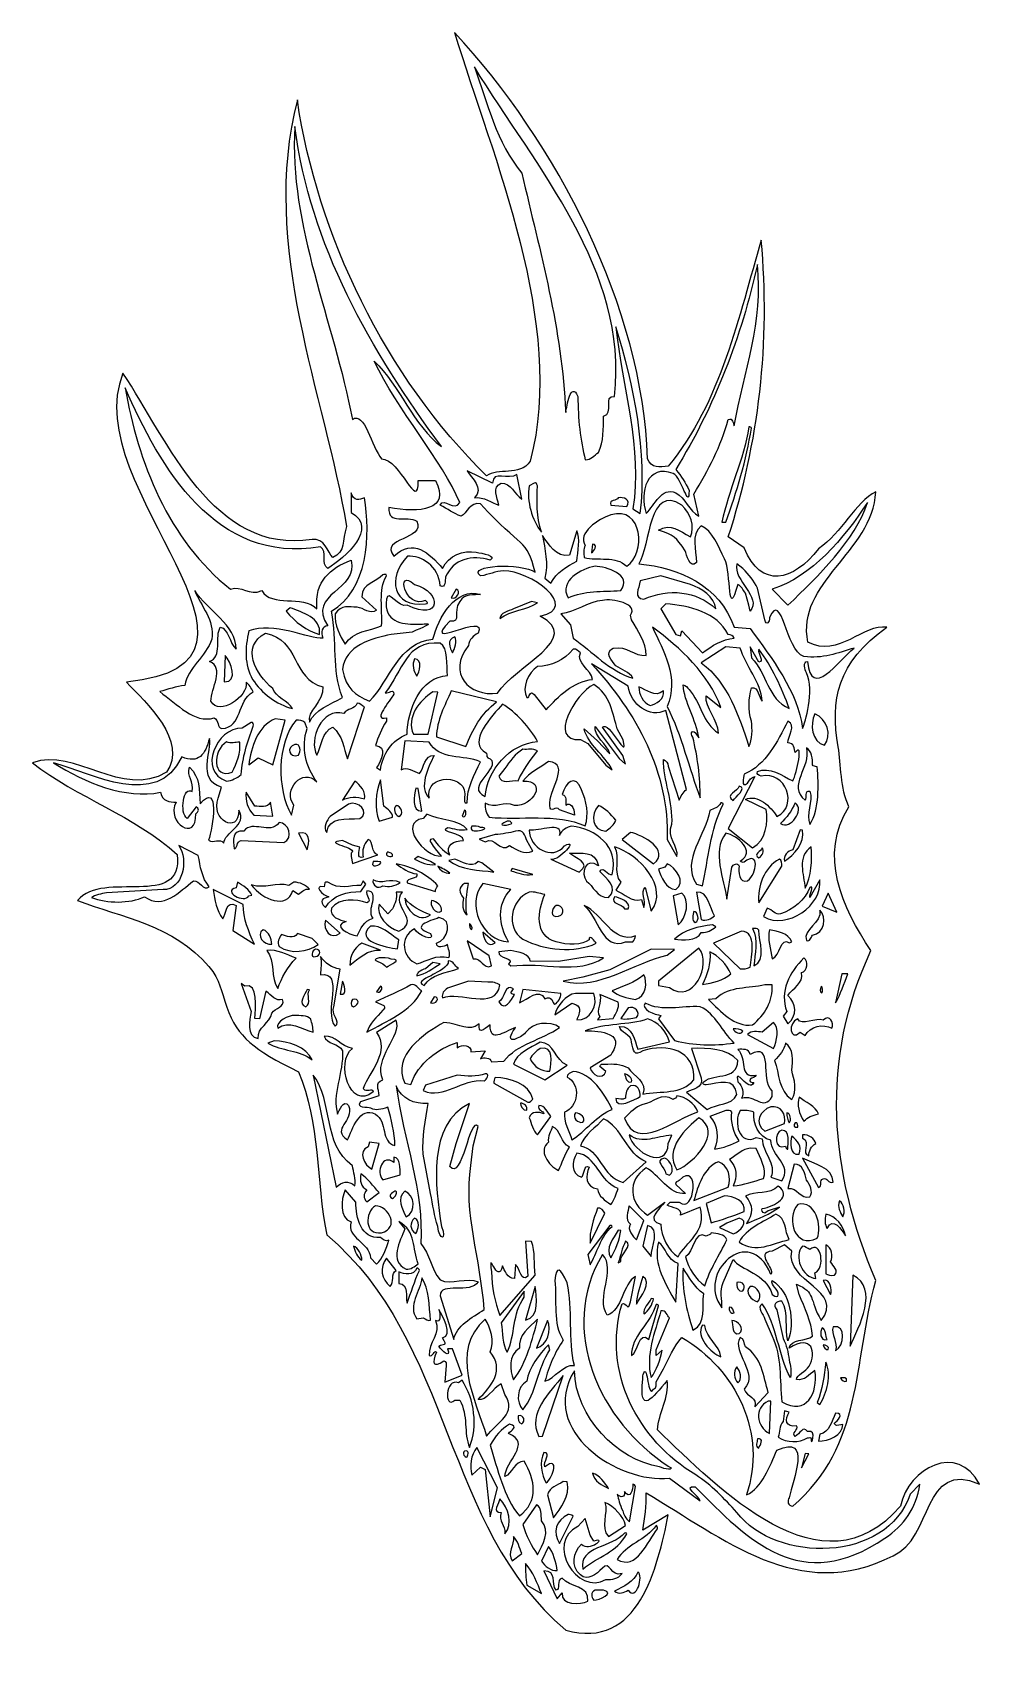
# Model space of a CAD drawing. Header units: centimetres. Extents: x -5.4 to 5.4, y -9.3 to 9.1.
import ezdxf

# ---------------------------------------------------------------- set-up
doc = ezdxf.new("R2010")
doc.units = ezdxf.units.CM
doc.header["$MEASUREMENT"] = 0
doc.layers.add('Ebene 1', color=7, linetype='Continuous')

msp = doc.modelspace()

# ---------------------------------------------------------------- linework, layer by layer
at = {"layer": 'Ebene 1'}
msp.add_open_spline([(-0.58659, 9.12819), (0.57926, 7.87597), (1.56224, 5.99129), (1.61812, 4.26409), (1.61812, 4.26409), (1.65876, 4.15233), (1.75528, 4.16757), (1.85434, 4.18027), (1.85434, 4.18027), (2.45378, 4.90671), (2.66206, 5.89477), (2.91352, 6.75837), (2.91352, 6.75837), (3.02274, 5.60267), (2.88558, 4.43173), (2.5376, 3.37255), (2.5376, 3.37255), (2.5376, 3.37255), (2.71794, 3.24809), (2.71794, 3.24809), (2.71794, 3.24809), (2.91352, 2.77565), (3.27674, 2.86201), (3.56884, 3.23793), (3.56884, 3.23793), (3.833, 3.42081), (3.9854, 3.76371), (4.22162, 3.88817), (4.22162, 3.88817), (4.18098, 3.19221), (3.30722, 2.85439), (3.44692, 2.17113), (3.44692, 2.17113), (3.7949, 1.98825), (4.08192, 2.38449), (4.34862, 2.34131), (4.34862, 2.34131), (3.77966, 1.93999), (3.70092, 1.51073), (3.79236, 0.97733), (3.79236, 0.97733), (3.82792, 0.77667), (3.81268, 0.50235), (3.91428, 0.29407), (3.91428, 0.29407), (3.5663, -0.2571), (3.833, -0.85146), (4.16574, -1.34676), (4.16574, -1.34676), (3.58154, -2.58628), (3.6933, -3.8766), (4.22162, -5.1085), (4.22162, -5.1085), (3.95746, -6.06862), (4.08192, -6.98556), (3.2742, -7.68406), (3.2742, -7.68406), (3.21832, -7.6866), (3.20562, -7.62056), (3.23356, -7.58754), (3.23356, -7.58754), (3.2742, -7.3818), (3.49772, -6.85856), (3.09386, -7.04652), (3.09386, -7.04652), (3.01004, -7.22432), (2.92622, -7.47832), (2.74588, -7.55452), (2.74588, -7.55452), (2.9821, -6.86364), (2.63412, -6.12196), (2.00674, -5.76128), (2.00674, -5.76128), (1.91022, -5.86288), (1.86704, -6.00004), (1.79846, -6.11942), (1.79846, -6.11942), (1.79846, -6.11942), (1.71464, -6.26674), (1.71464, -6.26674), (1.71464, -6.26674), (1.71464, -6.29468), (1.72988, -6.33278), (1.6867, -6.34802), (1.6867, -6.34802), (1.61812, -6.47502), (1.61812, -6.05592), (1.57494, -6.16514), (1.57494, -6.16514), (1.56224, -6.18546), (1.56224, -6.21086), (1.56224, -6.23626), (1.56224, -6.23626), (1.51906, -6.66298), (1.674, -6.44708), (1.84164, -6.2515), (1.84164, -6.2515), (1.86704, -6.43946), (1.74258, -6.62742), (1.72988, -6.81538), (1.72988, -6.81538), (2.42584, -7.47578), (3.60948, -8.73054), (4.50102, -7.68406), (4.50102, -7.68406), (4.59754, -7.24464), (5.1538, -6.95762), (5.40526, -7.4326), (5.40526, -7.4326), (4.74994, -7.14812), (4.87694, -8.05744), (4.4172, -8.25048), (4.4172, -8.25048), (3.34532, -8.79912), (2.48172, -8.04982), (1.60288, -7.5342), (1.60288, -7.5342), (1.60288, -7.67644), (1.59018, -7.82122), (1.56224, -7.95838), (1.56224, -7.95838), (1.56224, -7.95838), (1.85434, -7.78312), (1.85434, -7.78312), (1.85434, -7.78312), (1.72988, -8.3851), (1.51906, -9.33252), (0.6834, -9.09884), (0.6834, -9.09884), (-0.72121, -7.9152), (-0.59421, -5.81208), (-2.04201, -4.5878), (-2.04201, -4.5878), (-2.16901, -3.97312), (-2.11313, -3.30764), (-2.36459, -2.72852), (-2.36459, -2.72852), (-2.88275, -2.47198), (-3.05547, -2.33736), (-3.18247, -1.99192), (-3.18247, -1.99192), (-3.25359, -1.79888), (-3.25105, -1.68966), (-3.38821, -1.5271), (-3.38821, -1.5271), (-3.78191, -1.0572), (-4.38643, -0.96576), (-4.88427, -0.77526), (-4.88427, -0.77526), (-4.59217, -0.41966), (-3.67777, -0.88956), (-3.74635, -0.24948), (-3.74635, -0.24948), (-4.23657, 0.19247), (-4.88681, 0.39567), (-5.39989, 0.79699), (-5.39989, 0.79699), (-4.90967, 0.97225), (-4.38135, 0.38043), (-3.87081, 0.68777), (-3.87081, 0.68777), (-3.61935, 1.03575), (-4.10195, 1.48533), (-4.32801, 1.71647), (-4.32801, 1.71647), (-2.23759, 1.91713), (-4.90713, 3.94405), (-4.36611, 5.23945), (-4.36611, 5.23945), (-3.85811, 4.47745), (-3.33233, 3.15919), (-2.20965, 3.34461), (-2.20965, 3.34461), (-2.06995, 3.35985), (-2.02931, 3.20491), (-1.97343, 3.13633), (-1.97343, 3.13633), (-1.82103, 3.20491), (-1.87183, 3.32429), (-1.81595, 3.49193), (-1.81595, 3.49193), (-2.06487, 4.99561), (-2.80909, 6.68725), (-2.37729, 8.35857), (-2.37729, 8.35857), (-2.15377, 6.82695), (-1.37399, 5.19627), (-0.21829, 4.06851), (-0.21829, 4.06851), (-0.09383, 4.16757), (0.15508, 4.05581), (0.27954, 4.23615), (0.27954, 4.23615), (0.6834, 5.81095), (-0.14209, 7.68039), (-0.58659, 9.12819)], degree=3, knots=[0, 0, 0, 0, 0.02040816, 0.02040816, 0.02040816, 0.02040816, 0.04081633, 0.04081633, 0.04081633, 0.04081633, 0.06122449, 0.06122449, 0.06122449, 0.06122449, 0.08163265, 0.08163265, 0.08163265, 0.08163265, 0.10204082, 0.10204082, 0.10204082, 0.10204082, 0.12244898, 0.12244898, 0.12244898, 0.12244898, 0.14285714, 0.14285714, 0.14285714, 0.14285714, 0.16326531, 0.16326531, 0.16326531, 0.16326531, 0.18367347, 0.18367347, 0.18367347, 0.18367347, 0.20408163, 0.20408163, 0.20408163, 0.20408163, 0.2244898, 0.2244898, 0.2244898, 0.2244898, 0.24489796, 0.24489796, 0.24489796, 0.24489796, 0.26530612, 0.26530612, 0.26530612, 0.26530612, 0.28571429, 0.28571429, 0.28571429, 0.28571429, 0.30612245, 0.30612245, 0.30612245, 0.30612245, 0.32653061, 0.32653061, 0.32653061, 0.32653061, 0.34693878, 0.34693878, 0.34693878, 0.34693878, 0.36734694, 0.36734694, 0.36734694, 0.36734694, 0.3877551, 0.3877551, 0.3877551, 0.3877551, 0.40816327, 0.40816327, 0.40816327, 0.40816327, 0.42857143, 0.42857143, 0.42857143, 0.42857143, 0.44897959, 0.44897959, 0.44897959, 0.44897959, 0.46938776, 0.46938776, 0.46938776, 0.46938776, 0.48979592, 0.48979592, 0.48979592, 0.48979592, 0.51020408, 0.51020408, 0.51020408, 0.51020408, 0.53061224, 0.53061224, 0.53061224, 0.53061224, 0.55102041, 0.55102041, 0.55102041, 0.55102041, 0.57142857, 0.57142857, 0.57142857, 0.57142857, 0.59183673, 0.59183673, 0.59183673, 0.59183673, 0.6122449, 0.6122449, 0.6122449, 0.6122449, 0.63265306, 0.63265306, 0.63265306, 0.63265306, 0.65306122, 0.65306122, 0.65306122, 0.65306122, 0.67346939, 0.67346939, 0.67346939, 0.67346939, 0.69387755, 0.69387755, 0.69387755, 0.69387755, 0.71428571, 0.71428571, 0.71428571, 0.71428571, 0.73469388, 0.73469388, 0.73469388, 0.73469388, 0.75510204, 0.75510204, 0.75510204, 0.75510204, 0.7755102, 0.7755102, 0.7755102, 0.7755102, 0.79591837, 0.79591837, 0.79591837, 0.79591837, 0.81632653, 0.81632653, 0.81632653, 0.81632653, 0.83673469, 0.83673469, 0.83673469, 0.83673469, 0.85714286, 0.85714286, 0.85714286, 0.85714286, 0.87755102, 0.87755102, 0.87755102, 0.87755102, 0.89795918, 0.89795918, 0.89795918, 0.89795918, 0.91836735, 0.91836735, 0.91836735, 0.91836735, 0.93877551, 0.93877551, 0.93877551, 0.93877551, 0.95918367, 0.95918367, 0.95918367, 0.95918367, 0.97959184, 0.97959184, 0.97959184, 0.97959184, 1, 1, 1, 1], dxfattribs=at)
at = {"layer": 'Ebene 1', "color": 7}
for points, knots in [([(-0.35799, 8.73449), (0.35066, 7.57879), (1.3946, 6.42309), (1.2422, 4.97529), (1.2422, 4.97529), (1.1025, 4.98799), (1.2422, 4.77971), (1.1152, 4.75177), (1.1152, 4.75177), (1.1152, 4.61207), (1.1152, 4.45967), (1.05932, 4.33521), (1.05932, 4.33521), (1.00344, 4.30473), (0.97804, 4.25139), (0.90692, 4.25139), (0.90692, 4.25139), (0.85104, 4.47237), (0.8231, 4.72383), (0.8231, 4.97529), (0.8231, 4.97529), (0.73928, 5.15563), (0.69864, 4.86353), (0.6834, 4.79241), (0.6834, 4.79241), (0.64276, 5.73983), (0.3913, 6.61867), (0.18302, 7.52291), (0.18302, 7.52291), (-0.10653, 7.87089), (-0.20559, 8.31793), (-0.35799, 8.73449)], [0, 0, 0, 0, 0.125, 0.125, 0.125, 0.125, 0.25, 0.25, 0.25, 0.25, 0.375, 0.375, 0.375, 0.375, 0.5, 0.5, 0.5, 0.5, 0.625, 0.625, 0.625, 0.625, 0.75, 0.75, 0.75, 0.75, 0.875, 0.875, 0.875, 0.875, 1, 1, 1, 1]), ([(-0.73391, 4.40379), (-1.05395, 4.64001), (-1.20635, 5.09975), (-1.50099, 5.37915), (-1.50099, 5.37915), (-1.23683, 4.82035), (-0.72121, 4.23615), (-0.52563, 3.76371), (-0.52563, 3.76371), (-0.58151, 3.65195), (-0.70597, 3.83229), (-0.74915, 3.73577), (-0.74915, 3.73577), (-0.66279, 3.69259), (-0.59421, 3.63925), (-0.51039, 3.60877), (-0.51039, 3.60877), (-0.44181, 3.63925), (-0.41387, 3.77641), (-0.28687, 3.74847), (-0.28687, 3.74847), (0.18302, 3.23285), (0.2389, 3.35985), (0.33542, 2.96869), (0.33542, 2.96869), (0.18302, 3.08045), (-0.45451, 3.05251), (-0.28687, 2.92805), (-0.28687, 2.92805), (-0.19035, 2.94075), (-0.12177, 2.98393), (-0.02271, 2.98393), (-0.02271, 2.98393), (0.26684, 2.99663), (0.86374, 2.56483), (0.3913, 2.46831), (0.3913, 2.46831), (0.89422, 2.21685), (0.0992, 1.90189), (-0.09383, 1.58947), (-0.09383, 1.58947), (-0.41387, 1.54629), (-0.67803, 1.81553), (-0.42657, 2.13303), (-0.42657, 2.13303), (-0.41387, 2.20415), (-0.37323, 2.24479), (-0.31481, 2.27273), (-0.31481, 2.27273), (-0.19035, 2.53689), (-0.99807, 2.04921), (-0.63739, 2.41243), (-0.63739, 2.41243), (-0.49769, 2.39973), (-0.60945, 2.50895), (-0.52563, 2.63595), (-0.52563, 2.63595), (-0.46975, 2.73247), (-0.35799, 2.70453), (-0.28687, 2.71723), (-0.28687, 2.71723), (-0.56627, 2.80105), (-0.77455, 2.45307), (-0.83043, 2.20415), (-0.83043, 2.20415), (-1.22159, 2.17367), (-1.31811, 1.73425), (-1.55433, 1.49803), (-1.55433, 1.49803), (-1.72197, 1.57423), (-1.82103, 1.64027), (-1.86167, 1.85871), (-1.86167, 1.85871), (-1.83373, 2.13303), (-1.52639, 2.21685), (-1.30541, 2.26003), (-1.30541, 2.26003), (-1.30541, 2.26003), (-1.06919, 2.28543), (-1.06919, 2.28543), (-1.06919, 2.28543), (-0.50023, 2.53689), (-1.42987, 2.14827), (-1.36129, 2.66135), (-1.36129, 2.66135), (-1.34605, 2.78835), (-1.22159, 2.55213), (-1.12507, 2.59277), (-1.12507, 2.59277), (-0.73391, 2.39973), (-0.72121, 2.74771), (-1.04125, 2.82899), (-1.04125, 2.82899), (-1.26477, 3.03727), (-1.15047, 2.53689), (-0.91425, 2.64865), (-0.91425, 2.64865), (-0.90155, 2.63595), (-0.87361, 2.60801), (-0.91425, 2.60801), (-0.91425, 2.60801), (-1.29017, 2.56483), (-1.35875, 2.90265), (-1.11999, 3.15157), (-1.11999, 3.15157), (-0.96759, 3.16681), (-0.76185, 3.03727), (-0.74915, 2.81629), (-0.74915, 2.81629), (-0.67803, 2.77311), (-0.69835, 2.88487), (-0.68565, 2.91535), (-0.68565, 2.91535), (-0.59929, 3.12363), (-0.38339, 3.16935), (-0.17765, 3.10839), (-0.17765, 3.10839), (-0.09637, 3.15411), (-0.27163, 3.18713), (-0.33767, 3.19729), (-0.33767, 3.19729), (-0.47991, 3.22269), (-0.65263, 3.16427), (-0.72121, 3.01187), (-0.72121, 3.01187), (-0.87361, 3.19221), (-1.05395, 3.35985), (-1.27747, 3.15157), (-1.27747, 3.15157), (-1.44511, 3.37255), (-0.91425, 3.33191), (-1.01331, 3.55289), (-1.01331, 3.55289), (-1.12507, 3.62401), (-1.34605, 3.49955), (-1.33335, 3.70783), (-1.33335, 3.70783), (-0.98537, 3.63925), (-0.62215, 3.67989), (-0.80249, 4.01517), (-0.80249, 4.01517), (-0.80249, 4.01517), (-0.99807, 4.01517), (-0.99807, 4.01517), (-0.99807, 4.01517), (-0.99807, 3.63925), (-1.20635, 4.26409), (-1.41717, 4.26409), (-1.41717, 4.26409), (-1.52639, 4.39109), (-1.61275, 4.82035), (-1.74991, 4.71113), (-1.74991, 4.71113), (-1.96073, 5.83889), (-2.47635, 6.92347), (-2.40523, 8.05377), (-2.40523, 8.05377), (-2.23759, 6.71519), (-1.54163, 5.49091), (-0.73391, 4.40379)], [0, 0, 0, 0, 0.025, 0.025, 0.025, 0.025, 0.05, 0.05, 0.05, 0.05, 0.075, 0.075, 0.075, 0.075, 0.1, 0.1, 0.1, 0.1, 0.125, 0.125, 0.125, 0.125, 0.15, 0.15, 0.15, 0.15, 0.175, 0.175, 0.175, 0.175, 0.2, 0.2, 0.2, 0.2, 0.225, 0.225, 0.225, 0.225, 0.25, 0.25, 0.25, 0.25, 0.275, 0.275, 0.275, 0.275, 0.3, 0.3, 0.3, 0.3, 0.325, 0.325, 0.325, 0.325, 0.35, 0.35, 0.35, 0.35, 0.375, 0.375, 0.375, 0.375, 0.4, 0.4, 0.4, 0.4, 0.425, 0.425, 0.425, 0.425, 0.45, 0.45, 0.45, 0.45, 0.475, 0.475, 0.475, 0.475, 0.5, 0.5, 0.5, 0.5, 0.525, 0.525, 0.525, 0.525, 0.55, 0.55, 0.55, 0.55, 0.575, 0.575, 0.575, 0.575, 0.6, 0.6, 0.6, 0.6, 0.625, 0.625, 0.625, 0.625, 0.65, 0.65, 0.65, 0.65, 0.675, 0.675, 0.675, 0.675, 0.7, 0.7, 0.7, 0.7, 0.725, 0.725, 0.725, 0.725, 0.75, 0.75, 0.75, 0.75, 0.775, 0.775, 0.775, 0.775, 0.8, 0.8, 0.8, 0.8, 0.825, 0.825, 0.825, 0.825, 0.85, 0.85, 0.85, 0.85, 0.875, 0.875, 0.875, 0.875, 0.9, 0.9, 0.9, 0.9, 0.925, 0.925, 0.925, 0.925, 0.95, 0.95, 0.95, 0.95, 0.975, 0.975, 0.975, 0.975, 1, 1, 1, 1]), ([(2.87034, 6.47897), (2.94146, 5.83889), (2.71794, 5.25469), (2.60618, 4.64001), (2.60618, 4.64001), (2.59348, 4.65525), (2.59348, 4.73907), (2.5376, 4.71113), (2.5376, 4.71113), (2.45378, 4.40379), (2.31408, 4.13963), (2.14644, 3.86023), (2.14644, 3.86023), (2.14644, 3.86023), (2.20232, 3.60877), (2.20232, 3.60877), (2.20232, 3.60877), (2.09056, 3.66465), (2.04992, 3.81959), (1.93816, 3.87547), (1.93816, 3.87547), (1.77052, 3.94405), (1.70194, 3.73577), (1.60288, 3.63925), (1.60288, 3.63925), (1.51906, 3.88817), (1.61812, 4.20821), (1.91022, 4.09645), (1.91022, 4.09645), (2.00674, 4.05581), (2.09056, 3.66465), (2.09056, 3.90341), (2.09056, 3.90341), (2.04992, 3.98723), (2.00674, 4.06851), (1.93816, 4.13963), (1.93816, 4.13963), (2.38266, 4.86353), (2.69, 5.65855), (2.87034, 6.47897)], [0, 0, 0, 0, 0.1, 0.1, 0.1, 0.1, 0.2, 0.2, 0.2, 0.2, 0.3, 0.3, 0.3, 0.3, 0.4, 0.4, 0.4, 0.4, 0.5, 0.5, 0.5, 0.5, 0.6, 0.6, 0.6, 0.6, 0.7, 0.7, 0.7, 0.7, 0.8, 0.8, 0.8, 0.8, 0.9, 0.9, 0.9, 0.9, 1, 1, 1, 1]), ([(1.2549, 5.77031), (1.46572, 5.09975), (1.61812, 4.33521), (1.5343, 3.63925), (1.5343, 3.63925), (1.5343, 3.63925), (1.45048, 3.69259), (1.45048, 3.69259), (1.45048, 3.69259), (1.56224, 4.37585), (1.32602, 5.08705), (1.2549, 5.77031)], [0, 0, 0, 0, 0.33333333, 0.33333333, 0.33333333, 0.33333333, 0.66666667, 0.66666667, 0.66666667, 0.66666667, 1, 1, 1, 1]), ([(-4.34071, 5.07181), (-3.94447, 4.16757), (-3.30947, 3.05251), (-2.11313, 3.26079), (-2.11313, 3.26079), (-2.02931, 3.20491), (-2.11313, 3.06521), (-2.02931, 3.01187), (-2.02931, 3.01187), (-1.83373, 3.13633), (-1.44511, 3.47161), (-1.76515, 3.65195), (-1.76515, 3.65195), (-1.76515, 3.65195), (-1.76515, 3.87547), (-1.76515, 3.87547), (-1.76515, 3.87547), (-1.73721, 3.77641), (-1.66609, 3.79165), (-1.61275, 3.81959), (-1.61275, 3.81959), (-1.54163, 3.40049), (-1.56957, 2.76041), (-1.98867, 2.52419), (-1.98867, 2.52419), (-1.91755, 2.17367), (-1.98867, 1.87141), (-1.86167, 1.53867), (-1.86167, 1.53867), (-2.00137, 1.46501), (-2.18171, 1.39389), (-2.23759, 1.25927), (-2.23759, 1.25927), (-2.28077, 1.38373), (-2.06995, 1.49041), (-2.08519, 1.66059), (-2.08519, 1.66059), (-2.44587, 1.75457), (-2.34935, 2.20415), (-2.74051, 2.27273), (-2.74051, 2.27273), (-3.02753, 2.12033), (-2.85481, 1.80791), (-2.65669, 1.64281), (-2.65669, 1.64281), (-2.62875, 1.54375), (-2.47635, 1.49803), (-2.43317, 1.41421), (-2.43317, 1.41421), (-2.61351, 1.45993), (-2.78623, 1.58947), (-2.88783, 1.74695), (-2.88783, 1.74695), (-2.98435, 1.91713), (-2.97419, 2.10509), (-2.93101, 2.30067), (-2.93101, 2.30067), (-2.65669, 2.41243), (-2.23759, 2.20415), (-2.08519, 2.21685), (-2.08519, 2.21685), (-2.11313, 2.28543), (-2.09789, 2.35655), (-2.02931, 2.35655), (-2.02931, 2.35655), (-2.28077, 2.73247), (-1.66609, 2.76041), (-1.76515, 3.10839), (-1.76515, 3.10839), (-2.00137, 3.01187), (-2.18171, 2.87217), (-2.15377, 2.55213), (-2.15377, 2.55213), (-2.32141, 2.71723), (-2.66939, 2.56483), (-2.78369, 2.76041), (-2.78369, 2.76041), (-2.92339, 2.68929), (-3.01737, 2.82899), (-3.13929, 2.77565), (-3.13929, 2.77565), (-3.84795, 3.33191), (-4.19847, 4.23615), (-4.34071, 5.07181)], [0, 0, 0, 0, 0.04761905, 0.04761905, 0.04761905, 0.04761905, 0.0952381, 0.0952381, 0.0952381, 0.0952381, 0.14285714, 0.14285714, 0.14285714, 0.14285714, 0.19047619, 0.19047619, 0.19047619, 0.19047619, 0.23809524, 0.23809524, 0.23809524, 0.23809524, 0.28571429, 0.28571429, 0.28571429, 0.28571429, 0.33333333, 0.33333333, 0.33333333, 0.33333333, 0.38095238, 0.38095238, 0.38095238, 0.38095238, 0.42857143, 0.42857143, 0.42857143, 0.42857143, 0.47619048, 0.47619048, 0.47619048, 0.47619048, 0.52380952, 0.52380952, 0.52380952, 0.52380952, 0.57142857, 0.57142857, 0.57142857, 0.57142857, 0.61904762, 0.61904762, 0.61904762, 0.61904762, 0.66666667, 0.66666667, 0.66666667, 0.66666667, 0.71428571, 0.71428571, 0.71428571, 0.71428571, 0.76190476, 0.76190476, 0.76190476, 0.76190476, 0.80952381, 0.80952381, 0.80952381, 0.80952381, 0.85714286, 0.85714286, 0.85714286, 0.85714286, 0.9047619, 0.9047619, 0.9047619, 0.9047619, 0.95238095, 0.95238095, 0.95238095, 0.95238095, 1, 1, 1, 1]), ([(2.77382, 4.62731), (2.78652, 4.62731), (2.80176, 4.62731), (2.80176, 4.61207), (2.80176, 4.61207), (2.74588, 4.25139), (2.63412, 3.88817), (2.50966, 3.54019), (2.50966, 3.54019), (2.50966, 3.54019), (2.46648, 3.54019), (2.46648, 3.54019), (2.46648, 3.54019), (2.5376, 3.90341), (2.71794, 4.25139), (2.77382, 4.62731)], [0, 0, 0, 0, 0.25, 0.25, 0.25, 0.25, 0.5, 0.5, 0.5, 0.5, 0.75, 0.75, 0.75, 0.75, 1, 1, 1, 1]), ([(-0.44181, 4.12439), (-0.44181, 4.12439), (-0.14971, 3.98723), (-0.14971, 3.98723), (-0.14971, 3.98723), (-0.14971, 4.13963), (0.03062, 4.01517), (0.12714, 4.08375), (0.12714, 4.08375), (0.12714, 4.08375), (0.18302, 3.80435), (0.18302, 3.80435), (0.18302, 3.80435), (0.0992, 3.86023), (0.05856, 3.98723), (-0.05065, 3.98723), (-0.05065, 3.98723), (-0.16241, 3.94405), (-0.09383, 3.81959), (-0.07859, 3.73577), (-0.07859, 3.73577), (-0.16241, 3.76371), (-0.24623, 3.83229), (-0.35799, 3.81959), (-0.35799, 3.81959), (-0.24623, 3.92881), (-0.38593, 4.04057), (-0.44181, 4.12439)], [0, 0, 0, 0, 0.14285714, 0.14285714, 0.14285714, 0.14285714, 0.28571429, 0.28571429, 0.28571429, 0.28571429, 0.42857143, 0.42857143, 0.42857143, 0.42857143, 0.57142857, 0.57142857, 0.57142857, 0.57142857, 0.71428571, 0.71428571, 0.71428571, 0.71428571, 0.85714286, 0.85714286, 0.85714286, 0.85714286, 1, 1, 1, 1]), ([(0.32272, 3.98723), (0.35066, 3.99993), (0.35066, 3.97199), (0.36336, 3.95675), (0.36336, 3.95675), (0.35066, 3.79165), (0.35066, 3.59607), (0.40654, 3.42843), (0.40654, 3.42843), (0.29478, 3.56813), (0.2389, 3.77641), (0.26684, 3.95675), (0.26684, 3.95675), (0.26684, 3.95675), (0.32272, 3.98723), (0.32272, 3.98723)], [0, 0, 0, 0, 0.25, 0.25, 0.25, 0.25, 0.5, 0.5, 0.5, 0.5, 0.75, 0.75, 0.75, 0.75, 1, 1, 1, 1]), ([(3.9727, 2.10509), (3.78982, 1.95269), (3.48502, 1.50819), (3.44184, 1.95269), (3.44184, 1.95269), (3.38596, 1.95015), (3.4139, 1.85617), (3.42914, 1.82315), (3.42914, 1.82315), (3.52566, 1.61233), (3.4139, 1.25419), (3.38596, 1.18561), (3.38596, 1.18561), (3.33008, 1.61233), (3.03798, 1.98063), (2.78652, 2.32861), (2.78652, 2.32861), (2.78652, 2.32861), (2.60618, 2.34131), (2.60618, 2.34131), (2.60618, 2.34131), (2.43854, 2.81629), (1.9788, 3.02457), (1.51906, 3.06521), (1.51906, 3.06521), (1.64606, 3.27603), (1.63082, 3.98723), (2.00674, 3.73577), (2.00674, 3.73577), (2.1058, 3.63925), (2.16168, 3.49955), (2.1058, 3.37255), (2.1058, 3.37255), (1.9788, 3.44367), (1.88228, 3.53257), (1.74258, 3.44875), (1.74258, 3.44875), (1.91276, 3.39287), (1.94578, 3.37255), (2.04484, 3.21253), (2.04484, 3.21253), (2.06516, 3.17697), (2.09818, 2.99917), (2.17438, 3.08045), (2.17438, 3.08045), (2.17438, 3.23285), (2.1058, 3.38779), (2.23026, 3.49955), (2.23026, 3.49955), (2.35726, 3.44367), (2.42584, 3.26079), (2.49442, 3.12363), (2.49442, 3.12363), (2.57824, 2.95599), (2.52236, 2.39973), (2.64682, 2.82899), (2.64682, 2.82899), (2.69, 2.81629), (2.70524, 2.76041), (2.73318, 2.73247), (2.73318, 2.73247), (2.73318, 2.73247), (2.77382, 2.59277), (2.77382, 2.59277), (2.77382, 2.59277), (2.77382, 2.59277), (2.78652, 2.52419), (2.78652, 2.52419), (2.78652, 2.52419), (2.92622, 2.68929), (2.59348, 2.87217), (2.63412, 3.06521), (2.63412, 3.06521), (2.63412, 3.06521), (2.70524, 3.01187), (2.70524, 3.01187), (2.70524, 3.01187), (2.77382, 2.94075), (2.8297, 2.87217), (2.87034, 2.78835), (2.87034, 2.78835), (2.87034, 2.78835), (2.95416, 2.42513), (2.95416, 2.42513), (2.95416, 2.42513), (2.9694, 2.35655), (3.01004, 2.39973), (3.01004, 2.45307), (3.01004, 2.45307), (3.14974, 2.77565), (3.19038, 2.07715), (3.4012, 2.00857), (3.4012, 2.00857), (3.60948, 1.97809), (3.78982, 2.04921), (3.9727, 2.10509)], [0, 0, 0, 0, 0.04166667, 0.04166667, 0.04166667, 0.04166667, 0.08333333, 0.08333333, 0.08333333, 0.08333333, 0.125, 0.125, 0.125, 0.125, 0.16666667, 0.16666667, 0.16666667, 0.16666667, 0.20833333, 0.20833333, 0.20833333, 0.20833333, 0.25, 0.25, 0.25, 0.25, 0.29166667, 0.29166667, 0.29166667, 0.29166667, 0.33333333, 0.33333333, 0.33333333, 0.33333333, 0.375, 0.375, 0.375, 0.375, 0.41666667, 0.41666667, 0.41666667, 0.41666667, 0.45833333, 0.45833333, 0.45833333, 0.45833333, 0.5, 0.5, 0.5, 0.5, 0.54166667, 0.54166667, 0.54166667, 0.54166667, 0.58333333, 0.58333333, 0.58333333, 0.58333333, 0.625, 0.625, 0.625, 0.625, 0.66666667, 0.66666667, 0.66666667, 0.66666667, 0.70833333, 0.70833333, 0.70833333, 0.70833333, 0.75, 0.75, 0.75, 0.75, 0.79166667, 0.79166667, 0.79166667, 0.79166667, 0.83333333, 0.83333333, 0.83333333, 0.83333333, 0.875, 0.875, 0.875, 0.875, 0.91666667, 0.91666667, 0.91666667, 0.91666667, 0.95833333, 0.95833333, 0.95833333, 0.95833333, 1, 1, 1, 1]), ([(1.19902, 3.62401), (1.56224, 3.73577), (1.60288, 3.17697), (1.37936, 3.03727), (1.37936, 3.03727), (1.2549, 3.16427), (1.04662, 3.09569), (0.89422, 3.13633), (0.89422, 3.13633), (0.89422, 3.17697), (0.87898, 3.23285), (0.90692, 3.27603), (0.90692, 3.27603), (0.8104, 3.41319), (1.05932, 3.58083), (1.19902, 3.62401)], [0, 0, 0, 0, 0.25, 0.25, 0.25, 0.25, 0.5, 0.5, 0.5, 0.5, 0.75, 0.75, 0.75, 0.75, 1, 1, 1, 1]), ([(1.28284, 3.81959), (1.33872, 3.83229), (1.43524, 3.79165), (1.37936, 3.72053), (1.37936, 3.72053), (1.37936, 3.72053), (1.19902, 3.73577), (1.19902, 3.73577), (1.19902, 3.73577), (1.17108, 3.80435), (1.27014, 3.77641), (1.28284, 3.81959)], [0, 0, 0, 0, 0.33333333, 0.33333333, 0.33333333, 0.33333333, 0.66666667, 0.66666667, 0.66666667, 0.66666667, 1, 1, 1, 1]), ([(4.1251, 3.76371), (3.9854, 3.33191), (3.5663, 2.92805), (3.21832, 2.59277), (3.21832, 2.59277), (3.21832, 2.59277), (3.03798, 2.77565), (3.03798, 2.77565), (3.03798, 2.77565), (3.48502, 2.91281), (3.86094, 3.35985), (4.1251, 3.76371)], [0, 0, 0, 0, 0.33333333, 0.33333333, 0.33333333, 0.33333333, 0.66666667, 0.66666667, 0.66666667, 0.66666667, 1, 1, 1, 1]), ([(0.8104, 3.44367), (0.85104, 3.35985), (0.8231, 3.20491), (0.8104, 3.09569), (0.8104, 3.09569), (0.69864, 3.03727), (0.57418, 2.96869), (0.51576, 2.84423), (0.51576, 2.84423), (0.51576, 2.84423), (0.44718, 2.90011), (0.44718, 2.90011), (0.44718, 2.90011), (0.48782, 3.06521), (0.44718, 3.23285), (0.41924, 3.38779), (0.41924, 3.38779), (0.48782, 3.28873), (0.57418, 3.13633), (0.72658, 3.16427), (0.72658, 3.16427), (0.72658, 3.16427), (0.8104, 3.44367), (0.8104, 3.44367)], [0, 0, 0, 0, 0.16666667, 0.16666667, 0.16666667, 0.16666667, 0.33333333, 0.33333333, 0.33333333, 0.33333333, 0.5, 0.5, 0.5, 0.5, 0.66666667, 0.66666667, 0.66666667, 0.66666667, 0.83333333, 0.83333333, 0.83333333, 0.83333333, 1, 1, 1, 1]), ([(0.99074, 3.28873), (1.05932, 3.28873), (1.00344, 3.20491), (0.97804, 3.19221), (0.97804, 3.19221), (0.97804, 3.19221), (0.99074, 3.28873), (0.99074, 3.28873)], [0, 0, 0, 0, 0.5, 0.5, 0.5, 0.5, 1, 1, 1, 1]), ([(-1.40193, 2.94075), (-1.38923, 2.94075), (-1.36129, 2.95599), (-1.36129, 2.92805), (-1.36129, 2.92805), (-1.45781, 2.76041), (-1.40193, 2.55213), (-1.41717, 2.35655), (-1.41717, 2.35655), (-1.55433, 2.30067), (-1.73721, 2.30067), (-1.83373, 2.14827), (-1.83373, 2.14827), (-1.88961, 2.24479), (-1.96073, 2.36925), (-1.94549, 2.49625), (-1.94549, 2.49625), (-1.87437, 2.59785), (-1.79055, 2.57499), (-1.69657, 2.56991), (-1.69657, 2.56991), (-1.62037, 2.56483), (-1.54671, 2.47847), (-1.47305, 2.53689), (-1.47305, 2.53689), (-1.47305, 2.53689), (-1.64069, 2.68929), (-1.64069, 2.68929), (-1.64069, 2.68929), (-1.64069, 2.84423), (-1.47305, 2.85693), (-1.40193, 2.94075)], [0, 0, 0, 0, 0.125, 0.125, 0.125, 0.125, 0.25, 0.25, 0.25, 0.25, 0.375, 0.375, 0.375, 0.375, 0.5, 0.5, 0.5, 0.5, 0.625, 0.625, 0.625, 0.625, 0.75, 0.75, 0.75, 0.75, 0.875, 0.875, 0.875, 0.875, 1, 1, 1, 1]), ([(1.01868, 3.03727), (1.14314, 3.03727), (1.45048, 2.94075), (1.31078, 2.76041), (1.31078, 2.76041), (1.1025, 2.74771), (0.89422, 2.76041), (0.71134, 2.67659), (0.71134, 2.67659), (0.60212, 2.87217), (0.86374, 3.01187), (1.01868, 3.03727)], [0, 0, 0, 0, 0.33333333, 0.33333333, 0.33333333, 0.33333333, 0.66666667, 0.66666667, 0.66666667, 0.66666667, 1, 1, 1, 1]), ([(-0.56627, 2.77565), (-0.49769, 2.76041), (-0.56627, 2.64865), (-0.62215, 2.67659), (-0.62215, 2.67659), (-0.62215, 2.67659), (-0.56627, 2.77565), (-0.56627, 2.77565)], [0, 0, 0, 0, 0.5, 0.5, 0.5, 0.5, 1, 1, 1, 1]), ([(1.77052, 2.92805), (1.77052, 2.92805), (2.1058, 2.82899), (2.1058, 2.82899), (2.1058, 2.82899), (2.23026, 2.78835), (2.38266, 2.68929), (2.3979, 2.55213), (2.3979, 2.55213), (2.17438, 2.76041), (1.85434, 2.78835), (1.57494, 2.66135), (1.57494, 2.66135), (1.45048, 2.67659), (1.51906, 2.77565), (1.5343, 2.87217), (1.5343, 2.87217), (1.5343, 2.87217), (1.77052, 2.92805), (1.77052, 2.92805)], [0, 0, 0, 0, 0.2, 0.2, 0.2, 0.2, 0.4, 0.4, 0.4, 0.4, 0.6, 0.6, 0.6, 0.6, 0.8, 0.8, 0.8, 0.8, 1, 1, 1, 1]), ([(-3.54823, 2.76041), (-3.40853, 2.53689), (-3.07325, 2.36925), (-3.07579, 2.09239), (-3.07579, 2.09239), (-3.15199, 2.16097), (-3.16215, 2.32861), (-3.25613, 2.34131), (-3.25613, 2.34131), (-3.32217, 2.24479), (-3.22819, 1.99333), (-3.38059, 1.95269), (-3.38059, 1.95269), (-3.20025, 1.87649), (-3.36281, 1.64789), (-3.36281, 1.49803), (-3.36281, 1.49803), (-3.27137, 1.32277), (-2.93101, 1.54883), (-2.96149, 1.71647), (-2.96149, 1.71647), (-2.92847, 1.68853), (-2.90053, 1.64535), (-2.88021, 1.60471), (-2.88021, 1.60471), (-3.07579, 1.50057), (-2.99451, 1.20339), (-3.24089, 1.18561), (-3.24089, 1.18561), (-3.29169, 1.19577), (-3.27137, 1.28213), (-3.32725, 1.30753), (-3.32725, 1.30753), (-3.55331, 1.24149), (-3.74889, 1.46501), (-3.94701, 1.60725), (-3.94701, 1.60725), (-3.85811, 1.63519), (-3.75397, 1.66567), (-3.66253, 1.67837), (-3.66253, 1.67837), (-3.62189, 1.87903), (-3.42377, 2.00857), (-3.35265, 2.20415), (-3.35265, 2.20415), (-3.31963, 2.42513), (-3.47711, 2.58007), (-3.54823, 2.76041)], [0, 0, 0, 0, 0.08333333, 0.08333333, 0.08333333, 0.08333333, 0.16666667, 0.16666667, 0.16666667, 0.16666667, 0.25, 0.25, 0.25, 0.25, 0.33333333, 0.33333333, 0.33333333, 0.33333333, 0.41666667, 0.41666667, 0.41666667, 0.41666667, 0.5, 0.5, 0.5, 0.5, 0.58333333, 0.58333333, 0.58333333, 0.58333333, 0.66666667, 0.66666667, 0.66666667, 0.66666667, 0.75, 0.75, 0.75, 0.75, 0.83333333, 0.83333333, 0.83333333, 0.83333333, 0.91666667, 0.91666667, 0.91666667, 0.91666667, 1, 1, 1, 1]), ([(0.29478, 2.63595), (0.29478, 2.63595), (0.36336, 2.62071), (0.36336, 2.62071), (0.36336, 2.62071), (0.2389, 2.53689), (0.05856, 2.53689), (-0.06589, 2.44037), (-0.06589, 2.44037), (-0.06589, 2.50895), (0.03062, 2.52419), (0.0865, 2.55213), (0.0865, 2.55213), (0.0865, 2.55213), (0.29478, 2.63595), (0.29478, 2.63595)], [0, 0, 0, 0, 0.25, 0.25, 0.25, 0.25, 0.5, 0.5, 0.5, 0.5, 0.75, 0.75, 0.75, 0.75, 1, 1, 1, 1]), ([(1.1025, 2.64865), (1.21426, 2.67659), (1.51906, 2.60801), (1.42254, 2.48101), (1.42254, 2.48101), (1.42254, 2.48101), (1.43524, 2.42513), (1.43524, 2.42513), (1.43524, 2.42513), (1.50636, 2.30067), (1.60288, 2.17367), (1.60288, 2.02127), (1.60288, 2.02127), (1.46572, 2.00857), (1.37936, 2.13303), (1.22696, 2.10509), (1.22696, 2.10509), (1.1152, 2.04921), (1.21426, 1.96031), (1.2549, 1.90189), (1.2549, 1.90189), (1.32602, 1.85617), (1.4073, 1.83077), (1.45048, 1.76219), (1.45048, 1.76219), (1.18632, 1.83585), (0.99074, 2.06445), (0.76722, 2.21685), (0.76722, 2.21685), (0.76722, 2.21685), (0.73928, 2.36925), (0.73928, 2.36925), (0.73928, 2.36925), (0.73928, 2.36925), (0.62752, 2.49625), (0.62752, 2.49625), (0.62752, 2.49625), (0.79516, 2.50895), (0.93486, 2.63595), (1.1025, 2.64865)], [0, 0, 0, 0, 0.1, 0.1, 0.1, 0.1, 0.2, 0.2, 0.2, 0.2, 0.3, 0.3, 0.3, 0.3, 0.4, 0.4, 0.4, 0.4, 0.5, 0.5, 0.5, 0.5, 0.6, 0.6, 0.6, 0.6, 0.7, 0.7, 0.7, 0.7, 0.8, 0.8, 0.8, 0.8, 0.9, 0.9, 0.9, 0.9, 1, 1, 1, 1]), ([(1.8264, 2.60801), (2.09056, 2.59277), (2.4106, 2.50895), (2.5376, 2.26003), (2.5376, 2.26003), (2.56554, 2.26003), (2.59348, 2.24479), (2.60618, 2.21685), (2.60618, 2.21685), (2.46648, 2.20415), (2.35726, 2.13303), (2.24296, 2.04921), (2.24296, 2.04921), (2.24296, 2.04921), (2.00674, 2.30067), (2.00674, 2.30067), (2.00674, 2.30067), (2.00674, 2.30067), (1.99404, 2.24479), (1.99404, 2.24479), (1.99404, 2.24479), (1.99404, 2.24479), (1.93816, 2.26003), (1.93816, 2.26003), (1.93816, 2.26003), (1.93816, 2.26003), (1.77052, 2.55213), (1.77052, 2.55213), (1.77052, 2.55213), (1.77052, 2.55213), (1.8264, 2.60801), (1.8264, 2.60801)], [0, 0, 0, 0, 0.125, 0.125, 0.125, 0.125, 0.25, 0.25, 0.25, 0.25, 0.375, 0.375, 0.375, 0.375, 0.5, 0.5, 0.5, 0.5, 0.625, 0.625, 0.625, 0.625, 0.75, 0.75, 0.75, 0.75, 0.875, 0.875, 0.875, 0.875, 1, 1, 1, 1]), ([(-2.46111, 2.56483), (-2.32141, 2.50895), (-2.09789, 2.45307), (-2.12583, 2.26003), (-2.12583, 2.26003), (-2.26553, 2.30067), (-2.40523, 2.39973), (-2.50429, 2.52419), (-2.50429, 2.52419), (-2.50429, 2.52419), (-2.46111, 2.56483), (-2.46111, 2.56483)], [0, 0, 0, 0, 0.33333333, 0.33333333, 0.33333333, 0.33333333, 0.66666667, 0.66666667, 0.66666667, 0.66666667, 1, 1, 1, 1]), ([(-0.58151, 2.23209), (-0.55357, 2.18891), (-0.58151, 2.09239), (-0.60945, 2.04921), (-0.60945, 2.04921), (-0.63739, 2.10509), (-0.67803, 2.20415), (-0.58151, 2.23209)], [0, 0, 0, 0, 0.5, 0.5, 0.5, 0.5, 1, 1, 1, 1]), ([(1.674, 2.34131), (1.99404, 2.10509), (2.31408, 1.81299), (2.45378, 1.42691), (2.45378, 1.42691), (2.45378, 1.42691), (2.28614, 1.55899), (2.28614, 1.55899), (2.28614, 1.55899), (2.2709, 1.42183), (2.42584, 1.28213), (2.42584, 1.13481), (2.42584, 1.13481), (2.24296, 1.24657), (2.23026, 1.48025), (2.09056, 1.63011), (2.09056, 1.63011), (2.07786, 1.65551), (2.04992, 1.67837), (2.02198, 1.68345), (2.02198, 1.68345), (2.03468, 1.49295), (2.17438, 1.28213), (2.20232, 1.07893), (2.20232, 1.07893), (2.20232, 1.07893), (2.17438, 1.11703), (2.17438, 1.11703), (2.17438, 1.11703), (2.14644, 1.18815), (2.09056, 1.13735), (2.13374, 1.08655), (2.13374, 1.08655), (2.18962, 0.86303), (2.21756, 0.63189), (2.21756, 0.39567), (2.21756, 0.39567), (2.09056, 0.73095), (2.00674, 1.10687), (1.84164, 1.43707), (1.84164, 1.43707), (1.9788, 1.76219), (1.79846, 2.07715), (1.674, 2.34131)], [0, 0, 0, 0, 0.09090909, 0.09090909, 0.09090909, 0.09090909, 0.18181818, 0.18181818, 0.18181818, 0.18181818, 0.27272727, 0.27272727, 0.27272727, 0.27272727, 0.36363636, 0.36363636, 0.36363636, 0.36363636, 0.45454545, 0.45454545, 0.45454545, 0.45454545, 0.54545455, 0.54545455, 0.54545455, 0.54545455, 0.63636364, 0.63636364, 0.63636364, 0.63636364, 0.72727273, 0.72727273, 0.72727273, 0.72727273, 0.81818182, 0.81818182, 0.81818182, 0.81818182, 0.90909091, 0.90909091, 0.90909091, 0.90909091, 1, 1, 1, 1]), ([(-0.74915, 2.16097), (-0.65009, 2.10509), (-0.67803, 1.90697), (-0.66279, 1.79013), (-0.66279, 1.79013), (-0.97013, 1.78251), (-1.12507, 1.38881), (-1.12507, 1.12211), (-1.12507, 1.12211), (-1.30541, 1.05353), (-1.40193, 0.89605), (-1.42987, 0.71317), (-1.42987, 0.71317), (-1.42987, 0.71317), (-1.47305, 0.74111), (-1.47305, 0.74111), (-1.47305, 0.74111), (-1.41717, 0.81985), (-1.34605, 0.98495), (-1.48575, 0.99257), (-1.48575, 0.99257), (-1.45781, 1.08909), (-1.41717, 1.18053), (-1.36129, 1.26943), (-1.36129, 1.26943), (-1.36129, 1.26943), (-1.36129, 1.30753), (-1.36129, 1.30753), (-1.36129, 1.30753), (-1.52639, 1.26943), (-1.31811, 1.50311), (-1.27747, 1.57677), (-1.27747, 1.57677), (-1.27747, 1.65551), (-1.33335, 1.57931), (-1.37399, 1.59455), (-1.37399, 1.59455), (-1.17841, 1.84347), (-1.13777, 2.18891), (-0.74915, 2.16097)], [0, 0, 0, 0, 0.1, 0.1, 0.1, 0.1, 0.2, 0.2, 0.2, 0.2, 0.3, 0.3, 0.3, 0.3, 0.4, 0.4, 0.4, 0.4, 0.5, 0.5, 0.5, 0.5, 0.6, 0.6, 0.6, 0.6, 0.7, 0.7, 0.7, 0.7, 0.8, 0.8, 0.8, 0.8, 0.9, 0.9, 0.9, 0.9, 1, 1, 1, 1]), ([(0.76722, 2.09239), (0.8104, 2.10509), (0.8231, 2.06445), (0.85104, 2.04921), (0.85104, 2.04921), (0.79516, 1.93999), (0.97804, 1.85617), (0.99074, 1.74695), (0.99074, 1.74695), (0.76722, 1.71901), (0.60212, 1.56153), (0.46242, 1.39897), (0.46242, 1.39897), (0.46242, 1.39897), (0.32272, 1.57423), (0.32272, 1.57423), (0.32272, 1.57423), (0.26684, 1.63519), (0.27954, 1.53105), (0.2389, 1.53867), (0.2389, 1.53867), (0.18302, 1.65043), (0.2516, 1.82315), (0.36336, 1.89427), (0.36336, 1.89427), (0.51576, 1.89681), (0.6707, 1.96539), (0.76722, 2.09239)], [0, 0, 0, 0, 0.14285714, 0.14285714, 0.14285714, 0.14285714, 0.28571429, 0.28571429, 0.28571429, 0.28571429, 0.42857143, 0.42857143, 0.42857143, 0.42857143, 0.57142857, 0.57142857, 0.57142857, 0.57142857, 0.71428571, 0.71428571, 0.71428571, 0.71428571, 0.85714286, 0.85714286, 0.85714286, 0.85714286, 1, 1, 1, 1]), ([(2.50966, 2.12033), (2.50966, 2.12033), (2.67476, 2.10509), (2.67476, 2.10509), (2.67476, 2.10509), (2.73318, 1.90189), (2.91352, 1.71393), (2.92622, 1.49803), (2.92622, 1.49803), (2.88558, 1.53359), (2.88558, 1.67075), (2.80176, 1.65043), (2.80176, 1.65043), (2.77382, 1.52597), (2.75858, 1.40659), (2.80176, 1.26943), (2.80176, 1.26943), (2.81446, 1.18053), (2.81446, 1.05861), (2.77382, 0.98241), (2.77382, 0.98241), (2.66206, 1.32785), (2.5376, 1.70377), (2.23026, 1.93745), (2.23026, 1.93745), (2.23026, 1.93745), (2.50966, 2.12033), (2.50966, 2.12033)], [0, 0, 0, 0, 0.14285714, 0.14285714, 0.14285714, 0.14285714, 0.28571429, 0.28571429, 0.28571429, 0.28571429, 0.42857143, 0.42857143, 0.42857143, 0.42857143, 0.57142857, 0.57142857, 0.57142857, 0.57142857, 0.71428571, 0.71428571, 0.71428571, 0.71428571, 0.85714286, 0.85714286, 0.85714286, 0.85714286, 1, 1, 1, 1]), ([(2.78652, 2.12033), (2.78652, 2.12033), (2.88558, 1.94253), (2.88558, 1.94253), (2.88558, 1.94253), (2.95416, 1.95269), (2.87034, 2.03651), (2.88558, 2.09239), (2.88558, 2.09239), (3.03798, 1.89427), (3.14974, 1.64535), (3.23356, 1.41421), (3.23356, 1.41421), (2.9821, 1.52597), (2.9821, 1.81807), (2.80176, 1.99333), (2.80176, 1.99333), (2.80176, 1.99333), (2.78652, 2.12033), (2.78652, 2.12033)], [0, 0, 0, 0, 0.2, 0.2, 0.2, 0.2, 0.4, 0.4, 0.4, 0.4, 0.6, 0.6, 0.6, 0.6, 0.8, 0.8, 0.8, 0.8, 1, 1, 1, 1]), ([(-3.20025, 2.02127), (-3.13929, 1.95015), (-3.04531, 1.71647), (-3.21041, 1.71901), (-3.21041, 1.71901), (-3.21041, 1.71901), (-3.20025, 2.02127), (-3.20025, 2.02127)], [0, 0, 0, 0, 0.5, 0.5, 0.5, 0.5, 1, 1, 1, 1]), ([(-1.04125, 1.98063), (-0.94219, 1.98063), (-0.98537, 1.82569), (-1.01331, 1.78505), (-1.01331, 1.78505), (-1.05395, 1.83331), (-1.06919, 1.91967), (-1.04125, 1.98063)], [0, 0, 0, 0, 0.5, 0.5, 0.5, 0.5, 1, 1, 1, 1]), ([(0.97804, 1.92475), (0.97804, 1.92475), (1.3946, 1.67075), (1.3946, 1.67075), (1.3946, 1.67075), (1.42254, 1.45739), (1.64606, 1.29991), (1.8264, 1.39389), (1.8264, 1.39389), (1.8264, 1.39389), (2.06262, 0.48965), (2.06262, 0.48965), (2.06262, 0.48965), (2.02198, 0.46171), (1.99404, 0.41091), (1.9788, 0.36773), (1.9788, 0.36773), (1.9788, 0.36773), (1.85434, 0.75889), (1.85434, 0.75889), (1.85434, 0.75889), (1.85434, 0.79191), (1.8264, 0.81985), (1.79846, 0.83509), (1.79846, 0.83509), (1.79846, 0.60649), (1.91022, 0.33725), (1.89498, 0.09595), (1.89498, 0.09595), (1.8264, -0.0539), (1.9788, -0.1682), (1.95086, -0.27234), (1.95086, -0.27234), (1.95086, -0.27234), (1.84164, -0.0793), (1.84164, -0.0793), (1.84164, -0.0793), (1.86704, 0.68015), (1.49112, 1.36849), (0.97804, 1.92475)], [0, 0, 0, 0, 0.1, 0.1, 0.1, 0.1, 0.2, 0.2, 0.2, 0.2, 0.3, 0.3, 0.3, 0.3, 0.4, 0.4, 0.4, 0.4, 0.5, 0.5, 0.5, 0.5, 0.6, 0.6, 0.6, 0.6, 0.7, 0.7, 0.7, 0.7, 0.8, 0.8, 0.8, 0.8, 0.9, 0.9, 0.9, 0.9, 1, 1, 1, 1]), ([(1.36666, 0.78175), (1.36666, 0.78175), (1.293, 0.84525), (1.293, 0.84525), (1.293, 0.84525), (1.293, 0.84525), (1.01868, 1.21101), (1.01868, 1.21101), (1.01868, 1.21101), (1.00344, 1.10179), (1.15838, 1.00781), (1.18632, 0.89859), (1.18632, 0.89859), (1.18632, 0.89859), (1.04662, 1.04591), (1.04662, 1.04591), (1.04662, 1.04591), (1.04662, 1.04591), (0.89422, 1.18307), (0.89422, 1.18307), (0.89422, 1.18307), (0.93486, 1.00273), (1.13044, 0.88081), (1.21426, 0.71571), (1.21426, 0.71571), (1.21426, 0.71571), (1.14314, 0.76905), (1.14314, 0.76905), (1.14314, 0.76905), (1.14314, 0.76905), (0.93486, 1.01543), (0.93486, 1.01543), (0.93486, 1.01543), (0.93486, 1.01543), (0.85104, 1.06115), (0.85104, 1.06115), (0.85104, 1.06115), (0.47512, 1.03829), (0.79516, 1.58693), (1.00344, 1.68853), (1.00344, 1.68853), (1.18632, 1.58693), (1.22696, 1.34055), (1.27014, 1.18307), (1.27014, 1.18307), (1.27014, 1.18307), (1.33872, 1.05861), (1.33872, 1.05861), (1.33872, 1.05861), (1.4073, 0.78175), (1.17108, 1.29229), (1.1025, 1.20085), (1.1025, 1.20085), (1.1025, 1.20085), (1.33618, 0.87827), (1.33618, 0.87827), (1.33618, 0.87827), (1.33618, 0.87827), (1.36666, 0.78175), (1.36666, 0.78175)], [0, 0, 0, 0, 0.06666667, 0.06666667, 0.06666667, 0.06666667, 0.13333333, 0.13333333, 0.13333333, 0.13333333, 0.2, 0.2, 0.2, 0.2, 0.26666667, 0.26666667, 0.26666667, 0.26666667, 0.33333333, 0.33333333, 0.33333333, 0.33333333, 0.4, 0.4, 0.4, 0.4, 0.46666667, 0.46666667, 0.46666667, 0.46666667, 0.53333333, 0.53333333, 0.53333333, 0.53333333, 0.6, 0.6, 0.6, 0.6, 0.66666667, 0.66666667, 0.66666667, 0.66666667, 0.73333333, 0.73333333, 0.73333333, 0.73333333, 0.8, 0.8, 0.8, 0.8, 0.86666667, 0.86666667, 0.86666667, 0.86666667, 0.93333333, 0.93333333, 0.93333333, 0.93333333, 1, 1, 1, 1]), ([(-1.69403, 1.47771), (-1.66609, 1.47771), (-1.64069, 1.44723), (-1.61275, 1.43453), (-1.61275, 1.43453), (-1.61275, 1.43453), (-1.80579, 0.84271), (-1.80579, 0.84271), (-1.80579, 0.84271), (-1.84897, 0.95701), (-1.86167, 1.11195), (-1.97343, 1.20085), (-1.97343, 1.20085), (-2.09789, 1.15259), (-2.09789, 0.98749), (-2.15377, 0.88335), (-2.15377, 0.88335), (-2.25283, 1.05353), (-2.09789, 1.43453), (-1.84897, 1.35833), (-1.84897, 1.35833), (-1.80579, 1.42183), (-1.72197, 1.39643), (-1.69403, 1.47771)], [0, 0, 0, 0, 0.16666667, 0.16666667, 0.16666667, 0.16666667, 0.33333333, 0.33333333, 0.33333333, 0.33333333, 0.5, 0.5, 0.5, 0.5, 0.66666667, 0.66666667, 0.66666667, 0.66666667, 0.83333333, 0.83333333, 0.83333333, 0.83333333, 1, 1, 1, 1]), ([(-0.83043, 1.60471), (-0.83043, 1.60471), (-0.77455, 1.60217), (-0.77455, 1.60217), (-0.77455, 1.60217), (-0.77455, 1.60217), (-0.88631, 1.12211), (-0.88631, 1.12211), (-0.88631, 1.12211), (-0.88631, 1.12211), (-1.05395, 1.12211), (-1.05395, 1.12211), (-1.05395, 1.12211), (-1.13777, 1.31261), (-0.98537, 1.50819), (-0.83043, 1.60471)], [0, 0, 0, 0, 0.25, 0.25, 0.25, 0.25, 0.5, 0.5, 0.5, 0.5, 0.75, 0.75, 0.75, 0.75, 1, 1, 1, 1]), ([(-0.62215, 1.61741), (-0.62215, 1.61741), (-0.10653, 1.49041), (-0.10653, 1.49041), (-0.10653, 1.49041), (-0.27417, 1.36087), (-0.38593, 1.17037), (-0.45451, 0.98241), (-0.45451, 0.98241), (-0.45451, 0.98241), (-0.78979, 1.09163), (-0.78979, 1.09163), (-0.78979, 1.09163), (-0.78979, 1.28213), (-0.69327, 1.44723), (-0.62215, 1.61741)], [0, 0, 0, 0, 0.25, 0.25, 0.25, 0.25, 0.5, 0.5, 0.5, 0.5, 0.75, 0.75, 0.75, 0.75, 1, 1, 1, 1]), ([(1.51906, 1.66059), (1.60288, 1.63011), (1.70194, 1.53359), (1.79846, 1.61487), (1.79846, 1.61487), (1.8137, 1.52597), (1.71464, 1.46247), (1.64606, 1.44977), (1.64606, 1.44977), (1.56224, 1.48787), (1.51906, 1.57423), (1.51906, 1.66059)], [0, 0, 0, 0, 0.33333333, 0.33333333, 0.33333333, 0.33333333, 0.66666667, 0.66666667, 0.66666667, 0.66666667, 1, 1, 1, 1]), ([(-2.62875, 1.29737), (-2.62875, 1.29737), (-2.51699, 1.28213), (-2.51699, 1.28213), (-2.51699, 1.28213), (-2.51699, 1.28213), (-2.65669, 0.77413), (-2.65669, 0.77413), (-2.65669, 0.77413), (-2.65669, 0.77413), (-2.82433, 0.85287), (-2.82433, 0.85287), (-2.82433, 0.85287), (-2.82433, 0.85287), (-2.93101, 0.77413), (-2.93101, 0.77413), (-2.93101, 0.77413), (-2.90307, 0.96717), (-2.83195, 1.22117), (-2.62875, 1.29737)], [0, 0, 0, 0, 0.2, 0.2, 0.2, 0.2, 0.4, 0.4, 0.4, 0.4, 0.6, 0.6, 0.6, 0.6, 0.8, 0.8, 0.8, 0.8, 1, 1, 1, 1]), ([(-0.03795, 1.46501), (0.1119, 1.37865), (0.27954, 1.19323), (0.36336, 1.03829), (0.36336, 1.03829), (0.04332, 1.01543), (-0.21829, 0.70555), (-0.23353, 0.41091), (-0.23353, 0.41091), (-0.48245, 0.52013), (-0.05065, 0.72841), (-0.17765, 0.84271), (-0.17765, 0.84271), (-0.23353, 0.85541), (-0.20559, 0.87319), (-0.21829, 0.90621), (-0.21829, 0.90621), (-0.45451, 1.02559), (-0.14971, 1.33547), (-0.03795, 1.46501)], [0, 0, 0, 0, 0.2, 0.2, 0.2, 0.2, 0.4, 0.4, 0.4, 0.4, 0.6, 0.6, 0.6, 0.6, 0.8, 0.8, 0.8, 0.8, 1, 1, 1, 1]), ([(3.52566, 1.35325), (3.66536, 1.29737), (3.72124, 1.11449), (3.63742, 0.99511), (3.63742, 0.99511), (3.48502, 1.03575), (3.46978, 1.23387), (3.52566, 1.35325)], [0, 0, 0, 0, 0.5, 0.5, 0.5, 0.5, 1, 1, 1, 1]), ([(-2.90561, 1.25673), (-2.87767, 1.26435), (-2.87513, 1.23387), (-2.88021, 1.21355), (-2.88021, 1.21355), (-2.94879, 1.03575), (-3.00213, 0.85541), (-3.01991, 0.66237), (-3.01991, 0.66237), (-3.06817, 0.61919), (-3.12405, 0.59379), (-3.18501, 0.58617), (-3.18501, 0.58617), (-3.51267, 0.69793), (-3.30439, 1.19577), (-3.00721, 1.19069), (-3.00721, 1.19069), (-3.00721, 1.19069), (-2.90561, 1.25673), (-2.90561, 1.25673)], [0, 0, 0, 0, 0.2, 0.2, 0.2, 0.2, 0.4, 0.4, 0.4, 0.4, 0.6, 0.6, 0.6, 0.6, 0.8, 0.8, 0.8, 0.8, 1, 1, 1, 1]), ([(-2.39253, 1.28213), (-2.34935, 1.28721), (-2.32141, 1.27705), (-2.29347, 1.25419), (-2.29347, 1.25419), (-2.29347, 1.25419), (-2.26553, 1.18561), (-2.26553, 1.18561), (-2.26553, 1.18561), (-2.33665, 0.97733), (-2.28077, 0.74111), (-2.15377, 0.57855), (-2.15377, 0.57855), (-2.32141, 0.74873), (-2.54493, 0.48203), (-2.41793, 0.31185), (-2.41793, 0.31185), (-2.41793, 0.31185), (-2.44587, 0.19755), (-2.44587, 0.19755), (-2.44587, 0.19755), (-2.61351, 0.50489), (-2.61351, 1.01035), (-2.39253, 1.28213)], [0, 0, 0, 0, 0.16666667, 0.16666667, 0.16666667, 0.16666667, 0.33333333, 0.33333333, 0.33333333, 0.33333333, 0.5, 0.5, 0.5, 0.5, 0.66666667, 0.66666667, 0.66666667, 0.66666667, 0.83333333, 0.83333333, 0.83333333, 0.83333333, 1, 1, 1, 1]), ([(3.21832, 1.26943), (3.31738, 1.22625), (3.21832, 1.09925), (3.21832, 1.02305), (3.21832, 1.02305), (3.28944, 1.02305), (3.28944, 0.95701), (3.30214, 0.91129), (3.30214, 0.91129), (3.4012, 1.05353), (3.31738, 0.66999), (3.2742, 0.59125), (3.2742, 0.59125), (3.14974, 0.64459), (3.01004, 0.75889), (2.87034, 0.69539), (2.87034, 0.69539), (2.85764, 0.66237), (2.88558, 0.65221), (2.91352, 0.64459), (2.91352, 0.64459), (3.19038, 0.70809), (3.34532, 0.30423), (3.09386, 0.18231), (3.09386, 0.18231), (3.02274, 0.29407), (2.87034, 0.44393), (2.73318, 0.37789), (2.73318, 0.37789), (2.73318, 0.37789), (2.9694, 0.26359), (2.9694, 0.26359), (2.9694, 0.26359), (2.9948, 0.11627), (2.9694, -0.08692), (2.81446, -0.17328), (2.81446, -0.17328), (2.81446, -0.17328), (2.5376, 0.04769), (2.5376, 0.04769), (2.5376, 0.04769), (2.5376, 0.04769), (2.8424, 0.63951), (2.8424, 0.63951), (2.8424, 0.63951), (2.80176, 0.63443), (2.77382, 0.59379), (2.75858, 0.56331), (2.75858, 0.56331), (2.67476, 0.50489), (2.71794, 0.62681), (2.71794, 0.66745), (2.71794, 0.66745), (2.9694, 0.76651), (3.09386, 1.03829), (3.21832, 1.26943)], [0, 0, 0, 0, 0.07142857, 0.07142857, 0.07142857, 0.07142857, 0.14285714, 0.14285714, 0.14285714, 0.14285714, 0.21428571, 0.21428571, 0.21428571, 0.21428571, 0.28571429, 0.28571429, 0.28571429, 0.28571429, 0.35714286, 0.35714286, 0.35714286, 0.35714286, 0.42857143, 0.42857143, 0.42857143, 0.42857143, 0.5, 0.5, 0.5, 0.5, 0.57142857, 0.57142857, 0.57142857, 0.57142857, 0.64285714, 0.64285714, 0.64285714, 0.64285714, 0.71428571, 0.71428571, 0.71428571, 0.71428571, 0.78571429, 0.78571429, 0.78571429, 0.78571429, 0.85714286, 0.85714286, 0.85714286, 0.85714286, 0.92857143, 0.92857143, 0.92857143, 0.92857143, 1, 1, 1, 1]), ([(-3.38059, 1.07385), (-3.34249, 0.94177), (-3.53299, 0.59887), (-3.24089, 0.51759), (-3.24089, 0.51759), (-3.24089, 0.51759), (-3.27899, 0.39059), (-3.27899, 0.39059), (-3.27899, 0.39059), (-3.37551, 0.14675), (-3.04531, -0.03358), (-3.04531, 0.25343), (-3.04531, 0.25343), (-2.93863, 0.08579), (-3.21803, -0.00056), (-3.21549, -0.12248), (-3.21549, -0.12248), (-3.26121, -0.05644), (-3.33487, -0.1301), (-3.39075, -0.08692), (-3.39075, -0.08692), (-3.33995, 0.05277), (-3.25867, 0.59379), (-3.48727, 0.32709), (-3.48727, 0.32709), (-3.49489, 0.49727), (-3.48473, 0.62173), (-3.60665, 0.74619), (-3.60665, 0.74619), (-3.64221, 0.63951), (-3.55077, 0.58617), (-3.57871, 0.46679), (-3.57871, 0.46679), (-3.67523, 0.54045), (-3.72603, 0.22549), (-3.63459, 0.15945), (-3.63459, 0.15945), (-3.63459, 0.15945), (-3.53299, 0.29407), (-3.53299, 0.29407), (-3.53299, 0.29407), (-3.48981, 0.28391), (-3.50505, 0.23057), (-3.53553, 0.21533), (-3.53553, 0.21533), (-3.52283, -0.1174), (-3.88351, 0.11119), (-3.75905, 0.34741), (-3.75905, 0.34741), (-3.83271, 0.34741), (-3.91653, 0.35503), (-3.93939, 0.45917), (-3.93939, 0.45917), (-4.33817, 0.37789), (-4.80045, 0.56839), (-5.15859, 0.79445), (-5.15859, 0.79445), (-4.71155, 0.67253), (-3.98003, 0.25851), (-3.69555, 0.86303), (-3.69555, 0.86303), (-3.50759, 0.77921), (-3.42377, 0.89351), (-3.38059, 1.07385)], [0, 0, 0, 0, 0.0625, 0.0625, 0.0625, 0.0625, 0.125, 0.125, 0.125, 0.125, 0.1875, 0.1875, 0.1875, 0.1875, 0.25, 0.25, 0.25, 0.25, 0.3125, 0.3125, 0.3125, 0.3125, 0.375, 0.375, 0.375, 0.375, 0.4375, 0.4375, 0.4375, 0.4375, 0.5, 0.5, 0.5, 0.5, 0.5625, 0.5625, 0.5625, 0.5625, 0.625, 0.625, 0.625, 0.625, 0.6875, 0.6875, 0.6875, 0.6875, 0.75, 0.75, 0.75, 0.75, 0.8125, 0.8125, 0.8125, 0.8125, 0.875, 0.875, 0.875, 0.875, 0.9375, 0.9375, 0.9375, 0.9375, 1, 1, 1, 1]), ([(-3.18501, 1.03321), (-3.13167, 1.01289), (-3.08849, 1.03067), (-3.03515, 1.03067), (-3.03515, 1.03067), (-3.01991, 0.90621), (-3.07071, 0.79191), (-3.11897, 0.68777), (-3.11897, 0.68777), (-3.35519, 0.60141), (-3.34503, 0.94177), (-3.18501, 1.03321)], [0, 0, 0, 0, 0.33333333, 0.33333333, 0.33333333, 0.33333333, 0.66666667, 0.66666667, 0.66666667, 0.66666667, 1, 1, 1, 1]), ([(-2.40523, 1.00527), (-2.33665, 1.02051), (-2.33665, 0.92145), (-2.36459, 0.88335), (-2.36459, 0.88335), (-2.47635, 0.84271), (-2.50429, 0.97733), (-2.40523, 1.00527)], [0, 0, 0, 0, 0.5, 0.5, 0.5, 0.5, 1, 1, 1, 1]), ([(-1.15047, 1.04591), (-1.15047, 1.04591), (-0.87361, 1.03067), (-0.87361, 1.03067), (-0.87361, 1.03067), (-0.76185, 0.82493), (-0.48245, 0.88843), (-0.28687, 0.80715), (-0.28687, 0.80715), (-0.35799, 0.66237), (-0.44181, 0.50997), (-0.44181, 0.33979), (-0.44181, 0.33979), (-0.48245, 0.32455), (-0.46975, 0.37535), (-0.46975, 0.39313), (-0.46975, 0.39313), (-0.41387, 0.67761), (-0.92949, 0.68015), (-0.87361, 0.39313), (-0.87361, 0.39313), (-0.99807, 0.50997), (-0.88631, 0.74365), (-0.81773, 0.87827), (-0.81773, 0.87827), (-0.92949, 0.88843), (-0.92949, 0.73603), (-0.98537, 0.67507), (-0.98537, 0.67507), (-1.05395, 0.69285), (-1.12507, 0.75635), (-1.19365, 0.71571), (-1.19365, 0.71571), (-1.19365, 0.71571), (-1.15047, 1.04591), (-1.15047, 1.04591)], [0, 0, 0, 0, 0.11111111, 0.11111111, 0.11111111, 0.11111111, 0.22222222, 0.22222222, 0.22222222, 0.22222222, 0.33333333, 0.33333333, 0.33333333, 0.33333333, 0.44444444, 0.44444444, 0.44444444, 0.44444444, 0.55555556, 0.55555556, 0.55555556, 0.55555556, 0.66666667, 0.66666667, 0.66666667, 0.66666667, 0.77777778, 0.77777778, 0.77777778, 0.77777778, 0.88888889, 0.88888889, 0.88888889, 0.88888889, 1, 1, 1, 1]), ([(0.19572, 0.94939), (0.2516, 0.94431), (0.30748, 0.96209), (0.36336, 0.93161), (0.36336, 0.93161), (0.27954, 0.82747), (0.19572, 0.70809), (0.13984, 0.59125), (0.13984, 0.59125), (0.05856, 0.60141), (-0.05065, 0.54299), (-0.07859, 0.64459), (-0.07859, 0.64459), (-0.07859, 0.64459), (-0.01001, 0.73095), (-0.01001, 0.73095), (-0.01001, 0.73095), (0.04332, 0.80969), (0.1119, 0.90367), (0.19572, 0.94939)], [0, 0, 0, 0, 0.2, 0.2, 0.2, 0.2, 0.4, 0.4, 0.4, 0.4, 0.6, 0.6, 0.6, 0.6, 0.8, 0.8, 0.8, 0.8, 1, 1, 1, 1]), ([(3.42914, 0.96463), (3.48502, 0.93669), (3.51042, 0.83255), (3.49772, 0.77413), (3.49772, 0.77413), (3.51042, 0.75381), (3.52566, 0.75635), (3.5536, 0.75127), (3.5536, 0.75127), (3.5663, 0.54045), (3.58154, 0.27629), (3.46978, 0.09087), (3.46978, 0.09087), (3.4139, 0.20771), (3.51042, 0.36011), (3.46978, 0.47187), (3.46978, 0.47187), (3.4012, 0.47949), (3.44184, 0.39821), (3.4139, 0.36773), (3.4139, 0.36773), (3.20562, 0.54045), (3.48502, 0.74111), (3.42914, 0.96463)], [0, 0, 0, 0, 0.16666667, 0.16666667, 0.16666667, 0.16666667, 0.33333333, 0.33333333, 0.33333333, 0.33333333, 0.5, 0.5, 0.5, 0.5, 0.66666667, 0.66666667, 0.66666667, 0.66666667, 0.83333333, 0.83333333, 0.83333333, 0.83333333, 1, 1, 1, 1]), ([(0.48782, 0.80969), (0.75452, 0.78937), (0.47512, 0.46679), (0.50306, 0.30931), (0.50306, 0.30931), (0.50306, 0.20263), (0.57418, 0.31947), (0.61482, 0.25851), (0.61482, 0.25851), (0.61482, 0.25851), (0.78246, 0.20009), (0.78246, 0.20009), (0.78246, 0.20009), (0.78246, 0.28645), (0.73928, 0.35249), (0.6834, 0.31185), (0.6834, 0.31185), (0.6834, 0.35757), (0.69864, 0.41599), (0.64276, 0.43377), (0.64276, 0.43377), (0.6834, 0.57601), (0.79516, 0.67253), (0.86374, 0.48711), (0.86374, 0.48711), (0.92216, 0.36265), (0.9501, 0.20517), (0.90692, 0.07563), (0.90692, 0.07563), (0.57418, 0.22295), (0.16778, 0.13913), (-0.19035, 0.17469), (-0.19035, 0.17469), (-0.21829, 0.22041), (-0.24623, 0.27121), (-0.23353, 0.33471), (-0.23353, 0.33471), (-0.12177, 0.26105), (-0.02271, 0.37027), (0.0992, 0.30931), (0.0992, 0.30931), (0.30748, 0.28899), (0.48782, 0.60141), (0.19572, 0.58617), (0.19572, 0.58617), (0.26684, 0.68777), (0.3913, 0.73857), (0.48782, 0.80969)], [0, 0, 0, 0, 0.08333333, 0.08333333, 0.08333333, 0.08333333, 0.16666667, 0.16666667, 0.16666667, 0.16666667, 0.25, 0.25, 0.25, 0.25, 0.33333333, 0.33333333, 0.33333333, 0.33333333, 0.41666667, 0.41666667, 0.41666667, 0.41666667, 0.5, 0.5, 0.5, 0.5, 0.58333333, 0.58333333, 0.58333333, 0.58333333, 0.66666667, 0.66666667, 0.66666667, 0.66666667, 0.75, 0.75, 0.75, 0.75, 0.83333333, 0.83333333, 0.83333333, 0.83333333, 0.91666667, 0.91666667, 0.91666667, 0.91666667, 1, 1, 1, 1]), ([(-1.72197, 0.58617), (-1.66609, 0.55315), (-1.58481, 0.44901), (-1.61275, 0.38297), (-1.61275, 0.38297), (-1.69403, 0.41599), (-1.79309, 0.41345), (-1.86167, 0.36773), (-1.86167, 0.36773), (-1.86167, 0.36773), (-1.72197, 0.58617), (-1.72197, 0.58617)], [0, 0, 0, 0, 0.33333333, 0.33333333, 0.33333333, 0.33333333, 0.66666667, 0.66666667, 0.66666667, 0.66666667, 1, 1, 1, 1]), ([(-1.42987, 0.60141), (-1.42987, 0.60141), (-1.38923, 0.29915), (-1.38923, 0.29915), (-1.38923, 0.29915), (-1.34605, 0.26613), (-1.29017, 0.23057), (-1.29017, 0.17469), (-1.29017, 0.17469), (-1.29017, 0.17469), (-1.44511, 0.13151), (-1.44511, 0.13151), (-1.44511, 0.13151), (-1.50099, 0.27883), (-1.48575, 0.45155), (-1.42987, 0.60141)], [0, 0, 0, 0, 0.25, 0.25, 0.25, 0.25, 0.5, 0.5, 0.5, 0.5, 0.75, 0.75, 0.75, 0.75, 1, 1, 1, 1]), ([(-2.96149, 0.46171), (-2.96149, 0.46171), (-2.86243, 0.29915), (-2.86243, 0.29915), (-2.86243, 0.29915), (-2.80147, 0.30423), (-2.71765, 0.27375), (-2.68463, 0.34741), (-2.68463, 0.34741), (-2.68463, 0.34741), (-2.65669, 0.18739), (-2.65669, 0.18739), (-2.65669, 0.18739), (-2.65669, 0.18739), (-2.87513, 0.20009), (-2.87513, 0.20009), (-2.87513, 0.20009), (-2.94625, 0.26867), (-2.97165, 0.36519), (-2.96149, 0.46171)], [0, 0, 0, 0, 0.2, 0.2, 0.2, 0.2, 0.4, 0.4, 0.4, 0.4, 0.6, 0.6, 0.6, 0.6, 0.8, 0.8, 0.8, 0.8, 1, 1, 1, 1]), ([(-1.79309, 0.32201), (-1.68133, 0.37789), (-1.54163, 0.22295), (-1.66609, 0.15945), (-1.66609, 0.15945), (-1.82103, 0.14929), (-2.01661, 0.18231), (-2.04201, 0.00197), (-2.04201, 0.00197), (-2.08519, 0.05277), (-2.04201, 0.14675), (-2.00137, 0.18231), (-2.00137, 0.18231), (-2.00137, 0.18231), (-1.79309, 0.32201), (-1.79309, 0.32201)], [0, 0, 0, 0, 0.25, 0.25, 0.25, 0.25, 0.5, 0.5, 0.5, 0.5, 0.75, 0.75, 0.75, 0.75, 1, 1, 1, 1]), ([(-1.02601, 0.50489), (-1.02601, 0.50489), (-0.99807, 0.50235), (-0.99807, 0.50235), (-0.99807, 0.50235), (-0.99807, 0.50235), (-0.95743, 0.24327), (-0.95743, 0.24327), (-0.95743, 0.24327), (-1.08189, 0.23819), (-1.04125, 0.42615), (-1.02601, 0.50489)], [0, 0, 0, 0, 0.33333333, 0.33333333, 0.33333333, 0.33333333, 0.66666667, 0.66666667, 0.66666667, 0.66666667, 1, 1, 1, 1]), ([(2.66206, 0.53029), (2.75858, 0.50743), (2.61888, 0.40583), (2.59348, 0.36519), (2.59348, 0.36519), (2.49442, 0.43631), (2.64682, 0.46425), (2.66206, 0.53029)], [0, 0, 0, 0, 0.5, 0.5, 0.5, 0.5, 1, 1, 1, 1]), ([(-1.24953, 0.30931), (-1.19365, 0.30423), (-1.15047, 0.20263), (-1.22159, 0.18231), (-1.22159, 0.18231), (-1.26477, 0.20517), (-1.29017, 0.27121), (-1.24953, 0.30931)], [0, 0, 0, 0, 0.5, 0.5, 0.5, 0.5, 1, 1, 1, 1]), ([(-0.90155, 0.21025), (-0.76185, 0.13913), (-0.52563, 0.14929), (-0.44181, 0.03499), (-0.44181, 0.03499), (-0.52563, 0.01975), (-0.59421, 0.04515), (-0.66279, 0.05785), (-0.66279, 0.05785), (-0.77455, 0.00197), (-0.48245, -0.00056), (-0.48245, -0.092), (-0.48245, -0.092), (-0.59421, -0.09454), (-0.69327, -0.1428), (-0.63739, -0.25456), (-0.63739, -0.25456), (-0.72121, -0.20884), (-0.77455, -0.14026), (-0.83043, -0.06914), (-0.83043, -0.06914), (-0.90155, -0.07676), (-0.81773, -0.1555), (-0.80249, -0.18598), (-0.80249, -0.18598), (-0.80249, -0.18598), (-0.73391, -0.2698), (-0.73391, -0.2698), (-0.73391, -0.2698), (-0.92949, -0.2825), (-1.23683, 0.11373), (-0.94219, 0.15945), (-0.94219, 0.15945), (-0.94219, 0.15945), (-0.90155, 0.21025), (-0.90155, 0.21025)], [0, 0, 0, 0, 0.11111111, 0.11111111, 0.11111111, 0.11111111, 0.22222222, 0.22222222, 0.22222222, 0.22222222, 0.33333333, 0.33333333, 0.33333333, 0.33333333, 0.44444444, 0.44444444, 0.44444444, 0.44444444, 0.55555556, 0.55555556, 0.55555556, 0.55555556, 0.66666667, 0.66666667, 0.66666667, 0.66666667, 0.77777778, 0.77777778, 0.77777778, 0.77777778, 0.88888889, 0.88888889, 0.88888889, 0.88888889, 1, 1, 1, 1]), ([(-0.46975, 0.25343), (-0.44181, 0.24327), (-0.45451, 0.15691), (-0.49769, 0.18739), (-0.49769, 0.18739), (-0.49769, 0.18739), (-0.46975, 0.25343), (-0.46975, 0.25343)], [0, 0, 0, 0, 0.5, 0.5, 0.5, 0.5, 1, 1, 1, 1]), ([(1.05932, 0.30931), (1.13044, 0.27883), (1.19902, 0.20771), (1.2549, 0.14167), (1.2549, 0.14167), (1.2422, 0.08833), (1.18632, 0.05023), (1.14314, 0.01721), (1.14314, 0.01721), (0.97804, 0.02483), (0.9628, 0.20517), (1.05932, 0.30931)], [0, 0, 0, 0, 0.33333333, 0.33333333, 0.33333333, 0.33333333, 0.66666667, 0.66666667, 0.66666667, 0.66666667, 1, 1, 1, 1]), ([(2.45378, 0.33725), (2.46648, 0.33725), (2.48172, 0.33979), (2.48172, 0.32201), (2.48172, 0.32201), (2.32678, 0.02991), (2.31408, -0.30536), (2.24296, -0.60762), (2.24296, -0.60762), (2.24296, -0.60762), (2.17438, -0.58984), (2.17438, -0.58984), (2.17438, -0.58984), (1.99404, -0.30282), (2.28614, -0.03358), (2.32678, 0.25089), (2.32678, 0.25089), (2.36996, 0.27121), (2.42584, 0.28137), (2.45378, 0.33725)], [0, 0, 0, 0, 0.2, 0.2, 0.2, 0.2, 0.4, 0.4, 0.4, 0.4, 0.6, 0.6, 0.6, 0.6, 0.8, 0.8, 0.8, 0.8, 1, 1, 1, 1]), ([(3.30214, 0.33725), (3.4139, 0.26105), (3.24626, 0.02483), (3.1345, 0.10357), (3.1345, 0.10357), (3.20562, 0.16961), (3.2615, 0.24835), (3.30214, 0.33725)], [0, 0, 0, 0, 0.5, 0.5, 0.5, 0.5, 1, 1, 1, 1]), ([(-2.58557, 0.11373), (-2.47635, 0.11373), (-2.41793, -0.05898), (-2.52969, -0.11486), (-2.52969, -0.11486), (-2.52969, -0.11486), (-3.01737, -0.092), (-3.01737, -0.092), (-3.01737, -0.092), (-3.07579, -0.10216), (-3.06055, -0.18598), (-3.09865, -0.18598), (-3.09865, -0.18598), (-3.11389, -0.08692), (-3.11897, 0.02991), (-2.98943, 0.01721), (-2.98943, 0.01721), (-2.88021, 0.14929), (-2.69733, -0.03358), (-2.58557, 0.11373)], [0, 0, 0, 0, 0.2, 0.2, 0.2, 0.2, 0.4, 0.4, 0.4, 0.4, 0.6, 0.6, 0.6, 0.6, 0.8, 0.8, 0.8, 0.8, 1, 1, 1, 1]), ([(-2.36459, -0.00818), (-2.22489, 0.02991), (-2.23759, -0.11232), (-2.26553, -0.19868), (-2.26553, -0.19868), (-2.26553, -0.19868), (-2.36459, -0.00818), (-2.36459, -0.00818)], [0, 0, 0, 0, 0.5, 0.5, 0.5, 0.5, 1, 1, 1, 1]), ([(-0.38593, 0.07309), (-0.35799, 0.07055), (-0.31481, 0.08071), (-0.28687, 0.05785), (-0.28687, 0.05785), (-0.12177, 0.05277), (-0.45451, -0.03612), (-0.38593, 0.07309)], [0, 0, 0, 0, 0.5, 0.5, 0.5, 0.5, 1, 1, 1, 1]), ([(0.1119, 0.01721), (0.19572, 0.04007), (0.2262, -0.03612), (0.2389, -0.092), (0.2389, -0.092), (0.2389, -0.092), (0.30748, -0.21392), (0.30748, -0.21392), (0.30748, -0.21392), (0.21096, -0.25202), (0.12714, -0.20122), (0.04332, -0.14788), (0.04332, -0.14788), (-0.06589, -0.23932), (-0.12177, -0.03612), (-0.23353, -0.10724), (-0.23353, -0.10724), (-0.23353, -0.10724), (-0.30211, -0.07422), (-0.30211, -0.07422), (-0.30211, -0.07422), (-0.30211, -0.07422), (-0.12177, -0.02342), (-0.12177, -0.02342), (-0.12177, -0.02342), (-0.03795, -0.0158), (0.04332, -0.00564), (0.1119, 0.01721)], [0, 0, 0, 0, 0.14285714, 0.14285714, 0.14285714, 0.14285714, 0.28571429, 0.28571429, 0.28571429, 0.28571429, 0.42857143, 0.42857143, 0.42857143, 0.42857143, 0.57142857, 0.57142857, 0.57142857, 0.57142857, 0.71428571, 0.71428571, 0.71428571, 0.71428571, 0.85714286, 0.85714286, 0.85714286, 0.85714286, 1, 1, 1, 1]), ([(0.01538, 0.12897), (0.03062, 0.12643), (0.05856, 0.13405), (0.05856, 0.11881), (0.05856, 0.11881), (0.12714, 0.08833), (-0.12177, 0.06293), (-0.02271, 0.11119), (-0.02271, 0.11119), (-0.02271, 0.11119), (0.01538, 0.12897), (0.01538, 0.12897)], [0, 0, 0, 0, 0.33333333, 0.33333333, 0.33333333, 0.33333333, 0.66666667, 0.66666667, 0.66666667, 0.66666667, 1, 1, 1, 1]), ([(0.75452, 0.07309), (1.01868, 0.03753), (1.29808, -0.15296), (1.21426, -0.47808), (1.21426, -0.47808), (1.15838, -0.4984), (1.1152, -0.3714), (1.07456, -0.44506), (1.07456, -0.44506), (1.14314, -0.5238), (1.29808, -0.6254), (1.17108, -0.74224), (1.17108, -0.74224), (1.04662, -0.7524), (0.99074, -0.6), (0.92216, -0.55428), (0.92216, -0.55428), (0.85104, -0.47046), (0.90692, -0.27234), (1.05932, -0.38156), (1.05932, -0.38156), (1.01868, -0.19868), (0.86374, -0.23932), (0.72658, -0.23424), (0.72658, -0.23424), (0.78246, -0.29266), (0.99074, -0.34092), (0.83834, -0.45014), (0.83834, -0.45014), (0.83834, -0.45014), (0.51576, -0.30536), (0.51576, -0.30536), (0.51576, -0.30536), (0.61482, -0.32568), (0.83834, -0.05644), (0.6707, -0.15042), (0.6707, -0.15042), (0.531, -0.33076), (0.26684, -0.1682), (0.26684, 0.02737), (0.26684, 0.02737), (0.3786, 0.00959), (0.65546, 0.13913), (0.61482, -0.03358), (0.61482, -0.03358), (0.62752, 0.02991), (0.69864, 0.06039), (0.75452, 0.07309)], [0, 0, 0, 0, 0.08333333, 0.08333333, 0.08333333, 0.08333333, 0.16666667, 0.16666667, 0.16666667, 0.16666667, 0.25, 0.25, 0.25, 0.25, 0.33333333, 0.33333333, 0.33333333, 0.33333333, 0.41666667, 0.41666667, 0.41666667, 0.41666667, 0.5, 0.5, 0.5, 0.5, 0.58333333, 0.58333333, 0.58333333, 0.58333333, 0.66666667, 0.66666667, 0.66666667, 0.66666667, 0.75, 0.75, 0.75, 0.75, 0.83333333, 0.83333333, 0.83333333, 0.83333333, 0.91666667, 0.91666667, 0.91666667, 0.91666667, 1, 1, 1, 1]), ([(1.42254, 0.00197), (1.56224, -0.02596), (1.88228, -0.20122), (1.6867, -0.35616), (1.6867, -0.35616), (1.6867, -0.35616), (1.32602, -0.0793), (1.32602, -0.0793), (1.32602, -0.0793), (1.32602, -0.0793), (1.42254, 0.00197), (1.42254, 0.00197)], [0, 0, 0, 0, 0.33333333, 0.33333333, 0.33333333, 0.33333333, 0.66666667, 0.66666667, 0.66666667, 0.66666667, 1, 1, 1, 1]), ([(3.35802, 0.02991), (3.35802, 0.02991), (3.38596, 0.02737), (3.38596, 0.02737), (3.38596, 0.02737), (3.4139, -0.11486), (3.28944, -0.2571), (3.17768, -0.32568), (3.17768, -0.32568), (3.16244, -0.2698), (3.21832, -0.2063), (3.2742, -0.19868), (3.2742, -0.19868), (3.2742, -0.19868), (3.35802, 0.02991), (3.35802, 0.02991)], [0, 0, 0, 0, 0.25, 0.25, 0.25, 0.25, 0.5, 0.5, 0.5, 0.5, 0.75, 0.75, 0.75, 0.75, 1, 1, 1, 1]), ([(-3.72857, -0.14788), (-3.72857, -0.14788), (-3.50759, -0.26218), (-3.50759, -0.26218), (-3.50759, -0.26218), (-3.48473, -0.38664), (-3.46695, -0.51872), (-3.38313, -0.61778), (-3.38313, -0.61778), (-3.44917, -0.6762), (-3.49235, -0.53904), (-3.56093, -0.55174), (-3.56093, -0.55174), (-3.72095, -0.66858), (-3.90637, -0.88956), (-4.11973, -0.73208), (-4.11973, -0.73208), (-4.29245, -0.81336), (-4.54391, -0.80828), (-4.72679, -0.74224), (-4.72679, -0.74224), (-4.68361, -0.7143), (-4.61503, -0.69652), (-4.55407, -0.6889), (-4.55407, -0.6889), (-4.55407, -0.6889), (-3.90891, -0.6508), (-3.90891, -0.6508), (-3.90891, -0.6508), (-3.68285, -0.65842), (-3.61427, -0.31044), (-3.72857, -0.14788)], [0, 0, 0, 0, 0.125, 0.125, 0.125, 0.125, 0.25, 0.25, 0.25, 0.25, 0.375, 0.375, 0.375, 0.375, 0.5, 0.5, 0.5, 0.5, 0.625, 0.625, 0.625, 0.625, 0.75, 0.75, 0.75, 0.75, 0.875, 0.875, 0.875, 0.875, 1, 1, 1, 1]), ([(-1.56957, -0.0793), (-1.50099, -0.10216), (-1.54163, -0.23424), (-1.45781, -0.25456), (-1.45781, -0.25456), (-1.45781, -0.25456), (-1.74991, -0.35362), (-1.74991, -0.35362), (-1.74991, -0.35362), (-1.74991, -0.35362), (-1.76515, -0.27234), (-1.76515, -0.27234), (-1.76515, -0.27234), (-1.76515, -0.27234), (-1.76515, -0.23424), (-1.76515, -0.23424), (-1.76515, -0.23424), (-1.65339, -0.17074), (-2.12583, -0.11486), (-1.86167, -0.092), (-1.86167, -0.092), (-1.86167, -0.092), (-1.74991, -0.14534), (-1.74991, -0.14534), (-1.74991, -0.14534), (-1.74991, -0.14534), (-1.66609, -0.16566), (-1.66609, -0.16566), (-1.66609, -0.16566), (-1.66609, -0.2063), (-1.70927, -0.30282), (-1.62545, -0.2825), (-1.62545, -0.2825), (-1.64069, -0.20376), (-1.62545, -0.13772), (-1.56957, -0.0793)], [0, 0, 0, 0, 0.11111111, 0.11111111, 0.11111111, 0.11111111, 0.22222222, 0.22222222, 0.22222222, 0.22222222, 0.33333333, 0.33333333, 0.33333333, 0.33333333, 0.44444444, 0.44444444, 0.44444444, 0.44444444, 0.55555556, 0.55555556, 0.55555556, 0.55555556, 0.66666667, 0.66666667, 0.66666667, 0.66666667, 0.77777778, 0.77777778, 0.77777778, 0.77777778, 0.88888889, 0.88888889, 0.88888889, 0.88888889, 1, 1, 1, 1]), ([(1.2422, -0.16312), (1.51906, -0.2444), (1.86704, -0.6254), (1.65876, -0.89718), (1.65876, -0.89718), (1.65876, -0.89718), (1.59018, -0.6254), (1.59018, -0.6254), (1.59018, -0.6254), (1.5343, -0.67874), (1.60288, -0.7778), (1.57494, -0.854), (1.57494, -0.854), (1.57494, -0.854), (1.547, -0.7651), (1.547, -0.7651), (1.547, -0.7651), (1.43524, -0.80066), (1.35396, -0.69398), (1.2549, -0.65842), (1.2549, -0.65842), (1.2549, -0.65842), (1.31078, -0.56698), (1.31078, -0.56698), (1.31078, -0.56698), (1.21426, -0.45776), (1.31078, -0.2825), (1.2422, -0.16312)], [0, 0, 0, 0, 0.14285714, 0.14285714, 0.14285714, 0.14285714, 0.28571429, 0.28571429, 0.28571429, 0.28571429, 0.42857143, 0.42857143, 0.42857143, 0.42857143, 0.57142857, 0.57142857, 0.57142857, 0.57142857, 0.71428571, 0.71428571, 0.71428571, 0.71428571, 0.85714286, 0.85714286, 0.85714286, 0.85714286, 1, 1, 1, 1]), ([(2.50966, -0.00818), (2.64682, -0.03104), (2.85764, -0.219), (2.67476, -0.32568), (2.67476, -0.32568), (2.69, -0.33584), (2.70524, -0.34854), (2.71794, -0.33838), (2.71794, -0.33838), (2.89828, -0.1936), (2.87034, -0.47554), (2.75858, -0.5492), (2.75858, -0.5492), (2.66206, -0.58222), (2.64682, -0.43998), (2.66206, -0.3841), (2.66206, -0.3841), (2.64682, -0.33584), (2.59348, -0.36378), (2.57824, -0.39426), (2.57824, -0.39426), (2.57824, -0.39426), (2.52236, -0.76002), (2.52236, -0.76002), (2.52236, -0.76002), (2.49442, -0.53142), (2.34202, -0.219), (2.50966, -0.00818)], [0, 0, 0, 0, 0.14285714, 0.14285714, 0.14285714, 0.14285714, 0.28571429, 0.28571429, 0.28571429, 0.28571429, 0.42857143, 0.42857143, 0.42857143, 0.42857143, 0.57142857, 0.57142857, 0.57142857, 0.57142857, 0.71428571, 0.71428571, 0.71428571, 0.71428571, 0.85714286, 0.85714286, 0.85714286, 0.85714286, 1, 1, 1, 1]), ([(2.92622, -0.17582), (2.95416, -0.20122), (2.92622, -0.27234), (2.88558, -0.28758), (2.88558, -0.28758), (2.81446, -0.24948), (2.91352, -0.21392), (2.92622, -0.17582)], [0, 0, 0, 0, 0.5, 0.5, 0.5, 0.5, 1, 1, 1, 1]), ([(3.48502, -0.16312), (3.49772, -0.3079), (3.48502, -0.50602), (3.4139, -0.63556), (3.4139, -0.63556), (3.4012, -0.47554), (3.31738, -0.27996), (3.48502, -0.16312)], [0, 0, 0, 0, 0.5, 0.5, 0.5, 0.5, 1, 1, 1, 1]), ([(-1.51369, -0.33076), (-1.51369, -0.33076), (-1.45781, -0.33076), (-1.45781, -0.33076), (-1.45781, -0.33076), (-1.34605, -0.32314), (-1.55433, -0.45014), (-1.51369, -0.33076)], [0, 0, 0, 0, 0.5, 0.5, 0.5, 0.5, 1, 1, 1, 1]), ([(-1.34605, -0.219), (-1.33335, -0.2317), (-1.27747, -0.23678), (-1.29017, -0.2698), (-1.29017, -0.2698), (-1.33335, -0.29012), (-1.38923, -0.25202), (-1.34605, -0.219)], [0, 0, 0, 0, 0.5, 0.5, 0.5, 0.5, 1, 1, 1, 1]), ([(-1.24953, -0.35616), (-1.06919, -0.39172), (-0.90155, -0.473), (-0.77455, -0.60762), (-0.77455, -0.60762), (-0.78979, -0.63048), (-0.80249, -0.64572), (-0.80249, -0.67366), (-0.80249, -0.67366), (-0.80249, -0.67366), (-1.12507, -0.5746), (-1.12507, -0.5746), (-1.12507, -0.5746), (-1.13777, -0.50602), (-0.99807, -0.54412), (-1.01331, -0.47046), (-1.01331, -0.47046), (-1.10983, -0.46284), (-1.17841, -0.40442), (-1.24953, -0.35616)], [0, 0, 0, 0, 0.2, 0.2, 0.2, 0.2, 0.4, 0.4, 0.4, 0.4, 0.6, 0.6, 0.6, 0.6, 0.8, 0.8, 0.8, 0.8, 1, 1, 1, 1]), ([(-0.99807, -0.27234), (-0.99807, -0.27234), (-0.85837, -0.33076), (-0.85837, -0.33076), (-0.85837, -0.33076), (-0.85837, -0.33076), (-0.80249, -0.36632), (-0.80249, -0.36632), (-0.80249, -0.36632), (-0.88631, -0.37648), (-0.97013, -0.34092), (-1.04125, -0.30282), (-1.04125, -0.30282), (-1.04125, -0.30282), (-0.99807, -0.27234), (-0.99807, -0.27234)], [0, 0, 0, 0, 0.25, 0.25, 0.25, 0.25, 0.5, 0.5, 0.5, 0.5, 0.75, 0.75, 0.75, 0.75, 1, 1, 1, 1]), ([(-0.58151, -0.30282), (-0.49769, -0.32568), (-0.39863, -0.41712), (-0.31481, -0.33076), (-0.31481, -0.33076), (-0.31481, -0.33076), (-0.27417, -0.346), (-0.27417, -0.346), (-0.27417, -0.346), (-0.27417, -0.346), (-0.13447, -0.45014), (-0.13447, -0.45014), (-0.13447, -0.45014), (-0.30211, -0.42728), (-0.51039, -0.42982), (-0.65009, -0.31806), (-0.65009, -0.31806), (-0.65009, -0.31806), (-0.58151, -0.30282), (-0.58151, -0.30282)], [0, 0, 0, 0, 0.2, 0.2, 0.2, 0.2, 0.4, 0.4, 0.4, 0.4, 0.6, 0.6, 0.6, 0.6, 0.8, 0.8, 0.8, 0.8, 1, 1, 1, 1]), ([(1.84164, -0.35616), (1.93816, -0.3968), (2.06262, -0.57206), (1.93816, -0.6508), (1.93816, -0.6508), (1.8264, -0.64572), (1.77052, -0.50602), (1.74258, -0.41712), (1.74258, -0.41712), (1.74258, -0.41712), (1.8137, -0.39426), (1.8137, -0.39426), (1.8137, -0.39426), (1.8137, -0.39426), (1.84164, -0.35616), (1.84164, -0.35616)], [0, 0, 0, 0, 0.25, 0.25, 0.25, 0.25, 0.5, 0.5, 0.5, 0.5, 0.75, 0.75, 0.75, 0.75, 1, 1, 1, 1]), ([(3.1218, -0.30282), (3.14974, -0.31552), (3.14974, -0.35362), (3.14974, -0.3841), (3.14974, -0.3841), (3.14974, -0.3841), (2.88558, -0.8032), (2.88558, -0.8032), (2.88558, -0.8032), (2.87034, -0.61778), (2.94146, -0.39934), (3.1218, -0.30282)], [0, 0, 0, 0, 0.33333333, 0.33333333, 0.33333333, 0.33333333, 0.66666667, 0.66666667, 0.66666667, 0.66666667, 1, 1, 1, 1]), ([(-1.62545, -0.55174), (-1.62545, -0.55174), (-1.59751, -0.58984), (-1.59751, -0.58984), (-1.59751, -0.58984), (-1.59751, -0.58984), (-1.65339, -0.67366), (-1.65339, -0.67366), (-1.65339, -0.67366), (-1.80579, -0.67366), (-1.97343, -0.71176), (-2.05725, -0.854), (-2.05725, -0.854), (-2.14107, -0.78288), (-2.08519, -0.74478), (-2.01661, -0.73462), (-2.01661, -0.73462), (-2.08519, -0.71684), (-2.20965, -0.59238), (-2.06995, -0.61778), (-2.06995, -0.61778), (-2.06995, -0.5873), (-2.06995, -0.55174), (-2.02931, -0.56698), (-2.02931, -0.56698), (-1.90231, -0.65588), (-1.77785, -0.60254), (-1.65339, -0.60254), (-1.65339, -0.60254), (-1.65339, -0.60254), (-1.62545, -0.55174), (-1.62545, -0.55174)], [0, 0, 0, 0, 0.125, 0.125, 0.125, 0.125, 0.25, 0.25, 0.25, 0.25, 0.375, 0.375, 0.375, 0.375, 0.5, 0.5, 0.5, 0.5, 0.625, 0.625, 0.625, 0.625, 0.75, 0.75, 0.75, 0.75, 0.875, 0.875, 0.875, 0.875, 1, 1, 1, 1]), ([(-1.51369, -0.53904), (-1.41717, -0.6), (-1.31811, -0.51364), (-1.20635, -0.56952), (-1.20635, -0.56952), (-1.26477, -0.61016), (-1.33335, -0.6254), (-1.40193, -0.60762), (-1.40193, -0.60762), (-1.45781, -0.6508), (-1.52639, -0.60254), (-1.51369, -0.53904)], [0, 0, 0, 0, 0.33333333, 0.33333333, 0.33333333, 0.33333333, 0.66666667, 0.66666667, 0.66666667, 0.66666667, 1, 1, 1, 1]), ([(-0.77455, -0.3841), (-0.73391, -0.39934), (-0.67803, -0.43744), (-0.63739, -0.46284), (-0.63739, -0.46284), (-0.69327, -0.47046), (-0.74915, -0.42982), (-0.77455, -0.3841)], [0, 0, 0, 0, 0.5, 0.5, 0.5, 0.5, 1, 1, 1, 1]), ([(0.07126, -0.41204), (0.07126, -0.41204), (0.30748, -0.47808), (0.30748, -0.47808), (0.30748, -0.47808), (0.21096, -0.4984), (0.13984, -0.45522), (0.05856, -0.43744), (0.05856, -0.43744), (0.05856, -0.43744), (0.07126, -0.41204), (0.07126, -0.41204)], [0, 0, 0, 0, 0.33333333, 0.33333333, 0.33333333, 0.33333333, 0.66666667, 0.66666667, 0.66666667, 0.66666667, 1, 1, 1, 1]), ([(3.58154, -0.53904), (3.62218, -0.82606), (3.20562, -1.11816), (2.94146, -0.95814), (2.94146, -0.95814), (2.94146, -0.95814), (2.9821, -0.86162), (2.9821, -0.86162), (2.9821, -0.86162), (3.03798, -0.88448), (3.08116, -0.94036), (3.1345, -0.92766), (3.1345, -0.92766), (3.2742, -0.88194), (3.4139, -0.77018), (3.46978, -0.6254), (3.46978, -0.6254), (3.52566, -0.59492), (3.45708, -0.71176), (3.46978, -0.74224), (3.46978, -0.74224), (3.46978, -0.74224), (3.58154, -0.53904), (3.58154, -0.53904)], [0, 0, 0, 0, 0.16666667, 0.16666667, 0.16666667, 0.16666667, 0.33333333, 0.33333333, 0.33333333, 0.33333333, 0.5, 0.5, 0.5, 0.5, 0.66666667, 0.66666667, 0.66666667, 0.66666667, 0.83333333, 0.83333333, 0.83333333, 0.83333333, 1, 1, 1, 1]), ([(-3.33741, -0.6508), (-3.33741, -0.6508), (-2.99451, -0.82098), (-2.99451, -0.82098), (-2.99451, -0.82098), (-2.99705, -0.98354), (-2.93101, -1.13086), (-2.86751, -1.2731), (-2.86751, -1.2731), (-2.86751, -1.2731), (-3.11135, -1.11816), (-3.11135, -1.11816), (-3.11135, -1.11816), (-3.11135, -1.11816), (-3.07579, -0.83368), (-3.07579, -0.83368), (-3.07579, -0.83368), (-3.19517, -0.76002), (-3.18755, -0.93528), (-3.22819, -0.98354), (-3.22819, -0.98354), (-3.29931, -0.8921), (-3.32217, -0.76764), (-3.33741, -0.6508)], [0, 0, 0, 0, 0.16666667, 0.16666667, 0.16666667, 0.16666667, 0.33333333, 0.33333333, 0.33333333, 0.33333333, 0.5, 0.5, 0.5, 0.5, 0.66666667, 0.66666667, 0.66666667, 0.66666667, 0.83333333, 0.83333333, 0.83333333, 0.83333333, 1, 1, 1, 1]), ([(-3.06055, -0.56698), (-3.00213, -0.6), (-2.91831, -0.65588), (-2.89545, -0.7143), (-2.89545, -0.7143), (-2.89545, -0.7143), (-2.93101, -0.72192), (-2.93101, -0.72192), (-2.93101, -0.72192), (-2.97927, -0.8159), (-3.24089, -0.66858), (-3.07579, -0.63048), (-3.07579, -0.63048), (-3.07579, -0.63048), (-3.06055, -0.56698), (-3.06055, -0.56698)], [0, 0, 0, 0, 0.25, 0.25, 0.25, 0.25, 0.5, 0.5, 0.5, 0.5, 0.75, 0.75, 0.75, 0.75, 1, 1, 1, 1]), ([(-2.41793, -0.56698), (-2.34935, -0.56444), (-2.28077, -0.6), (-2.23759, -0.64572), (-2.23759, -0.64572), (-2.29347, -0.63556), (-2.32141, -0.6762), (-2.36459, -0.7016), (-2.36459, -0.7016), (-2.36459, -0.7016), (-2.42809, -0.66096), (-2.42809, -0.66096), (-2.42809, -0.66096), (-2.49667, -0.8794), (-2.77353, -0.76764), (-2.90307, -0.59746), (-2.90307, -0.59746), (-2.74559, -0.64572), (-2.61351, -0.56444), (-2.47635, -0.60254), (-2.47635, -0.60254), (-2.47635, -0.60254), (-2.41793, -0.56698), (-2.41793, -0.56698)], [0, 0, 0, 0, 0.16666667, 0.16666667, 0.16666667, 0.16666667, 0.33333333, 0.33333333, 0.33333333, 0.33333333, 0.5, 0.5, 0.5, 0.5, 0.66666667, 0.66666667, 0.66666667, 0.66666667, 0.83333333, 0.83333333, 0.83333333, 0.83333333, 1, 1, 1, 1]), ([(-1.58481, -0.6635), (-1.41717, -0.67874), (-1.59751, -0.87686), (-1.51369, -0.97846), (-1.51369, -0.97846), (-1.62545, -1.00386), (-1.65339, -1.10292), (-1.69403, -1.17912), (-1.69403, -1.17912), (-1.79309, -1.16388), (-1.98867, -1.06228), (-1.82103, -1.01402), (-1.82103, -1.01402), (-1.88961, -0.99624), (-2.01661, -0.9683), (-1.98867, -0.86162), (-1.98867, -0.86162), (-1.88961, -0.74224), (-1.70927, -0.75748), (-1.58481, -0.8032), (-1.58481, -0.8032), (-1.51369, -0.77018), (-1.61275, -0.71684), (-1.58481, -0.6635)], [0, 0, 0, 0, 0.16666667, 0.16666667, 0.16666667, 0.16666667, 0.33333333, 0.33333333, 0.33333333, 0.33333333, 0.5, 0.5, 0.5, 0.5, 0.66666667, 0.66666667, 0.66666667, 0.66666667, 0.83333333, 0.83333333, 0.83333333, 0.83333333, 1, 1, 1, 1]), ([(-1.24953, -0.67874), (-1.24953, -0.67874), (-1.17841, -0.68128), (-1.17841, -0.68128), (-1.17841, -0.68128), (-1.31811, -0.8286), (-0.95743, -1.01402), (-1.22159, -1.12324), (-1.22159, -1.12324), (-1.34605, -1.09022), (-1.48575, -0.94544), (-1.44511, -0.8159), (-1.44511, -0.8159), (-1.44511, -0.8159), (-1.34605, -0.92766), (-1.34605, -0.92766), (-1.34605, -0.92766), (-1.34605, -0.92766), (-1.29017, -0.86924), (-1.29017, -0.86924), (-1.29017, -0.86924), (-1.26477, -0.81082), (-1.23683, -0.74986), (-1.24953, -0.67874)], [0, 0, 0, 0, 0.16666667, 0.16666667, 0.16666667, 0.16666667, 0.33333333, 0.33333333, 0.33333333, 0.33333333, 0.5, 0.5, 0.5, 0.5, 0.66666667, 0.66666667, 0.66666667, 0.66666667, 0.83333333, 0.83333333, 0.83333333, 0.83333333, 1, 1, 1, 1]), ([(-0.46975, -0.57968), (-0.46975, -0.57968), (-0.42657, -0.58222), (-0.42657, -0.58222), (-0.42657, -0.58222), (-0.44181, -0.69906), (-0.46975, -0.82098), (-0.44181, -0.93782), (-0.44181, -0.93782), (-0.49769, -0.90226), (-0.49769, -0.80574), (-0.48245, -0.74732), (-0.48245, -0.74732), (-0.53833, -0.68382), (-0.53833, -0.6254), (-0.46975, -0.57968)], [0, 0, 0, 0, 0.25, 0.25, 0.25, 0.25, 0.5, 0.5, 0.5, 0.5, 0.75, 0.75, 0.75, 0.75, 1, 1, 1, 1]), ([(-0.26147, -0.57968), (-0.26147, -0.57968), (0.05856, -0.6508), (0.05856, -0.6508), (0.05856, -0.6508), (-0.10653, -0.81082), (-0.07859, -1.06482), (0.03062, -1.24516), (0.03062, -1.24516), (-0.27417, -1.235), (-0.45451, -0.8159), (-0.26147, -0.57968)], [0, 0, 0, 0, 0.33333333, 0.33333333, 0.33333333, 0.33333333, 0.66666667, 0.66666667, 0.66666667, 0.66666667, 1, 1, 1, 1]), ([(0.26684, -0.67874), (0.33542, -0.67112), (0.3786, -0.69652), (0.44718, -0.70668), (0.44718, -0.70668), (0.36336, -0.88702), (0.32272, -1.18166), (0.57418, -1.24516), (0.57418, -1.24516), (0.69864, -1.29088), (0.87898, -1.28326), (0.9501, -1.2223), (0.9501, -1.2223), (0.9501, -1.15626), (1.01868, -1.24008), (1.03138, -1.26294), (1.03138, -1.26294), (0.78246, -1.37978), (0.44718, -1.34422), (0.19572, -1.21722), (0.19572, -1.21722), (-0.01001, -1.08006), (0.05856, -0.76764), (0.26684, -0.67874)], [0, 0, 0, 0, 0.16666667, 0.16666667, 0.16666667, 0.16666667, 0.33333333, 0.33333333, 0.33333333, 0.33333333, 0.5, 0.5, 0.5, 0.5, 0.66666667, 0.66666667, 0.66666667, 0.66666667, 0.83333333, 0.83333333, 0.83333333, 0.83333333, 1, 1, 1, 1]), ([(1.2422, -0.73208), (1.29808, -0.74224), (1.43524, -0.79304), (1.3946, -0.86924), (1.3946, -0.86924), (1.3946, -0.86924), (1.35396, -0.86924), (1.35396, -0.86924), (1.35396, -0.86924), (1.32602, -0.79812), (1.18632, -0.82606), (1.2422, -0.73208)], [0, 0, 0, 0, 0.33333333, 0.33333333, 0.33333333, 0.33333333, 0.66666667, 0.66666667, 0.66666667, 0.66666667, 1, 1, 1, 1]), ([(2.00674, -0.69144), (2.1058, -0.7651), (2.06262, -0.97592), (1.9661, -1.05466), (1.9661, -1.05466), (1.9661, -1.05466), (1.91022, -0.72192), (1.91022, -0.72192), (1.91022, -0.72192), (1.91022, -0.72192), (2.00674, -0.69144), (2.00674, -0.69144)], [0, 0, 0, 0, 0.33333333, 0.33333333, 0.33333333, 0.33333333, 0.66666667, 0.66666667, 0.66666667, 0.66666667, 1, 1, 1, 1]), ([(2.17438, -0.67874), (2.31408, -0.66858), (2.32678, -0.86162), (2.38266, -0.95052), (2.38266, -0.95052), (2.34202, -0.98608), (2.28614, -1.01148), (2.23026, -0.9937), (2.23026, -0.9937), (2.23026, -0.9937), (2.17438, -0.67874), (2.17438, -0.67874)], [0, 0, 0, 0, 0.33333333, 0.33333333, 0.33333333, 0.33333333, 0.66666667, 0.66666667, 0.66666667, 0.66666667, 1, 1, 1, 1]), ([(3.67806, -0.69144), (3.67806, -0.69144), (3.77712, -0.90988), (3.77712, -0.90988), (3.77712, -0.90988), (3.77712, -0.90988), (3.60948, -0.8413), (3.60948, -0.8413), (3.60948, -0.8413), (3.60948, -0.8413), (3.67806, -0.69144), (3.67806, -0.69144)], [0, 0, 0, 0, 0.33333333, 0.33333333, 0.33333333, 0.33333333, 0.66666667, 0.66666667, 0.66666667, 0.66666667, 1, 1, 1, 1]), ([(-1.15047, -0.74732), (-1.08189, -0.84638), (-0.97013, -0.89718), (-0.85837, -0.93782), (-0.85837, -0.93782), (-0.99807, -1.03942), (-1.15047, -0.87178), (-1.15047, -0.74732)], [0, 0, 0, 0, 0.5, 0.5, 0.5, 0.5, 1, 1, 1, 1]), ([(-0.84567, -0.77526), (-0.78979, -0.78288), (-0.72121, -0.83622), (-0.73391, -0.89718), (-0.73391, -0.89718), (-0.80249, -0.94798), (-0.87361, -0.82352), (-0.84567, -0.77526)], [0, 0, 0, 0, 0.5, 0.5, 0.5, 0.5, 1, 1, 1, 1]), ([(0.57418, -0.83114), (0.65546, -0.81844), (0.6834, -0.93528), (0.60212, -0.9556), (0.60212, -0.9556), (0.50306, -0.97846), (0.51576, -0.86416), (0.57418, -0.83114)], [0, 0, 0, 0, 0.5, 0.5, 0.5, 0.5, 1, 1, 1, 1]), ([(0.89422, -0.83114), (1.1025, -0.92512), (1.22696, -1.27564), (1.47842, -1.17912), (1.47842, -1.17912), (1.47842, -1.20452), (1.46572, -1.22738), (1.45048, -1.24516), (1.45048, -1.24516), (1.45048, -1.24516), (1.36666, -1.2477), (1.36666, -1.2477), (1.36666, -1.2477), (1.1025, -1.35438), (1.04662, -0.9556), (0.89422, -0.83114)], [0, 0, 0, 0, 0.25, 0.25, 0.25, 0.25, 0.5, 0.5, 0.5, 0.5, 0.75, 0.75, 0.75, 0.75, 1, 1, 1, 1]), ([(2.14644, -0.89972), (2.18962, -0.90226), (2.21756, -1.0064), (2.16168, -1.02672), (2.16168, -1.02672), (2.1185, -1.0064), (2.13374, -0.93274), (2.14644, -0.89972)], [0, 0, 0, 0, 0.5, 0.5, 0.5, 0.5, 1, 1, 1, 1]), ([(3.58154, -0.88702), (3.66536, -0.96068), (3.63742, -1.15118), (3.49772, -1.16896), (3.49772, -1.16896), (3.48502, -1.1969), (3.46978, -1.25024), (3.42914, -1.22992), (3.42914, -1.22992), (3.38596, -1.10292), (3.60948, -1.03434), (3.58154, -0.88702)], [0, 0, 0, 0, 0.33333333, 0.33333333, 0.33333333, 0.33333333, 0.66666667, 0.66666667, 0.66666667, 0.66666667, 1, 1, 1, 1]), ([(-2.05725, -0.99878), (-2.05725, -0.99878), (-1.88961, -1.1461), (-1.88961, -1.1461), (-1.88961, -1.1461), (-2.00137, -1.235), (-2.08519, -1.11054), (-2.05725, -0.99878)], [0, 0, 0, 0, 0.5, 0.5, 0.5, 0.5, 1, 1, 1, 1]), ([(-1.54163, -1.06736), (-1.41717, -1.05466), (-1.33335, -1.15626), (-1.22159, -1.2223), (-1.22159, -1.2223), (-1.22159, -1.2223), (-1.23683, -1.32644), (-1.23683, -1.32644), (-1.23683, -1.32644), (-1.36129, -1.30866), (-1.73721, -1.23754), (-1.54163, -1.06736)], [0, 0, 0, 0, 0.33333333, 0.33333333, 0.33333333, 0.33333333, 0.66666667, 0.66666667, 0.66666667, 0.66666667, 1, 1, 1, 1]), ([(-0.76185, -0.97084), (-0.59421, -0.9937), (-0.66279, -1.2223), (-0.78979, -1.26294), (-0.78979, -1.26294), (-0.78979, -1.33152), (-0.70597, -1.30104), (-0.66279, -1.27818), (-0.66279, -1.27818), (-0.66279, -1.32136), (-0.62215, -1.3747), (-0.65009, -1.4255), (-0.65009, -1.4255), (-0.78979, -1.3874), (-0.90155, -1.46614), (-1.01331, -1.49916), (-1.01331, -1.49916), (-1.17841, -1.42804), (-1.22159, -1.1969), (-1.04125, -1.09784), (-1.04125, -1.09784), (-1.01331, -1.1715), (-0.78979, -1.25786), (-0.85837, -1.15118), (-0.85837, -1.15118), (-1.09713, -1.07244), (-0.87361, -1.01148), (-0.76185, -0.97084)], [0, 0, 0, 0, 0.14285714, 0.14285714, 0.14285714, 0.14285714, 0.28571429, 0.28571429, 0.28571429, 0.28571429, 0.42857143, 0.42857143, 0.42857143, 0.42857143, 0.57142857, 0.57142857, 0.57142857, 0.57142857, 0.71428571, 0.71428571, 0.71428571, 0.71428571, 0.85714286, 0.85714286, 0.85714286, 0.85714286, 1, 1, 1, 1]), ([(-0.41387, -1.03942), (-0.39863, -1.04958), (-0.37323, -1.0826), (-0.38593, -1.10546), (-0.38593, -1.10546), (-0.41387, -1.10292), (-0.41387, -1.06228), (-0.41387, -1.03942)], [0, 0, 0, 0, 0.5, 0.5, 0.5, 0.5, 1, 1, 1, 1]), ([(2.35726, -1.05466), (2.35726, -1.05466), (2.3979, -1.07752), (2.3979, -1.07752), (2.3979, -1.07752), (2.34202, -1.11054), (2.29884, -1.1461), (2.23026, -1.14102), (2.23026, -1.14102), (2.17438, -1.24008), (2.02198, -1.22484), (1.92292, -1.21722), (1.92292, -1.21722), (2.03468, -1.11054), (2.20232, -1.0699), (2.35726, -1.05466)], [0, 0, 0, 0, 0.25, 0.25, 0.25, 0.25, 0.5, 0.5, 0.5, 0.5, 0.75, 0.75, 0.75, 0.75, 1, 1, 1, 1]), ([(2.81446, -1.0953), (2.8424, -1.09784), (2.87034, -1.08768), (2.88558, -1.11308), (2.88558, -1.11308), (2.88558, -1.24516), (2.9821, -1.4509), (2.8297, -1.52202), (2.8297, -1.52202), (2.8424, -1.38232), (2.88558, -1.22992), (2.81446, -1.0953)], [0, 0, 0, 0, 0.33333333, 0.33333333, 0.33333333, 0.33333333, 0.66666667, 0.66666667, 0.66666667, 0.66666667, 1, 1, 1, 1]), ([(-2.76845, -1.108), (-2.69987, -1.13086), (-2.66939, -1.21214), (-2.66939, -1.2731), (-2.66939, -1.2731), (-2.75575, -1.28834), (-2.85735, -1.16896), (-2.76845, -1.108)], [0, 0, 0, 0, 0.5, 0.5, 0.5, 0.5, 1, 1, 1, 1]), ([(-2.37729, -1.15118), (-2.37729, -1.15118), (-2.20965, -1.2096), (-2.20965, -1.2096), (-2.20965, -1.2096), (-2.20965, -1.2096), (-2.14107, -1.27564), (-2.14107, -1.27564), (-2.14107, -1.27564), (-2.26553, -1.36454), (-2.44587, -1.38994), (-2.58557, -1.30104), (-2.58557, -1.30104), (-2.61351, -1.25278), (-2.58557, -1.20198), (-2.55763, -1.16388), (-2.55763, -1.16388), (-2.50429, -1.17404), (-2.41793, -1.22738), (-2.37729, -1.15118)], [0, 0, 0, 0, 0.2, 0.2, 0.2, 0.2, 0.4, 0.4, 0.4, 0.4, 0.6, 0.6, 0.6, 0.6, 0.8, 0.8, 0.8, 0.8, 1, 1, 1, 1]), ([(-1.77785, -1.51186), (-1.77785, -1.4128), (-1.73721, -1.31628), (-1.64069, -1.26294), (-1.64069, -1.26294), (-1.64069, -1.26294), (-1.42987, -1.34168), (-1.42987, -1.34168), (-1.42987, -1.34168), (-1.56957, -1.33152), (-1.68133, -1.43312), (-1.77785, -1.51186)], [0, 0, 0, 0, 0.33333333, 0.33333333, 0.33333333, 0.33333333, 0.66666667, 0.66666667, 0.66666667, 0.66666667, 1, 1, 1, 1]), ([(-0.44181, -1.235), (-0.44181, -1.235), (-0.19035, -1.40518), (-0.19035, -1.40518), (-0.19035, -1.40518), (-0.19035, -1.40518), (-0.16241, -1.52202), (-0.16241, -1.52202), (-0.16241, -1.52202), (-0.26147, -1.5652), (-0.27417, -1.42296), (-0.37323, -1.44074), (-0.37323, -1.44074), (-0.37323, -1.44074), (-0.44181, -1.235), (-0.44181, -1.235)], [0, 0, 0, 0, 0.25, 0.25, 0.25, 0.25, 0.5, 0.5, 0.5, 0.5, 0.75, 0.75, 0.75, 0.75, 1, 1, 1, 1]), ([(-0.26147, -1.13594), (-0.26147, -1.13594), (-0.12177, -1.25786), (-0.12177, -1.25786), (-0.12177, -1.25786), (-0.20559, -1.32644), (-0.26147, -1.19944), (-0.26147, -1.13594)], [0, 0, 0, 0, 0.5, 0.5, 0.5, 0.5, 1, 1, 1, 1]), ([(2.69, -1.12324), (2.87034, -1.14102), (2.80176, -1.40772), (2.78652, -1.53726), (2.78652, -1.53726), (2.74588, -1.55758), (2.71794, -1.55504), (2.67476, -1.55504), (2.67476, -1.55504), (2.67476, -1.55504), (2.36996, -1.26294), (2.36996, -1.26294), (2.36996, -1.26294), (2.36996, -1.26294), (2.69, -1.12324), (2.69, -1.12324)], [0, 0, 0, 0, 0.25, 0.25, 0.25, 0.25, 0.5, 0.5, 0.5, 0.5, 0.75, 0.75, 0.75, 0.75, 1, 1, 1, 1]), ([(3.01004, -1.108), (3.1091, -1.13594), (3.21832, -1.14356), (3.2615, -1.24516), (3.2615, -1.24516), (3.2615, -1.24516), (3.23356, -1.25786), (3.23356, -1.25786), (3.23356, -1.25786), (3.1345, -1.17912), (3.1345, -1.4128), (3.03798, -1.44074), (3.03798, -1.44074), (3.02274, -1.33152), (2.9821, -1.21722), (3.01004, -1.108)], [0, 0, 0, 0, 0.25, 0.25, 0.25, 0.25, 0.5, 0.5, 0.5, 0.5, 0.75, 0.75, 0.75, 0.75, 1, 1, 1, 1]), ([(-2.72527, -1.34676), (-2.60081, -1.32898), (-2.50429, -1.39248), (-2.39253, -1.43312), (-2.39253, -1.43312), (-2.48905, -1.53218), (-2.55763, -1.65918), (-2.60081, -1.77856), (-2.60081, -1.77856), (-2.68463, -1.65664), (-2.62875, -1.47122), (-2.72527, -1.34676)], [0, 0, 0, 0, 0.33333333, 0.33333333, 0.33333333, 0.33333333, 0.66666667, 0.66666667, 0.66666667, 0.66666667, 1, 1, 1, 1]), ([(-2.16901, -1.33152), (-2.09789, -1.32644), (-2.11313, -1.40518), (-2.16901, -1.41534), (-2.16901, -1.41534), (-2.23759, -1.43058), (-2.20965, -1.34168), (-2.16901, -1.33152)], [0, 0, 0, 0, 0.5, 0.5, 0.5, 0.5, 1, 1, 1, 1]), ([(-2.11313, -1.41534), (-2.05725, -1.49154), (-1.98867, -1.54488), (-1.88961, -1.55758), (-1.88961, -1.55758), (-1.88961, -1.55758), (-1.96073, -1.98684), (-1.96073, -1.98684), (-1.96073, -1.98684), (-2.00137, -2.07066), (-1.87691, -2.15448), (-1.94549, -2.21036), (-1.94549, -2.21036), (-2.08519, -2.05542), (-1.83373, -1.5779), (-2.11313, -1.62362), (-2.11313, -1.62362), (-2.11313, -1.54996), (-2.09789, -1.489), (-2.11313, -1.41534)], [0, 0, 0, 0, 0.2, 0.2, 0.2, 0.2, 0.4, 0.4, 0.4, 0.4, 0.6, 0.6, 0.6, 0.6, 0.8, 0.8, 0.8, 0.8, 1, 1, 1, 1]), ([(-1.44511, -1.43058), (-1.40193, -1.42804), (-1.34605, -1.42804), (-1.30541, -1.44328), (-1.30541, -1.44328), (-1.16571, -1.4509), (-1.31811, -1.49916), (-1.36129, -1.53726), (-1.36129, -1.53726), (-1.38923, -1.47122), (-1.56957, -1.4636), (-1.44511, -1.43058)], [0, 0, 0, 0, 0.33333333, 0.33333333, 0.33333333, 0.33333333, 0.66666667, 0.66666667, 0.66666667, 0.66666667, 1, 1, 1, 1]), ([(-0.65517, -1.4636), (-0.58405, -1.47122), (-0.59421, -1.5144), (-0.53833, -1.54996), (-0.53833, -1.54996), (-0.67803, -1.60584), (-0.85837, -1.61346), (-0.92949, -1.74554), (-0.92949, -1.74554), (-1.04125, -1.70236), (-0.87361, -1.65156), (-0.83043, -1.62108), (-0.83043, -1.62108), (-0.78979, -1.5906), (-0.64247, -1.53472), (-0.65517, -1.4636)], [0, 0, 0, 0, 0.25, 0.25, 0.25, 0.25, 0.5, 0.5, 0.5, 0.5, 0.75, 0.75, 0.75, 0.75, 1, 1, 1, 1]), ([(0.05856, -1.34676), (0.13984, -1.35946), (0.27954, -1.3874), (0.27954, -1.46614), (0.27954, -1.46614), (0.27954, -1.46614), (0.60212, -1.47122), (0.60212, -1.47122), (0.60212, -1.47122), (0.60212, -1.47122), (0.9501, -1.41534), (0.9501, -1.41534), (0.9501, -1.41534), (0.9501, -1.41534), (1.1152, -1.43058), (1.1152, -1.43058), (1.1152, -1.43058), (0.8231, -1.62362), (0.41924, -1.47376), (0.05856, -1.52202), (0.05856, -1.52202), (0.05856, -1.52202), (0.03062, -1.49916), (0.03062, -1.49916), (0.03062, -1.49916), (0.1119, -1.4255), (-0.09383, -1.44074), (-0.07859, -1.362), (-0.07859, -1.362), (-0.07859, -1.362), (0.05856, -1.34676), (0.05856, -1.34676)], [0, 0, 0, 0, 0.125, 0.125, 0.125, 0.125, 0.25, 0.25, 0.25, 0.25, 0.375, 0.375, 0.375, 0.375, 0.5, 0.5, 0.5, 0.5, 0.625, 0.625, 0.625, 0.625, 0.75, 0.75, 0.75, 0.75, 0.875, 0.875, 0.875, 0.875, 1, 1, 1, 1]), ([(1.65876, -1.33152), (1.65876, -1.33152), (1.92292, -1.33406), (1.92292, -1.33406), (1.92292, -1.33406), (1.92292, -1.33406), (1.84164, -1.39756), (1.84164, -1.39756), (1.84164, -1.39756), (1.45048, -1.48646), (1.07456, -1.79888), (0.65546, -1.69728), (0.65546, -1.69728), (0.65546, -1.69728), (0.87898, -1.65156), (0.87898, -1.65156), (0.87898, -1.65156), (0.87898, -1.65156), (1.18632, -1.5652), (1.18632, -1.5652), (1.18632, -1.5652), (1.18632, -1.5652), (1.65876, -1.33152), (1.65876, -1.33152)], [0, 0, 0, 0, 0.16666667, 0.16666667, 0.16666667, 0.16666667, 0.33333333, 0.33333333, 0.33333333, 0.33333333, 0.5, 0.5, 0.5, 0.5, 0.66666667, 0.66666667, 0.66666667, 0.66666667, 0.83333333, 0.83333333, 0.83333333, 0.83333333, 1, 1, 1, 1]), ([(2.20232, -1.31882), (2.35726, -1.49916), (2.13374, -1.97414), (1.86704, -1.76586), (1.86704, -1.76586), (1.86704, -1.76586), (1.74258, -1.74554), (1.74258, -1.74554), (1.74258, -1.74554), (1.74258, -1.74554), (1.74258, -1.69728), (1.74258, -1.69728), (1.74258, -1.69728), (1.74258, -1.69728), (2.20232, -1.31882), (2.20232, -1.31882)], [0, 0, 0, 0, 0.25, 0.25, 0.25, 0.25, 0.5, 0.5, 0.5, 0.5, 0.75, 0.75, 0.75, 0.75, 1, 1, 1, 1]), ([(2.32678, -1.35946), (2.42584, -1.40264), (2.52236, -1.51186), (2.56554, -1.61092), (2.56554, -1.61092), (2.48172, -1.6922), (2.35726, -1.71252), (2.24296, -1.73284), (2.24296, -1.73284), (2.29884, -1.62362), (2.34202, -1.49408), (2.32678, -1.35946)], [0, 0, 0, 0, 0.33333333, 0.33333333, 0.33333333, 0.33333333, 0.66666667, 0.66666667, 0.66666667, 0.66666667, 1, 1, 1, 1]), ([(3.4012, -1.43058), (3.45708, -1.46614), (3.44184, -1.58044), (3.37326, -1.59822), (3.37326, -1.59822), (3.4012, -1.72268), (3.2742, -1.77094), (3.21832, -1.85984), (3.21832, -1.85984), (3.31738, -1.94874), (3.33008, -2.0859), (3.21832, -2.18242), (3.21832, -2.18242), (3.21832, -2.18242), (3.16244, -2.09352), (3.16244, -2.09352), (3.16244, -2.09352), (3.16244, -2.09352), (3.20562, -2.04272), (3.20562, -2.04272), (3.20562, -2.04272), (3.1218, -1.81412), (3.23356, -1.59314), (3.4012, -1.43058)], [0, 0, 0, 0, 0.16666667, 0.16666667, 0.16666667, 0.16666667, 0.33333333, 0.33333333, 0.33333333, 0.33333333, 0.5, 0.5, 0.5, 0.5, 0.66666667, 0.66666667, 0.66666667, 0.66666667, 0.83333333, 0.83333333, 0.83333333, 0.83333333, 1, 1, 1, 1]), ([(-0.83043, -1.48392), (-0.83043, -1.48392), (-0.74915, -1.49916), (-0.74915, -1.49916), (-0.74915, -1.49916), (-0.83043, -1.54488), (-0.91425, -1.616), (-1.01331, -1.63378), (-1.01331, -1.63378), (-1.02601, -1.62108), (-0.99807, -1.60838), (-0.99807, -1.59822), (-0.99807, -1.59822), (-0.97013, -1.57536), (-0.94219, -1.55504), (-0.91425, -1.55504), (-0.91425, -1.55504), (-0.91425, -1.55504), (-0.83043, -1.48392), (-0.83043, -1.48392)], [0, 0, 0, 0, 0.2, 0.2, 0.2, 0.2, 0.4, 0.4, 0.4, 0.4, 0.6, 0.6, 0.6, 0.6, 0.8, 0.8, 0.8, 0.8, 1, 1, 1, 1]), ([(1.57494, -1.62362), (1.61812, -1.7049), (1.60288, -1.87762), (1.47842, -1.90302), (1.47842, -1.90302), (1.37936, -1.89286), (1.28284, -1.85984), (1.21426, -1.8065), (1.21426, -1.8065), (1.32602, -1.7557), (1.47842, -1.70998), (1.57494, -1.62362)], [0, 0, 0, 0, 0.33333333, 0.33333333, 0.33333333, 0.33333333, 0.66666667, 0.66666667, 0.66666667, 0.66666667, 1, 1, 1, 1]), ([(3.833, -1.61092), (3.833, -1.61092), (3.90158, -1.61346), (3.90158, -1.61346), (3.90158, -1.61346), (3.86094, -1.72014), (3.81776, -1.84968), (3.76188, -1.94112), (3.76188, -1.94112), (3.76188, -1.94112), (3.833, -1.61092), (3.833, -1.61092)], [0, 0, 0, 0, 0.33333333, 0.33333333, 0.33333333, 0.33333333, 0.66666667, 0.66666667, 0.66666667, 0.66666667, 1, 1, 1, 1]), ([(-3.01737, -1.72268), (-3.01737, -1.72268), (-2.97673, -1.75062), (-2.97673, -1.75062), (-2.97673, -1.75062), (-2.81417, -1.70998), (-2.85989, -2.0097), (-2.86243, -2.12146), (-2.86243, -2.12146), (-2.86243, -2.12146), (-2.80909, -2.12654), (-2.80909, -2.12654), (-2.80909, -2.12654), (-2.80909, -2.12654), (-2.73543, -1.80904), (-2.73543, -1.80904), (-2.73543, -1.80904), (-2.66939, -1.8573), (-2.62875, -1.92842), (-2.54493, -1.90556), (-2.54493, -1.90556), (-2.51699, -1.997), (-2.62875, -1.99446), (-2.66939, -2.0605), (-2.66939, -2.0605), (-2.68463, -2.17226), (-2.83703, -2.22306), (-2.82433, -2.35006), (-2.82433, -2.35006), (-2.96657, -2.32212), (-2.91831, -2.14432), (-2.90561, -2.04272), (-2.90561, -2.04272), (-2.90561, -2.04272), (-3.01737, -1.72268), (-3.01737, -1.72268)], [0, 0, 0, 0, 0.11111111, 0.11111111, 0.11111111, 0.11111111, 0.22222222, 0.22222222, 0.22222222, 0.22222222, 0.33333333, 0.33333333, 0.33333333, 0.33333333, 0.44444444, 0.44444444, 0.44444444, 0.44444444, 0.55555556, 0.55555556, 0.55555556, 0.55555556, 0.66666667, 0.66666667, 0.66666667, 0.66666667, 0.77777778, 0.77777778, 0.77777778, 0.77777778, 0.88888889, 0.88888889, 0.88888889, 0.88888889, 1, 1, 1, 1]), ([(-2.26553, -1.79126), (-2.26553, -1.79126), (-2.23759, -1.7938), (-2.23759, -1.7938), (-2.23759, -1.7938), (-2.28077, -1.84968), (-2.20965, -1.94874), (-2.28077, -1.98684), (-2.28077, -1.98684), (-2.37729, -1.96398), (-2.29347, -1.8446), (-2.26553, -1.79126)], [0, 0, 0, 0, 0.33333333, 0.33333333, 0.33333333, 0.33333333, 0.66666667, 0.66666667, 0.66666667, 0.66666667, 1, 1, 1, 1]), ([(-1.86167, -1.69474), (-1.84897, -1.72776), (-1.79309, -1.85984), (-1.88961, -1.84206), (-1.88961, -1.84206), (-1.88961, -1.84206), (-1.86167, -1.69474), (-1.86167, -1.69474)], [0, 0, 0, 0, 0.5, 0.5, 0.5, 0.5, 1, 1, 1, 1]), ([(-1.08189, -1.73538), (-1.02601, -1.72014), (-0.99807, -1.78364), (-0.95743, -1.8065), (-0.95743, -1.8065), (-1.08189, -2.04272), (-1.36129, -2.15194), (-1.58481, -2.2764), (-1.58481, -2.2764), (-1.55433, -2.17988), (-1.47305, -2.10622), (-1.40193, -2.02748), (-1.40193, -2.02748), (-1.38923, -2.01224), (-1.37399, -1.99446), (-1.38923, -1.97414), (-1.38923, -1.97414), (-1.38923, -1.97414), (-1.48575, -1.93096), (-1.48575, -1.93096), (-1.48575, -1.93096), (-1.36129, -1.87508), (-1.20635, -1.80904), (-1.08189, -1.73538)], [0, 0, 0, 0, 0.16666667, 0.16666667, 0.16666667, 0.16666667, 0.33333333, 0.33333333, 0.33333333, 0.33333333, 0.5, 0.5, 0.5, 0.5, 0.66666667, 0.66666667, 0.66666667, 0.66666667, 0.83333333, 0.83333333, 0.83333333, 0.83333333, 1, 1, 1, 1]), ([(-1.42987, -1.75062), (-1.38923, -1.76586), (-1.42987, -1.84206), (-1.47305, -1.81666), (-1.47305, -1.81666), (-1.47305, -1.81666), (-1.42987, -1.75062), (-1.42987, -1.75062)], [0, 0, 0, 0, 0.5, 0.5, 0.5, 0.5, 1, 1, 1, 1]), ([(-0.42657, -1.69474), (-0.42657, -1.69474), (-0.20559, -1.70744), (-0.20559, -1.70744), (-0.20559, -1.70744), (-0.14971, -1.69982), (-0.10653, -1.7176), (-0.06589, -1.73792), (-0.06589, -1.73792), (-0.12177, -2.04272), (-0.52563, -1.80142), (-0.72121, -1.88524), (-0.72121, -1.88524), (-0.73391, -1.83698), (-0.70597, -1.80396), (-0.66279, -1.77348), (-0.66279, -1.77348), (-0.66279, -1.77348), (-0.42657, -1.69474), (-0.42657, -1.69474)], [0, 0, 0, 0, 0.2, 0.2, 0.2, 0.2, 0.4, 0.4, 0.4, 0.4, 0.6, 0.6, 0.6, 0.6, 0.8, 0.8, 0.8, 0.8, 1, 1, 1, 1]), ([(0.0992, -1.84714), (0.05856, -1.91064), (-0.01001, -2.05288), (-0.07859, -1.93096), (-0.07859, -1.93096), (-0.01001, -1.89286), (-0.01001, -1.7176), (0.0865, -1.7811), (0.0865, -1.7811), (0.0865, -1.7811), (0.05856, -1.82936), (0.05856, -1.82936), (0.05856, -1.82936), (0.07126, -1.84206), (0.0865, -1.85222), (0.0992, -1.84714)], [0, 0, 0, 0, 0.25, 0.25, 0.25, 0.25, 0.5, 0.5, 0.5, 0.5, 0.75, 0.75, 0.75, 0.75, 1, 1, 1, 1]), ([(0.19572, -1.79126), (0.19572, -1.79126), (0.62752, -1.83698), (0.62752, -1.83698), (0.62752, -1.83698), (0.62752, -1.8827), (0.60212, -1.93604), (0.55894, -1.9589), (0.55894, -1.9589), (0.531, -1.94874), (0.531, -1.84714), (0.44718, -1.89794), (0.44718, -1.89794), (0.3786, -1.76078), (0.2516, -1.91064), (0.15508, -1.94112), (0.15508, -1.94112), (0.15508, -1.94112), (0.19572, -1.79126), (0.19572, -1.79126)], [0, 0, 0, 0, 0.2, 0.2, 0.2, 0.2, 0.4, 0.4, 0.4, 0.4, 0.6, 0.6, 0.6, 0.6, 0.8, 0.8, 0.8, 0.8, 1, 1, 1, 1]), ([(0.79516, -1.83444), (0.79516, -1.83444), (1.00344, -1.83698), (1.00344, -1.83698), (1.00344, -1.83698), (1.05932, -1.95636), (0.9628, -2.15702), (0.8104, -2.1367), (0.8104, -2.1367), (0.8231, -2.09606), (0.85104, -2.05288), (0.83834, -1.99954), (0.83834, -1.99954), (0.8231, -1.96144), (0.78246, -1.96144), (0.75452, -1.9462), (0.75452, -1.9462), (0.75452, -1.9462), (0.55894, -2.08082), (0.55894, -2.08082), (0.55894, -2.08082), (0.58688, -1.97668), (0.6834, -1.84968), (0.79516, -1.83444)], [0, 0, 0, 0, 0.16666667, 0.16666667, 0.16666667, 0.16666667, 0.33333333, 0.33333333, 0.33333333, 0.33333333, 0.5, 0.5, 0.5, 0.5, 0.66666667, 0.66666667, 0.66666667, 0.66666667, 0.83333333, 0.83333333, 0.83333333, 0.83333333, 1, 1, 1, 1]), ([(2.95416, -1.73538), (2.95416, -1.73538), (3.03798, -1.73792), (3.03798, -1.73792), (3.03798, -1.73792), (3.05322, -1.9208), (2.95416, -2.08082), (2.81446, -2.19512), (2.81446, -2.19512), (2.60618, -2.22052), (2.45378, -2.04272), (2.31408, -1.90302), (2.31408, -1.90302), (2.31408, -1.90302), (2.3979, -1.89794), (2.3979, -1.89794), (2.3979, -1.89794), (2.5503, -1.743), (2.77382, -1.78872), (2.95416, -1.73538)], [0, 0, 0, 0, 0.2, 0.2, 0.2, 0.2, 0.4, 0.4, 0.4, 0.4, 0.6, 0.6, 0.6, 0.6, 0.8, 0.8, 0.8, 0.8, 1, 1, 1, 1]), ([(3.59678, -1.75062), (3.62218, -1.76078), (3.60948, -1.8065), (3.60948, -1.82936), (3.60948, -1.82936), (3.5663, -1.82174), (3.59678, -1.77602), (3.59678, -1.75062)], [0, 0, 0, 0, 0.5, 0.5, 0.5, 0.5, 1, 1, 1, 1]), ([(-1.74991, -1.90302), (-1.66609, -1.88016), (-1.66609, -1.96906), (-1.73721, -1.98684), (-1.73721, -1.98684), (-1.77785, -1.97668), (-1.76515, -1.92842), (-1.74991, -1.90302)], [0, 0, 0, 0, 0.5, 0.5, 0.5, 0.5, 1, 1, 1, 1]), ([(-0.81773, -1.87508), (-0.73391, -1.87254), (-0.80249, -1.97414), (-0.85837, -1.94112), (-0.85837, -1.94112), (-0.85837, -1.94112), (-0.81773, -1.87508), (-0.81773, -1.87508)], [0, 0, 0, 0, 0.5, 0.5, 0.5, 0.5, 1, 1, 1, 1]), ([(1.07456, -1.84714), (1.07456, -1.84714), (1.28284, -1.9335), (1.28284, -1.9335), (1.28284, -1.9335), (1.29808, -2.00208), (1.2549, -2.06558), (1.22696, -2.12146), (1.22696, -2.12146), (1.22696, -2.12146), (1.04662, -2.1367), (1.04662, -2.1367), (1.04662, -2.1367), (1.04662, -2.1367), (1.07456, -2.0986), (1.07456, -2.0986), (1.07456, -2.0986), (1.01868, -2.02494), (1.1025, -1.94112), (1.07456, -1.84714)], [0, 0, 0, 0, 0.2, 0.2, 0.2, 0.2, 0.4, 0.4, 0.4, 0.4, 0.6, 0.6, 0.6, 0.6, 0.8, 0.8, 0.8, 0.8, 1, 1, 1, 1]), ([(1.3946, -1.99954), (1.46572, -1.97414), (1.547, -2.0478), (1.49112, -2.10876), (1.49112, -2.10876), (1.43524, -2.11892), (1.37936, -2.1367), (1.31078, -2.12146), (1.31078, -2.12146), (1.31078, -2.12146), (1.3946, -1.99954), (1.3946, -1.99954)], [0, 0, 0, 0, 0.33333333, 0.33333333, 0.33333333, 0.33333333, 0.66666667, 0.66666667, 0.66666667, 0.66666667, 1, 1, 1, 1]), ([(1.59018, -1.9462), (1.78322, -2.0478), (2.00674, -1.97414), (2.21756, -1.98684), (2.21756, -1.98684), (2.3979, -2.07066), (2.46648, -2.26878), (2.60618, -2.40086), (2.60618, -2.40086), (2.36996, -2.43642), (2.14644, -2.42626), (1.92292, -2.37292), (1.92292, -2.37292), (1.92292, -2.37292), (1.74258, -2.12654), (1.74258, -2.12654), (1.74258, -2.12654), (1.74258, -2.12654), (1.77052, -2.0859), (1.77052, -2.0859), (1.77052, -2.0859), (1.70194, -2.08082), (1.5343, -2.01732), (1.59018, -1.9462)], [0, 0, 0, 0, 0.16666667, 0.16666667, 0.16666667, 0.16666667, 0.33333333, 0.33333333, 0.33333333, 0.33333333, 0.5, 0.5, 0.5, 0.5, 0.66666667, 0.66666667, 0.66666667, 0.66666667, 0.83333333, 0.83333333, 0.83333333, 0.83333333, 1, 1, 1, 1]), ([(-2.40523, -2.0859), (-2.34935, -2.09352), (-2.26553, -2.07828), (-2.22489, -2.12908), (-2.22489, -2.12908), (-2.20965, -2.1748), (-2.19695, -2.22306), (-2.19695, -2.2764), (-2.19695, -2.2764), (-2.32141, -2.24592), (-2.47635, -2.13416), (-2.60081, -2.23322), (-2.60081, -2.23322), (-2.62875, -2.15448), (-2.47635, -2.0859), (-2.40523, -2.0859)], [0, 0, 0, 0, 0.25, 0.25, 0.25, 0.25, 0.5, 0.5, 0.5, 0.5, 0.75, 0.75, 0.75, 0.75, 1, 1, 1, 1]), ([(-1.24953, -2.13924), (-1.17841, -2.31704), (-1.51369, -2.5685), (-1.40193, -2.8225), (-1.40193, -2.8225), (-1.50099, -2.85552), (-1.44511, -2.92156), (-1.44511, -3.0003), (-1.44511, -3.0003), (-1.44511, -3.0003), (-1.65339, -3.06888), (-1.65339, -3.06888), (-1.65339, -3.06888), (-1.71435, -3.1527), (-1.57465, -3.1273), (-1.53909, -3.14508), (-1.53909, -3.14508), (-1.48067, -3.17302), (-1.42479, -3.16286), (-1.34605, -3.13238), (-1.34605, -3.13238), (-1.30541, -3.27462), (-1.26477, -3.4194), (-1.26477, -3.5718), (-1.26477, -3.5718), (-1.42987, -3.53116), (-1.34605, -3.30002), (-1.48575, -3.21366), (-1.48575, -3.21366), (-1.66609, -3.1146), (-1.74991, -3.38638), (-1.80579, -3.50576), (-1.80579, -3.50576), (-2.00137, -3.37368), (-1.72197, -3.30002), (-1.79309, -3.1146), (-1.79309, -3.1146), (-1.84897, -3.0384), (-1.90231, -3.17048), (-1.91755, -3.21366), (-1.91755, -3.21366), (-1.98867, -2.99522), (-1.84897, -2.74122), (-1.86167, -2.48976), (-1.86167, -2.48976), (-1.90231, -2.40086), (-2.04201, -2.41864), (-2.06995, -2.32466), (-2.06995, -2.32466), (-1.93279, -2.30942), (-1.88961, -2.4415), (-1.74991, -2.46182), (-1.74991, -2.46182), (-1.94549, -2.61168), (-1.77785, -3.18318), (-1.51369, -2.95712), (-1.51369, -2.95712), (-1.51369, -2.90378), (-1.59751, -2.97236), (-1.62545, -2.91902), (-1.62545, -2.91902), (-1.55433, -2.72852), (-1.31811, -2.49484), (-1.47305, -2.28148), (-1.47305, -2.28148), (-1.47305, -2.28148), (-1.24953, -2.13924), (-1.24953, -2.13924)], [0, 0, 0, 0, 0.05882353, 0.05882353, 0.05882353, 0.05882353, 0.11764706, 0.11764706, 0.11764706, 0.11764706, 0.17647059, 0.17647059, 0.17647059, 0.17647059, 0.23529412, 0.23529412, 0.23529412, 0.23529412, 0.29411765, 0.29411765, 0.29411765, 0.29411765, 0.35294118, 0.35294118, 0.35294118, 0.35294118, 0.41176471, 0.41176471, 0.41176471, 0.41176471, 0.47058824, 0.47058824, 0.47058824, 0.47058824, 0.52941176, 0.52941176, 0.52941176, 0.52941176, 0.58823529, 0.58823529, 0.58823529, 0.58823529, 0.64705882, 0.64705882, 0.64705882, 0.64705882, 0.70588235, 0.70588235, 0.70588235, 0.70588235, 0.76470588, 0.76470588, 0.76470588, 0.76470588, 0.82352941, 0.82352941, 0.82352941, 0.82352941, 0.88235294, 0.88235294, 0.88235294, 0.88235294, 0.94117647, 0.94117647, 0.94117647, 0.94117647, 1, 1, 1, 1]), ([(-0.70597, -2.16718), (-0.51039, -2.17988), (-0.42657, -2.28148), (-0.30211, -2.18242), (-0.30211, -2.18242), (-0.31481, -2.30434), (-0.26147, -2.25608), (-0.17765, -2.19512), (-0.17765, -2.19512), (-0.17765, -2.41102), (-0.03795, -2.27386), (0.1119, -2.2256), (0.1119, -2.2256), (0.0865, -2.26116), (0.00268, -2.37038), (0.0992, -2.36276), (0.0992, -2.36276), (0.13984, -2.33736), (0.19572, -2.32466), (0.2262, -2.28148), (0.2262, -2.28148), (0.30748, -2.1621), (0.50306, -2.14686), (0.61482, -2.22306), (0.61482, -2.22306), (0.41924, -2.3653), (0.12714, -2.40848), (-0.02271, -2.60914), (-0.02271, -2.60914), (-0.02271, -2.60914), (-0.16241, -2.61422), (-0.16241, -2.61422), (-0.16241, -2.61422), (-0.17765, -2.5685), (-0.24623, -2.55834), (-0.28687, -2.5812), (-0.28687, -2.5812), (-0.28687, -2.5812), (-0.23353, -2.48976), (-0.23353, -2.48976), (-0.23353, -2.48976), (-0.23353, -2.48976), (-0.39863, -2.50246), (-0.39863, -2.50246), (-0.39863, -2.50246), (-0.38593, -2.42626), (-0.49769, -2.40848), (-0.55357, -2.45674), (-0.55357, -2.45674), (-0.55357, -2.45674), (-0.55357, -2.39324), (-0.55357, -2.39324), (-0.55357, -2.39324), (-0.77455, -2.46944), (-0.99807, -2.62438), (-1.08189, -2.8733), (-1.08189, -2.8733), (-1.08189, -2.8733), (-1.15047, -2.8606), (-1.15047, -2.8606), (-1.15047, -2.8606), (-1.30541, -2.5431), (-0.92949, -2.2891), (-0.70597, -2.16718)], [0, 0, 0, 0, 0.0625, 0.0625, 0.0625, 0.0625, 0.125, 0.125, 0.125, 0.125, 0.1875, 0.1875, 0.1875, 0.1875, 0.25, 0.25, 0.25, 0.25, 0.3125, 0.3125, 0.3125, 0.3125, 0.375, 0.375, 0.375, 0.375, 0.4375, 0.4375, 0.4375, 0.4375, 0.5, 0.5, 0.5, 0.5, 0.5625, 0.5625, 0.5625, 0.5625, 0.625, 0.625, 0.625, 0.625, 0.6875, 0.6875, 0.6875, 0.6875, 0.75, 0.75, 0.75, 0.75, 0.8125, 0.8125, 0.8125, 0.8125, 0.875, 0.875, 0.875, 0.875, 0.9375, 0.9375, 0.9375, 0.9375, 1, 1, 1, 1]), ([(1.61812, -2.12654), (1.72988, -2.1494), (1.84164, -2.28148), (1.86704, -2.38562), (1.86704, -2.38562), (1.86704, -2.38562), (1.50636, -2.46944), (1.50636, -2.46944), (1.50636, -2.46944), (1.46572, -2.37546), (1.45048, -2.20528), (1.29808, -2.2129), (1.29808, -2.2129), (1.29808, -2.28148), (1.43524, -2.3018), (1.43524, -2.3907), (1.43524, -2.3907), (1.45048, -2.48722), (1.46572, -2.56088), (1.56224, -2.48976), (1.56224, -2.48976), (1.84164, -2.4034), (2.16168, -2.47706), (2.14644, -2.81996), (2.14644, -2.81996), (2.00674, -2.99268), (1.77052, -2.94442), (1.56224, -2.98506), (1.56224, -2.98506), (1.61812, -2.8479), (1.46572, -2.77932), (1.3946, -2.68534), (1.3946, -2.68534), (1.31078, -2.63708), (1.22696, -2.63708), (1.13044, -2.64216), (1.13044, -2.64216), (1.1025, -2.63708), (1.07456, -2.64216), (1.07456, -2.6701), (1.07456, -2.6701), (1.07456, -2.6701), (1.14314, -2.72598), (1.14314, -2.72598), (1.14314, -2.72598), (1.1025, -2.82758), (0.97804, -2.76662), (0.9628, -2.6828), (0.9628, -2.6828), (0.9628, -2.6828), (1.19902, -2.54056), (1.19902, -2.54056), (1.19902, -2.54056), (1.2422, -2.46436), (1.29808, -2.3526), (1.18632, -2.30688), (1.18632, -2.30688), (1.1025, -2.2637), (1.00344, -2.26116), (0.90692, -2.26116), (0.90692, -2.26116), (1.13044, -2.1748), (1.4073, -2.2002), (1.61812, -2.12654)], [0, 0, 0, 0, 0.0625, 0.0625, 0.0625, 0.0625, 0.125, 0.125, 0.125, 0.125, 0.1875, 0.1875, 0.1875, 0.1875, 0.25, 0.25, 0.25, 0.25, 0.3125, 0.3125, 0.3125, 0.3125, 0.375, 0.375, 0.375, 0.375, 0.4375, 0.4375, 0.4375, 0.4375, 0.5, 0.5, 0.5, 0.5, 0.5625, 0.5625, 0.5625, 0.5625, 0.625, 0.625, 0.625, 0.625, 0.6875, 0.6875, 0.6875, 0.6875, 0.75, 0.75, 0.75, 0.75, 0.8125, 0.8125, 0.8125, 0.8125, 0.875, 0.875, 0.875, 0.875, 0.9375, 0.9375, 0.9375, 0.9375, 1, 1, 1, 1]), ([(3.05322, -2.16718), (3.1218, -2.21798), (3.09386, -2.3907), (3.05322, -2.46182), (3.05322, -2.46182), (3.05322, -2.46182), (2.75858, -2.30434), (2.75858, -2.30434), (2.75858, -2.30434), (2.80176, -2.25608), (2.87034, -2.27132), (2.92622, -2.2764), (2.92622, -2.2764), (2.92622, -2.2764), (3.05322, -2.16718), (3.05322, -2.16718)], [0, 0, 0, 0, 0.25, 0.25, 0.25, 0.25, 0.5, 0.5, 0.5, 0.5, 0.75, 0.75, 0.75, 0.75, 1, 1, 1, 1]), ([(3.33008, -2.12654), (3.37326, -2.2129), (3.53836, -2.10622), (3.62218, -2.14178), (3.62218, -2.14178), (3.6933, -2.06558), (3.74918, -2.17226), (3.72124, -2.23322), (3.72124, -2.23322), (3.62218, -2.1748), (3.46978, -2.2129), (3.4139, -2.31704), (3.4139, -2.31704), (3.4139, -2.31704), (3.35802, -2.27894), (3.35802, -2.27894), (3.35802, -2.27894), (3.23356, -2.39324), (3.21832, -2.1621), (3.33008, -2.12654)], [0, 0, 0, 0, 0.2, 0.2, 0.2, 0.2, 0.4, 0.4, 0.4, 0.4, 0.6, 0.6, 0.6, 0.6, 0.8, 0.8, 0.8, 0.8, 1, 1, 1, 1]), ([(-2.64145, -2.37546), (-2.48905, -2.378), (-2.26553, -2.44658), (-2.20965, -2.5939), (-2.20965, -2.5939), (-2.34935, -2.47706), (-2.55763, -2.49484), (-2.71257, -2.4034), (-2.71257, -2.4034), (-2.71257, -2.4034), (-2.64145, -2.37546), (-2.64145, -2.37546)], [0, 0, 0, 0, 0.33333333, 0.33333333, 0.33333333, 0.33333333, 0.66666667, 0.66666667, 0.66666667, 0.66666667, 1, 1, 1, 1]), ([(0.3913, -2.3907), (0.55894, -2.39578), (0.55894, -2.59898), (0.69864, -2.65486), (0.69864, -2.65486), (0.69864, -2.65486), (0.44718, -2.8225), (0.44718, -2.8225), (0.44718, -2.8225), (0.44718, -2.8225), (0.0865, -2.64216), (0.0865, -2.64216), (0.0865, -2.64216), (0.12714, -2.51262), (0.27954, -2.46182), (0.3913, -2.3907)], [0, 0, 0, 0, 0.25, 0.25, 0.25, 0.25, 0.5, 0.5, 0.5, 0.5, 0.75, 0.75, 0.75, 0.75, 1, 1, 1, 1]), ([(2.59348, -2.2383), (2.63412, -2.2383), (2.67476, -2.24338), (2.70524, -2.26624), (2.70524, -2.26624), (2.67476, -2.31196), (2.60618, -2.28148), (2.59348, -2.2383)], [0, 0, 0, 0, 0.5, 0.5, 0.5, 0.5, 1, 1, 1, 1]), ([(2.64682, -2.47452), (2.70524, -2.46944), (2.77382, -2.4669), (2.78652, -2.5304), (2.78652, -2.5304), (3.06592, -2.38054), (2.89828, -2.81996), (3.03798, -2.94696), (3.03798, -2.94696), (3.03798, -2.94696), (3.03798, -3.013), (3.03798, -3.013), (3.03798, -3.013), (2.94146, -3.18064), (2.8424, -2.98252), (2.69, -3.02824), (2.69, -3.02824), (2.71794, -2.96982), (2.70524, -2.89362), (2.64682, -2.84536), (2.64682, -2.84536), (2.60618, -2.64724), (2.77382, -2.97998), (2.8297, -2.85298), (2.8297, -2.85298), (2.80176, -2.85552), (2.77382, -2.84282), (2.78652, -2.81234), (2.78652, -2.81234), (2.81446, -2.79964), (2.8424, -2.79456), (2.85764, -2.76916), (2.85764, -2.76916), (2.64682, -2.80218), (2.75858, -2.57612), (2.64682, -2.47452)], [0, 0, 0, 0, 0.11111111, 0.11111111, 0.11111111, 0.11111111, 0.22222222, 0.22222222, 0.22222222, 0.22222222, 0.33333333, 0.33333333, 0.33333333, 0.33333333, 0.44444444, 0.44444444, 0.44444444, 0.44444444, 0.55555556, 0.55555556, 0.55555556, 0.55555556, 0.66666667, 0.66666667, 0.66666667, 0.66666667, 0.77777778, 0.77777778, 0.77777778, 0.77777778, 0.88888889, 0.88888889, 0.88888889, 0.88888889, 1, 1, 1, 1]), ([(0.3913, -2.46182), (0.55894, -2.42372), (0.51576, -2.62946), (0.50306, -2.7209), (0.50306, -2.7209), (0.40654, -2.73106), (0.32272, -2.66756), (0.27954, -2.58628), (0.27954, -2.58628), (0.29478, -2.5304), (0.35066, -2.49484), (0.3913, -2.46182)], [0, 0, 0, 0, 0.33333333, 0.33333333, 0.33333333, 0.33333333, 0.66666667, 0.66666667, 0.66666667, 0.66666667, 1, 1, 1, 1]), ([(2.1185, -2.46182), (2.31408, -2.45674), (2.52236, -2.46182), (2.64682, -2.59898), (2.64682, -2.59898), (2.64682, -2.84536), (2.32678, -2.7336), (2.24296, -2.8606), (2.24296, -2.8606), (2.2582, -2.8733), (2.2709, -2.88092), (2.28614, -2.87838), (2.28614, -2.87838), (2.42584, -2.85806), (2.61888, -2.78694), (2.63412, -2.99014), (2.63412, -2.99014), (2.57824, -3.11968), (2.4106, -3.08666), (2.29884, -3.15778), (2.29884, -3.15778), (2.29884, -3.15778), (2.06262, -2.9622), (2.06262, -2.9622), (2.06262, -2.9622), (2.1185, -2.92664), (2.2582, -2.91648), (2.23026, -2.7971), (2.23026, -2.7971), (2.23026, -2.7971), (2.1185, -2.46182), (2.1185, -2.46182)], [0, 0, 0, 0, 0.125, 0.125, 0.125, 0.125, 0.25, 0.25, 0.25, 0.25, 0.375, 0.375, 0.375, 0.375, 0.5, 0.5, 0.5, 0.5, 0.625, 0.625, 0.625, 0.625, 0.75, 0.75, 0.75, 0.75, 0.875, 0.875, 0.875, 0.875, 1, 1, 1, 1]), ([(3.19038, -2.4034), (3.28944, -2.46182), (3.2742, -2.60914), (3.2615, -2.71074), (3.2615, -2.71074), (3.28944, -2.81488), (3.33008, -2.95204), (3.2615, -3.04602), (3.2615, -3.04602), (3.1091, -2.94696), (3.1218, -2.75138), (3.06592, -2.59898), (3.06592, -2.59898), (3.1218, -2.54056), (3.17768, -2.4796), (3.19038, -2.4034)], [0, 0, 0, 0, 0.25, 0.25, 0.25, 0.25, 0.5, 0.5, 0.5, 0.5, 0.75, 0.75, 0.75, 0.75, 1, 1, 1, 1]), ([(-2.19695, -2.76662), (-1.96073, -3.07142), (-2.09789, -3.54386), (-1.74991, -3.8004), (-1.74991, -3.8004), (-1.73721, -3.8766), (-1.70927, -3.95026), (-1.72197, -4.029), (-1.72197, -4.029), (-1.79309, -3.96042), (-1.87691, -3.98836), (-1.93279, -4.04424), (-1.93279, -4.04424), (-1.93279, -4.04424), (-2.19695, -2.76662), (-2.19695, -2.76662)], [0, 0, 0, 0, 0.25, 0.25, 0.25, 0.25, 0.5, 0.5, 0.5, 0.5, 0.75, 0.75, 0.75, 0.75, 1, 1, 1, 1]), ([(-0.23353, -2.75138), (-0.17765, -2.75138), (-0.21829, -2.81742), (-0.24623, -2.83266), (-0.24623, -2.83266), (-0.49769, -2.80218), (-0.70597, -3.04856), (-0.94219, -2.94442), (-0.94219, -2.94442), (-0.94219, -2.94442), (-0.91425, -2.88092), (-0.91425, -2.88092), (-0.91425, -2.88092), (-0.91425, -2.88092), (-0.55357, -2.76662), (-0.55357, -2.76662), (-0.55357, -2.76662), (-0.44181, -2.78186), (-0.33005, -2.78948), (-0.23353, -2.75138)], [0, 0, 0, 0, 0.2, 0.2, 0.2, 0.2, 0.4, 0.4, 0.4, 0.4, 0.6, 0.6, 0.6, 0.6, 0.8, 0.8, 0.8, 0.8, 1, 1, 1, 1]), ([(0.76722, -2.72598), (0.97804, -2.73868), (1.13044, -2.98506), (1.21426, -3.15778), (1.21426, -3.15778), (1.04662, -3.21874), (0.90692, -3.41178), (0.75452, -3.50576), (0.75452, -3.50576), (0.72658, -3.40924), (0.65546, -3.30002), (0.6707, -3.18826), (0.6707, -3.18826), (0.8231, -3.14254), (0.86374, -2.86314), (0.69864, -2.78948), (0.69864, -2.78948), (0.69864, -2.75138), (0.73928, -2.74376), (0.76722, -2.72598)], [0, 0, 0, 0, 0.2, 0.2, 0.2, 0.2, 0.4, 0.4, 0.4, 0.4, 0.6, 0.6, 0.6, 0.6, 0.8, 0.8, 0.8, 0.8, 1, 1, 1, 1]), ([(1.35396, -2.75138), (1.3946, -2.759), (1.45048, -2.80472), (1.43524, -2.84536), (1.43524, -2.84536), (1.37936, -2.86314), (1.36666, -2.78948), (1.35396, -2.75138)], [0, 0, 0, 0, 0.5, 0.5, 0.5, 0.5, 1, 1, 1, 1]), ([(-1.24953, -2.89108), (-1.19365, -3.03332), (-1.04125, -3.10444), (-0.88631, -3.0892), (-0.88631, -3.0892), (-0.91425, -3.27716), (-0.95743, -3.4702), (-0.94219, -3.66832), (-0.94219, -3.66832), (-0.94219, -3.66832), (-0.85837, -4.1179), (-0.85837, -4.1179), (-0.85837, -4.1179), (-0.83043, -4.2449), (-0.81773, -4.37444), (-0.77455, -4.49382), (-0.77455, -4.49382), (-0.76185, -4.65384), (-0.66279, -4.65892), (-0.73391, -4.49382), (-0.73391, -4.49382), (-0.80249, -4.03408), (-0.90155, -3.33558), (-0.41387, -3.0892), (-0.41387, -3.0892), (-0.41387, -3.0892), (-0.56627, -3.5464), (-0.56627, -3.5464), (-0.56627, -3.5464), (-0.56627, -3.5464), (-0.63739, -3.81056), (-0.63739, -3.81056), (-0.63739, -3.81056), (-0.49769, -3.98836), (-0.41387, -3.22128), (-0.31481, -3.35336), (-0.31481, -3.35336), (-0.31481, -3.35336), (-0.37323, -3.57434), (-0.37323, -3.57434), (-0.37323, -3.57434), (-0.37323, -3.57434), (-0.39863, -3.79786), (-0.39863, -3.79786), (-0.39863, -3.79786), (-0.48245, -4.34396), (-0.28687, -4.8545), (-0.24623, -5.44124), (-0.24623, -5.44124), (-0.38593, -5.53268), (-0.56627, -5.6292), (-0.59421, -5.78414), (-0.59421, -5.78414), (-0.59421, -5.78414), (-0.74915, -5.28376), (-0.74915, -5.28376), (-0.74915, -5.28376), (-0.74915, -5.11866), (-0.39863, -5.2736), (-0.31481, -5.12374), (-0.31481, -5.12374), (-0.44181, -5.06532), (-0.62215, -5.16692), (-0.74915, -5.10342), (-0.74915, -5.10342), (-0.85837, -4.97896), (-0.85837, -4.80624), (-0.97013, -4.6894), (-0.97013, -4.6894), (-0.92949, -4.10012), (-1.16571, -3.5083), (-1.24953, -2.89108)], [0, 0, 0, 0, 0.05555556, 0.05555556, 0.05555556, 0.05555556, 0.11111111, 0.11111111, 0.11111111, 0.11111111, 0.16666667, 0.16666667, 0.16666667, 0.16666667, 0.22222222, 0.22222222, 0.22222222, 0.22222222, 0.27777778, 0.27777778, 0.27777778, 0.27777778, 0.33333333, 0.33333333, 0.33333333, 0.33333333, 0.38888889, 0.38888889, 0.38888889, 0.38888889, 0.44444444, 0.44444444, 0.44444444, 0.44444444, 0.5, 0.5, 0.5, 0.5, 0.55555556, 0.55555556, 0.55555556, 0.55555556, 0.61111111, 0.61111111, 0.61111111, 0.61111111, 0.66666667, 0.66666667, 0.66666667, 0.66666667, 0.72222222, 0.72222222, 0.72222222, 0.72222222, 0.77777778, 0.77777778, 0.77777778, 0.77777778, 0.83333333, 0.83333333, 0.83333333, 0.83333333, 0.88888889, 0.88888889, 0.88888889, 0.88888889, 0.94444444, 0.94444444, 0.94444444, 0.94444444, 1, 1, 1, 1]), ([(-0.12177, -2.79456), (0.04332, -2.80218), (0.26684, -2.8606), (0.30748, -3.04094), (0.30748, -3.04094), (0.29478, -3.05618), (0.27954, -3.08158), (0.2516, -3.07396), (0.2516, -3.07396), (0.2516, -3.07396), (-0.13447, -2.8606), (-0.13447, -2.8606), (-0.13447, -2.8606), (-0.13447, -2.83774), (-0.13447, -2.81488), (-0.12177, -2.79456)], [0, 0, 0, 0, 0.25, 0.25, 0.25, 0.25, 0.5, 0.5, 0.5, 0.5, 0.75, 0.75, 0.75, 0.75, 1, 1, 1, 1]), ([(1.42254, -2.89108), (1.50636, -2.86314), (1.5343, -2.9495), (1.5343, -3.013), (1.5343, -3.013), (1.46572, -3.04856), (1.2549, -3.1654), (1.2549, -3.03332), (1.2549, -3.03332), (1.29808, -3.04094), (1.32602, -3.05364), (1.36666, -3.02824), (1.36666, -3.02824), (1.36666, -2.97744), (1.37936, -2.91902), (1.42254, -2.89108)], [0, 0, 0, 0, 0.25, 0.25, 0.25, 0.25, 0.5, 0.5, 0.5, 0.5, 0.75, 0.75, 0.75, 0.75, 1, 1, 1, 1]), ([(0.16778, -3.08666), (0.21096, -3.0892), (0.2516, -3.11968), (0.2389, -3.16794), (0.2389, -3.16794), (0.19572, -3.17302), (0.16778, -3.11968), (0.16778, -3.08666)], [0, 0, 0, 0, 0.5, 0.5, 0.5, 0.5, 1, 1, 1, 1]), ([(0.3786, -3.1146), (0.44718, -3.11206), (0.47512, -3.19588), (0.51576, -3.23906), (0.51576, -3.23906), (0.51576, -3.23906), (0.36336, -3.44988), (0.36336, -3.44988), (0.36336, -3.44988), (0.30748, -3.40162), (0.29478, -3.3178), (0.26684, -3.2543), (0.26684, -3.2543), (0.29478, -3.17556), (0.3786, -3.18572), (0.43448, -3.20858), (0.43448, -3.20858), (0.43448, -3.17302), (0.35066, -3.16794), (0.3786, -3.1146)], [0, 0, 0, 0, 0.2, 0.2, 0.2, 0.2, 0.4, 0.4, 0.4, 0.4, 0.6, 0.6, 0.6, 0.6, 0.8, 0.8, 0.8, 0.8, 1, 1, 1, 1]), ([(1.95086, -3.00284), (2.04992, -3.013), (2.16168, -3.09174), (2.18962, -3.18572), (2.18962, -3.18572), (1.93816, -3.26192), (1.49112, -3.65816), (1.35396, -3.25684), (1.35396, -3.25684), (1.42254, -3.19334), (1.47842, -3.12984), (1.56224, -3.1019), (1.56224, -3.1019), (1.674, -3.08666), (1.78322, -2.95458), (1.91022, -3.04602), (1.91022, -3.04602), (1.92292, -3.0384), (1.95086, -3.02062), (1.95086, -3.00284)], [0, 0, 0, 0, 0.2, 0.2, 0.2, 0.2, 0.4, 0.4, 0.4, 0.4, 0.6, 0.6, 0.6, 0.6, 0.8, 0.8, 0.8, 0.8, 1, 1, 1, 1]), ([(3.02274, -3.12984), (3.1345, -3.10952), (3.20562, -3.21366), (3.17768, -3.32034), (3.17768, -3.32034), (3.17768, -3.32034), (2.95416, -3.4067), (2.95416, -3.4067), (2.95416, -3.4067), (2.8297, -3.3178), (2.89828, -3.16794), (3.02274, -3.12984)], [0, 0, 0, 0, 0.33333333, 0.33333333, 0.33333333, 0.33333333, 0.66666667, 0.66666667, 0.66666667, 0.66666667, 1, 1, 1, 1]), ([(3.34532, -3.01808), (3.4139, -3.07396), (3.53836, -3.12222), (3.5663, -3.20858), (3.5663, -3.20858), (3.49772, -3.22636), (3.44184, -3.24668), (3.4012, -3.2924), (3.4012, -3.2924), (3.34532, -3.21366), (3.31738, -3.09936), (3.34532, -3.01808)], [0, 0, 0, 0, 0.33333333, 0.33333333, 0.33333333, 0.33333333, 0.66666667, 0.66666667, 0.66666667, 0.66666667, 1, 1, 1, 1]), ([(0.79516, -3.19842), (0.85104, -3.19588), (0.92216, -3.25938), (0.87898, -3.3051), (0.87898, -3.3051), (0.8231, -3.32034), (0.75452, -3.24922), (0.79516, -3.19842)], [0, 0, 0, 0, 0.5, 0.5, 0.5, 0.5, 1, 1, 1, 1]), ([(1.1152, -3.267), (1.32602, -3.3559), (1.37936, -3.67594), (1.60288, -3.75468), (1.60288, -3.75468), (1.60288, -3.75468), (1.33872, -3.9909), (1.33872, -3.9909), (1.33872, -3.9909), (1.1025, -3.93756), (1.07456, -3.60736), (0.85104, -3.57434), (0.85104, -3.57434), (0.89422, -3.44734), (1.03138, -3.36098), (1.1152, -3.267)], [0, 0, 0, 0, 0.25, 0.25, 0.25, 0.25, 0.5, 0.5, 0.5, 0.5, 0.75, 0.75, 0.75, 0.75, 1, 1, 1, 1]), ([(2.20232, -3.2543), (2.48172, -3.41432), (2.14644, -3.77246), (1.95086, -3.84866), (1.95086, -3.84866), (1.79846, -3.60736), (2.06262, -3.37114), (2.20232, -3.2543)], [0, 0, 0, 0, 0.5, 0.5, 0.5, 0.5, 1, 1, 1, 1]), ([(2.50966, -3.17048), (2.5376, -3.17302), (2.56554, -3.16286), (2.57824, -3.18826), (2.57824, -3.18826), (2.56554, -3.3051), (2.59348, -3.41686), (2.66206, -3.51592), (2.66206, -3.51592), (2.57824, -3.56164), (2.48172, -3.5972), (2.38266, -3.61244), (2.38266, -3.61244), (2.42584, -3.49306), (2.42584, -3.33558), (2.32678, -3.23906), (2.32678, -3.23906), (2.32678, -3.23906), (2.50966, -3.17048), (2.50966, -3.17048)], [0, 0, 0, 0, 0.2, 0.2, 0.2, 0.2, 0.4, 0.4, 0.4, 0.4, 0.6, 0.6, 0.6, 0.6, 0.8, 0.8, 0.8, 0.8, 1, 1, 1, 1]), ([(2.67476, -3.17048), (2.73318, -3.16794), (2.77382, -3.17048), (2.8297, -3.18826), (2.8297, -3.18826), (2.81446, -3.31018), (2.88558, -3.4829), (3.02274, -3.5083), (3.02274, -3.5083), (3.02274, -3.69626), (3.2742, -3.7877), (3.14974, -3.97312), (3.14974, -3.97312), (3.14974, -3.97312), (3.02274, -3.93248), (3.02274, -3.93248), (3.02274, -3.93248), (3.09386, -3.78262), (2.92622, -3.648), (2.92622, -3.49306), (2.92622, -3.49306), (2.92622, -3.49306), (2.85764, -3.47782), (2.85764, -3.47782), (2.85764, -3.47782), (2.66206, -3.58196), (2.59348, -3.30002), (2.67476, -3.17048)], [0, 0, 0, 0, 0.14285714, 0.14285714, 0.14285714, 0.14285714, 0.28571429, 0.28571429, 0.28571429, 0.28571429, 0.42857143, 0.42857143, 0.42857143, 0.42857143, 0.57142857, 0.57142857, 0.57142857, 0.57142857, 0.71428571, 0.71428571, 0.71428571, 0.71428571, 0.85714286, 0.85714286, 0.85714286, 0.85714286, 1, 1, 1, 1]), ([(3.20562, -3.19842), (3.24626, -3.19588), (3.2615, -3.28732), (3.23356, -3.31018), (3.23356, -3.31018), (3.21832, -3.28478), (3.20562, -3.23652), (3.20562, -3.19842)], [0, 0, 0, 0, 0.5, 0.5, 0.5, 0.5, 1, 1, 1, 1]), ([(3.30214, -3.31018), (3.33008, -3.30002), (3.33008, -3.3432), (3.33008, -3.36098), (3.33008, -3.36098), (3.28944, -3.37622), (3.2742, -3.3305), (3.30214, -3.31018)], [0, 0, 0, 0, 0.5, 0.5, 0.5, 0.5, 1, 1, 1, 1]), ([(0.531, -3.35336), (0.62752, -3.39146), (0.62752, -3.54132), (0.72658, -3.58958), (0.72658, -3.58958), (0.6707, -3.66832), (0.64276, -3.77246), (0.60212, -3.85374), (0.60212, -3.85374), (0.48782, -3.80548), (0.36336, -3.62006), (0.48782, -3.5337), (0.48782, -3.5337), (0.47512, -3.46258), (0.51576, -3.41178), (0.531, -3.35336)], [0, 0, 0, 0, 0.25, 0.25, 0.25, 0.25, 0.5, 0.5, 0.5, 0.5, 0.75, 0.75, 0.75, 0.75, 1, 1, 1, 1]), ([(1.4073, -3.44988), (1.56224, -3.56164), (1.71464, -3.46258), (1.89498, -3.45242), (1.89498, -3.45242), (1.89498, -3.45242), (1.85434, -3.5464), (1.85434, -3.5464), (1.85434, -3.5464), (1.84164, -3.85882), (1.45048, -3.65308), (1.4073, -3.44988)], [0, 0, 0, 0, 0.33333333, 0.33333333, 0.33333333, 0.33333333, 0.66666667, 0.66666667, 0.66666667, 0.66666667, 1, 1, 1, 1]), ([(3.14974, -3.394), (3.24626, -3.39654), (3.21832, -3.54386), (3.21832, -3.61244), (3.21832, -3.61244), (3.20562, -3.61498), (3.19038, -3.59212), (3.19038, -3.57688), (3.19038, -3.57688), (3.06592, -3.63276), (3.05322, -3.42194), (3.14974, -3.394)], [0, 0, 0, 0, 0.33333333, 0.33333333, 0.33333333, 0.33333333, 0.66666667, 0.66666667, 0.66666667, 0.66666667, 1, 1, 1, 1]), ([(3.2615, -3.46258), (3.33008, -3.51592), (3.38596, -3.57942), (3.34532, -3.66832), (3.34532, -3.66832), (3.23356, -3.69118), (3.24626, -3.52608), (3.2615, -3.46258)], [0, 0, 0, 0, 0.5, 0.5, 0.5, 0.5, 1, 1, 1, 1]), ([(3.38596, -3.44988), (3.45708, -3.43972), (3.52566, -3.4956), (3.53836, -3.5464), (3.53836, -3.5464), (3.48502, -3.5718), (3.45708, -3.64292), (3.45708, -3.6861), (3.45708, -3.6861), (3.35802, -3.66578), (3.48502, -3.5337), (3.38596, -3.48544), (3.38596, -3.48544), (3.38596, -3.48544), (3.38596, -3.44988), (3.38596, -3.44988)], [0, 0, 0, 0, 0.25, 0.25, 0.25, 0.25, 0.5, 0.5, 0.5, 0.5, 0.75, 0.75, 0.75, 0.75, 1, 1, 1, 1]), ([(-1.55433, -3.5337), (-1.55433, -3.5337), (-1.44511, -3.54894), (-1.44511, -3.54894), (-1.44511, -3.54894), (-1.44511, -3.54894), (-1.52639, -3.8385), (-1.52639, -3.8385), (-1.52639, -3.8385), (-1.61275, -3.8004), (-1.69403, -3.63276), (-1.56957, -3.5845), (-1.56957, -3.5845), (-1.56957, -3.5845), (-1.55433, -3.5337), (-1.55433, -3.5337)], [0, 0, 0, 0, 0.25, 0.25, 0.25, 0.25, 0.5, 0.5, 0.5, 0.5, 0.75, 0.75, 0.75, 0.75, 1, 1, 1, 1]), ([(-1.27747, -3.70134), (-1.19365, -3.71658), (-1.20635, -3.83596), (-1.20635, -3.90454), (-1.20635, -3.90454), (-1.20635, -3.90454), (-1.40193, -3.96042), (-1.40193, -3.96042), (-1.40193, -3.96042), (-1.48575, -3.87406), (-1.40193, -3.65816), (-1.27747, -3.76484), (-1.27747, -3.76484), (-1.27747, -3.76484), (-1.27747, -3.70134), (-1.27747, -3.70134)], [0, 0, 0, 0, 0.25, 0.25, 0.25, 0.25, 0.5, 0.5, 0.5, 0.5, 0.75, 0.75, 0.75, 0.75, 1, 1, 1, 1]), ([(0.8104, -3.65816), (1.03138, -3.67086), (1.07456, -3.99598), (1.28284, -4.06202), (1.28284, -4.06202), (1.2549, -4.12298), (1.2422, -4.1941), (1.19902, -4.24236), (1.19902, -4.24236), (1.13044, -4.19664), (1.05932, -4.15092), (1.04662, -4.06456), (1.04662, -4.06456), (0.90692, -4.04678), (0.90692, -3.9147), (0.9501, -3.81564), (0.9501, -3.81564), (0.89422, -3.78008), (0.89422, -3.90708), (0.86374, -3.93248), (0.86374, -3.93248), (0.73928, -3.8893), (0.75452, -3.7496), (0.8104, -3.65816)], [0, 0, 0, 0, 0.16666667, 0.16666667, 0.16666667, 0.16666667, 0.33333333, 0.33333333, 0.33333333, 0.33333333, 0.5, 0.5, 0.5, 0.5, 0.66666667, 0.66666667, 0.66666667, 0.66666667, 0.83333333, 0.83333333, 0.83333333, 0.83333333, 1, 1, 1, 1]), ([(2.78652, -3.60228), (2.78652, -3.60228), (2.85764, -3.60482), (2.85764, -3.60482), (2.85764, -3.60482), (2.89828, -3.71658), (2.9821, -3.83088), (2.94146, -3.94772), (2.94146, -3.94772), (2.8297, -3.9782), (2.71794, -4.02138), (2.59348, -4.029), (2.59348, -4.029), (2.64682, -3.93248), (2.63412, -3.81564), (2.5503, -3.72928), (2.5503, -3.72928), (2.63412, -3.67848), (2.70524, -3.60736), (2.78652, -3.60228)], [0, 0, 0, 0, 0.2, 0.2, 0.2, 0.2, 0.4, 0.4, 0.4, 0.4, 0.6, 0.6, 0.6, 0.6, 0.8, 0.8, 0.8, 0.8, 1, 1, 1, 1]), ([(1.60288, -3.8258), (1.74258, -3.89438), (1.86704, -4.14076), (2.04992, -4.1179), (2.04992, -4.1179), (2.04992, -4.1179), (1.93816, -4.0163), (1.93816, -4.0163), (1.93816, -4.0163), (1.92292, -3.98836), (1.9661, -3.98074), (1.9788, -3.96804), (1.9788, -3.96804), (2.21756, -3.72928), (2.16168, -4.3719), (1.9788, -4.21696), (1.9788, -4.21696), (1.9788, -4.21696), (1.89498, -4.21696), (1.89498, -4.21696), (1.89498, -4.21696), (1.86704, -4.21188), (1.85434, -4.23474), (1.84164, -4.25252), (1.84164, -4.25252), (1.89498, -4.28046), (2.02198, -4.28554), (1.99404, -4.36428), (1.99404, -4.36428), (1.99404, -4.36428), (2.21756, -4.27284), (2.21756, -4.27284), (2.21756, -4.27284), (2.29884, -4.55986), (2.04992, -4.67416), (1.9661, -4.8418), (1.9661, -4.8418), (1.85434, -4.76814), (1.77052, -4.60812), (1.77052, -4.46588), (1.77052, -4.46588), (1.59018, -4.42524), (1.75528, -4.29316), (1.8137, -4.21696), (1.8137, -4.21696), (1.8137, -4.21696), (1.61812, -4.36428), (1.61812, -4.36428), (1.61812, -4.36428), (1.4073, -4.2322), (1.37936, -3.96804), (1.60288, -3.8258)], [0, 0, 0, 0, 0.07692308, 0.07692308, 0.07692308, 0.07692308, 0.15384615, 0.15384615, 0.15384615, 0.15384615, 0.23076923, 0.23076923, 0.23076923, 0.23076923, 0.30769231, 0.30769231, 0.30769231, 0.30769231, 0.38461538, 0.38461538, 0.38461538, 0.38461538, 0.46153846, 0.46153846, 0.46153846, 0.46153846, 0.53846154, 0.53846154, 0.53846154, 0.53846154, 0.61538462, 0.61538462, 0.61538462, 0.61538462, 0.69230769, 0.69230769, 0.69230769, 0.69230769, 0.76923077, 0.76923077, 0.76923077, 0.76923077, 0.84615385, 0.84615385, 0.84615385, 0.84615385, 0.92307692, 0.92307692, 0.92307692, 0.92307692, 1, 1, 1, 1]), ([(1.8137, -3.71404), (1.88228, -3.7369), (1.93816, -3.87152), (1.86704, -3.90962), (1.86704, -3.90962), (1.86704, -3.90962), (1.8264, -3.89184), (1.8264, -3.89184), (1.8264, -3.89184), (1.8264, -3.81056), (1.674, -3.74706), (1.8137, -3.71404)], [0, 0, 0, 0, 0.33333333, 0.33333333, 0.33333333, 0.33333333, 0.66666667, 0.66666667, 0.66666667, 0.66666667, 1, 1, 1, 1]), ([(2.42584, -3.75468), (2.5376, -3.79786), (2.57824, -3.9401), (2.5376, -4.04424), (2.5376, -4.04424), (2.5376, -4.04424), (2.14644, -4.19664), (2.14644, -4.19664), (2.14644, -4.19664), (2.18962, -4.03408), (2.2582, -3.82326), (2.42584, -3.75468)], [0, 0, 0, 0, 0.33333333, 0.33333333, 0.33333333, 0.33333333, 0.66666667, 0.66666667, 0.66666667, 0.66666667, 1, 1, 1, 1]), ([(3.28944, -3.78262), (3.38596, -3.78008), (3.4139, -3.88676), (3.42914, -3.9655), (3.42914, -3.9655), (3.46978, -4.01884), (3.51042, -4.0925), (3.46978, -4.156), (3.46978, -4.156), (3.35802, -4.18648), (3.33008, -4.0417), (3.21832, -4.05948), (3.21832, -4.05948), (3.21832, -4.05948), (3.28944, -3.78262), (3.28944, -3.78262)], [0, 0, 0, 0, 0.25, 0.25, 0.25, 0.25, 0.5, 0.5, 0.5, 0.5, 0.75, 0.75, 0.75, 0.75, 1, 1, 1, 1]), ([(3.38596, -3.71404), (3.51042, -3.78262), (3.73394, -3.81818), (3.73394, -3.98836), (3.73394, -3.98836), (3.67806, -4.01122), (3.66536, -3.92994), (3.62218, -3.95026), (3.62218, -3.95026), (3.5663, -3.96042), (3.62218, -4.03916), (3.5663, -4.04932), (3.5663, -4.04932), (3.5663, -4.04932), (3.38596, -3.71404), (3.38596, -3.71404)], [0, 0, 0, 0, 0.25, 0.25, 0.25, 0.25, 0.5, 0.5, 0.5, 0.5, 0.75, 0.75, 0.75, 0.75, 1, 1, 1, 1]), ([(-1.65339, -3.89438), (-1.56957, -3.94772), (-1.51369, -4.03408), (-1.44511, -4.1052), (-1.44511, -4.1052), (-1.44511, -4.1052), (-1.58481, -4.21188), (-1.58481, -4.21188), (-1.58481, -4.21188), (-1.62545, -4.1687), (-1.62545, -4.12552), (-1.58481, -4.07726), (-1.58481, -4.07726), (-1.65339, -4.03916), (-1.66609, -3.97312), (-1.65339, -3.89438)], [0, 0, 0, 0, 0.25, 0.25, 0.25, 0.25, 0.5, 0.5, 0.5, 0.5, 0.75, 0.75, 0.75, 0.75, 1, 1, 1, 1]), ([(3.1091, -4.03408), (3.2742, -4.14584), (3.06592, -4.26776), (2.92622, -4.28808), (2.92622, -4.28808), (2.91352, -4.3084), (2.92622, -4.33634), (2.95416, -4.34142), (2.95416, -4.34142), (2.95416, -4.34142), (2.9948, -4.31602), (2.9948, -4.31602), (2.9948, -4.31602), (2.9948, -4.31602), (3.1218, -4.27284), (3.1218, -4.27284), (3.1218, -4.27284), (3.02274, -4.35412), (2.87034, -4.40492), (2.74588, -4.4608), (2.74588, -4.4608), (2.81446, -4.3592), (2.8297, -4.24236), (2.73318, -4.14838), (2.73318, -4.14838), (2.8424, -4.08234), (3.01004, -4.13568), (3.1091, -4.03408)], [0, 0, 0, 0, 0.14285714, 0.14285714, 0.14285714, 0.14285714, 0.28571429, 0.28571429, 0.28571429, 0.28571429, 0.42857143, 0.42857143, 0.42857143, 0.42857143, 0.57142857, 0.57142857, 0.57142857, 0.57142857, 0.71428571, 0.71428571, 0.71428571, 0.71428571, 0.85714286, 0.85714286, 0.85714286, 0.85714286, 1, 1, 1, 1]), ([(-1.83373, -4.07726), (-1.83373, -4.07726), (-1.70927, -4.21696), (-1.70927, -4.21696), (-1.70927, -4.21696), (-1.70927, -4.38714), (-1.65339, -4.64368), (-1.42987, -4.61828), (-1.42987, -4.61828), (-1.40193, -4.64368), (-1.37399, -4.66908), (-1.33335, -4.64876), (-1.33335, -4.64876), (-1.36129, -4.74782), (-1.40193, -4.8545), (-1.47305, -4.92562), (-1.47305, -4.92562), (-1.47305, -4.92562), (-1.54163, -4.85196), (-1.54163, -4.85196), (-1.54163, -4.85196), (-1.55433, -4.66908), (-1.82103, -4.62844), (-1.76515, -4.44048), (-1.76515, -4.44048), (-1.90231, -4.3973), (-1.87691, -4.18394), (-1.83373, -4.07726)], [0, 0, 0, 0, 0.14285714, 0.14285714, 0.14285714, 0.14285714, 0.28571429, 0.28571429, 0.28571429, 0.28571429, 0.42857143, 0.42857143, 0.42857143, 0.42857143, 0.57142857, 0.57142857, 0.57142857, 0.57142857, 0.71428571, 0.71428571, 0.71428571, 0.71428571, 0.85714286, 0.85714286, 0.85714286, 0.85714286, 1, 1, 1, 1]), ([(-1.26477, -4.08996), (-1.22159, -4.08488), (-1.26477, -4.16616), (-1.29017, -4.17378), (-1.29017, -4.17378), (-1.36129, -4.14584), (-1.29017, -4.10774), (-1.26477, -4.08996)], [0, 0, 0, 0, 0.5, 0.5, 0.5, 0.5, 1, 1, 1, 1]), ([(-1.15047, -4.08996), (-1.04125, -4.1306), (-1.01331, -4.33126), (-1.13777, -4.38206), (-1.13777, -4.38206), (-1.17841, -4.2957), (-1.24953, -4.17886), (-1.15047, -4.08996)], [0, 0, 0, 0, 0.5, 0.5, 0.5, 0.5, 1, 1, 1, 1]), ([(2.49442, -4.14584), (2.59348, -4.14838), (2.74588, -4.20172), (2.71794, -4.32364), (2.71794, -4.32364), (2.59348, -4.37444), (2.46648, -4.41508), (2.34202, -4.45318), (2.34202, -4.45318), (2.34202, -4.45318), (2.28614, -4.2322), (2.28614, -4.2322), (2.28614, -4.2322), (2.28614, -4.2322), (2.49442, -4.14584), (2.49442, -4.14584)], [0, 0, 0, 0, 0.25, 0.25, 0.25, 0.25, 0.5, 0.5, 0.5, 0.5, 0.75, 0.75, 0.75, 0.75, 1, 1, 1, 1]), ([(3.33008, -4.24236), (3.53836, -4.1941), (3.60948, -4.48874), (3.5536, -4.62844), (3.5536, -4.62844), (3.30214, -4.75544), (3.19038, -4.41), (3.33008, -4.24236)], [0, 0, 0, 0, 0.5, 0.5, 0.5, 0.5, 1, 1, 1, 1]), ([(3.80506, -4.20172), (3.86094, -4.2322), (3.87364, -4.33634), (3.8457, -4.38206), (3.8457, -4.38206), (3.81776, -4.33634), (3.77712, -4.27284), (3.80506, -4.20172)], [0, 0, 0, 0, 0.5, 0.5, 0.5, 0.5, 1, 1, 1, 1]), ([(-1.48575, -4.2576), (-1.33335, -4.26014), (-1.20635, -4.51414), (-1.41717, -4.56494), (-1.41717, -4.56494), (-1.61275, -4.59796), (-1.61275, -4.33126), (-1.48575, -4.2576)], [0, 0, 0, 0, 0.5, 0.5, 0.5, 0.5, 1, 1, 1, 1]), ([(-1.04125, -4.3973), (-0.97013, -4.42778), (-0.99807, -4.52684), (-1.02601, -4.57256), (-1.02601, -4.57256), (-1.09713, -4.537), (-1.09713, -4.4481), (-1.04125, -4.3973)], [0, 0, 0, 0, 0.5, 0.5, 0.5, 0.5, 1, 1, 1, 1]), ([(1.04662, -4.28554), (1.08726, -4.27538), (1.1152, -4.31348), (1.13044, -4.34142), (1.13044, -4.34142), (1.13044, -4.34142), (0.9628, -4.68432), (0.9628, -4.68432), (0.9628, -4.68432), (0.9501, -4.54208), (1.00344, -4.41254), (1.04662, -4.28554)], [0, 0, 0, 0, 0.33333333, 0.33333333, 0.33333333, 0.33333333, 0.66666667, 0.66666667, 0.66666667, 0.66666667, 1, 1, 1, 1]), ([(1.4073, -4.2576), (1.4073, -4.2576), (1.57494, -4.42524), (1.57494, -4.42524), (1.57494, -4.42524), (1.57494, -4.42524), (1.49112, -4.64622), (1.49112, -4.64622), (1.49112, -4.64622), (1.45048, -4.60558), (1.37936, -4.53192), (1.42254, -4.46588), (1.42254, -4.46588), (1.35396, -4.41254), (1.3946, -4.32618), (1.4073, -4.2576)], [0, 0, 0, 0, 0.25, 0.25, 0.25, 0.25, 0.5, 0.5, 0.5, 0.5, 0.75, 0.75, 0.75, 0.75, 1, 1, 1, 1]), ([(2.66206, -4.3973), (2.78652, -4.42778), (2.67476, -4.55478), (2.59348, -4.57764), (2.59348, -4.57764), (2.59348, -4.57764), (2.43854, -4.50398), (2.43854, -4.50398), (2.43854, -4.50398), (2.43854, -4.50398), (2.52236, -4.45572), (2.52236, -4.45572), (2.52236, -4.45572), (2.52236, -4.45572), (2.66206, -4.3973), (2.66206, -4.3973)], [0, 0, 0, 0, 0.25, 0.25, 0.25, 0.25, 0.5, 0.5, 0.5, 0.5, 0.75, 0.75, 0.75, 0.75, 1, 1, 1, 1]), ([(3.08116, -4.35412), (3.20562, -4.3973), (3.17768, -4.5497), (3.23356, -4.64368), (3.23356, -4.64368), (3.03798, -4.68686), (2.85764, -4.80624), (2.66206, -4.67162), (2.66206, -4.67162), (2.74588, -4.51668), (2.94146, -4.44048), (3.08116, -4.35412)], [0, 0, 0, 0, 0.33333333, 0.33333333, 0.33333333, 0.33333333, 0.66666667, 0.66666667, 0.66666667, 0.66666667, 1, 1, 1, 1]), ([(3.65012, -4.35412), (3.76188, -4.36428), (3.86094, -4.49636), (3.87364, -4.6005), (3.87364, -4.6005), (3.833, -4.53192), (3.73394, -4.37444), (3.66536, -4.51668), (3.66536, -4.51668), (3.63742, -4.46842), (3.63742, -4.41254), (3.65012, -4.35412)], [0, 0, 0, 0, 0.33333333, 0.33333333, 0.33333333, 0.33333333, 0.66666667, 0.66666667, 0.66666667, 0.66666667, 1, 1, 1, 1]), ([(-1.22159, -4.43794), (-1.01331, -4.55478), (-1.06919, -4.74274), (-0.99807, -4.92054), (-0.99807, -4.92054), (-1.04125, -4.94594), (-1.08189, -4.98912), (-1.13777, -4.9815), (-1.13777, -4.9815), (-1.33335, -4.88752), (-1.20635, -4.664), (-1.15047, -4.52176), (-1.15047, -4.52176), (-1.15047, -4.52176), (-1.22159, -4.43794), (-1.22159, -4.43794)], [0, 0, 0, 0, 0.25, 0.25, 0.25, 0.25, 0.5, 0.5, 0.5, 0.5, 0.75, 0.75, 0.75, 0.75, 1, 1, 1, 1]), ([(1.18632, -4.48112), (1.19902, -4.48112), (1.21426, -4.47858), (1.21426, -4.49382), (1.21426, -4.49382), (1.08726, -4.6005), (1.03392, -4.80624), (0.9628, -4.93324), (0.9628, -4.93324), (0.9628, -4.93324), (0.93486, -4.81386), (0.93486, -4.81386), (0.93486, -4.81386), (0.93486, -4.81386), (1.18632, -4.48112), (1.18632, -4.48112)], [0, 0, 0, 0, 0.25, 0.25, 0.25, 0.25, 0.5, 0.5, 0.5, 0.5, 0.75, 0.75, 0.75, 0.75, 1, 1, 1, 1]), ([(1.28284, -4.53446), (1.28284, -4.53446), (1.31078, -4.53954), (1.31078, -4.53954), (1.31078, -4.53954), (1.29808, -4.64368), (1.2549, -4.76052), (1.19902, -4.85196), (1.19902, -4.85196), (1.13044, -4.73258), (1.22696, -4.63606), (1.28284, -4.53446)], [0, 0, 0, 0, 0.33333333, 0.33333333, 0.33333333, 0.33333333, 0.66666667, 0.66666667, 0.66666667, 0.66666667, 1, 1, 1, 1]), ([(1.61812, -4.48112), (1.77052, -4.51922), (1.65876, -4.73004), (1.65876, -4.83672), (1.65876, -4.83672), (1.65876, -4.83672), (1.56224, -4.71734), (1.56224, -4.71734), (1.56224, -4.71734), (1.56224, -4.71734), (1.61812, -4.48112), (1.61812, -4.48112)], [0, 0, 0, 0, 0.33333333, 0.33333333, 0.33333333, 0.33333333, 0.66666667, 0.66666667, 0.66666667, 0.66666667, 1, 1, 1, 1]), ([(2.34202, -4.56494), (2.4106, -4.58018), (2.49442, -4.5751), (2.52236, -4.64622), (2.52236, -4.64622), (2.43854, -4.81894), (2.32678, -4.98404), (2.2709, -5.172), (2.2709, -5.172), (2.16168, -5.09326), (2.09056, -4.97388), (2.04992, -4.8418), (2.04992, -4.8418), (2.14644, -4.79354), (2.14644, -4.52176), (2.28614, -4.60558), (2.28614, -4.60558), (2.29884, -4.59288), (2.34202, -4.59034), (2.34202, -4.56494)], [0, 0, 0, 0, 0.2, 0.2, 0.2, 0.2, 0.4, 0.4, 0.4, 0.4, 0.6, 0.6, 0.6, 0.6, 0.8, 0.8, 0.8, 0.8, 1, 1, 1, 1]), ([(3.17768, -4.7021), (3.17768, -4.7021), (3.2615, -4.77576), (3.2615, -4.77576), (3.2615, -4.77576), (3.19038, -5.1339), (3.87364, -5.22026), (3.59678, -5.5657), (3.59678, -5.5657), (3.45708, -5.31932), (3.53836, -5.24566), (3.31738, -5.15168), (3.31738, -5.15168), (3.31738, -5.15168), (3.34532, -5.26852), (3.34532, -5.26852), (3.34532, -5.26852), (3.4139, -5.42346), (3.48502, -5.5784), (3.49772, -5.7435), (3.49772, -5.7435), (3.42914, -5.80446), (3.24626, -5.77398), (3.23356, -5.8832), (3.23356, -5.8832), (3.49264, -5.71556), (3.55106, -5.934), (3.45962, -6.0864), (3.45962, -6.0864), (3.42406, -6.14736), (3.31738, -6.19054), (3.31484, -6.2388), (3.31484, -6.2388), (3.41136, -6.25658), (3.45708, -6.18546), (3.52566, -6.1372), (3.52566, -6.1372), (3.5663, -6.39882), (3.42914, -6.65282), (3.14974, -6.49534), (3.14974, -6.49534), (3.1218, -6.24388), (3.14974, -5.97464), (3.03798, -5.74604), (3.03798, -5.74604), (3.03798, -5.74604), (2.95416, -5.553), (2.95416, -5.553), (2.95416, -5.553), (2.94146, -5.49204), (2.85764, -5.426), (2.92622, -5.3752), (2.92622, -5.3752), (3.09386, -5.62158), (3.1091, -5.96194), (3.24626, -6.21848), (3.24626, -6.21848), (3.2615, -6.14736), (3.24626, -6.08132), (3.23356, -6.01528), (3.23356, -6.01528), (3.21832, -5.934), (3.20562, -5.8451), (3.16244, -5.77144), (3.16244, -5.77144), (3.16244, -5.77144), (3.09386, -5.44378), (3.09386, -5.44378), (3.09386, -5.44378), (3.03798, -5.38536), (3.08116, -5.34472), (3.14974, -5.34472), (3.14974, -5.34472), (3.23356, -5.48696), (3.17768, -5.64952), (3.21832, -5.79938), (3.21832, -5.79938), (3.30214, -5.58856), (3.24626, -5.2355), (3.03798, -5.1085), (3.03798, -5.1085), (3.02274, -5.13898), (3.05322, -5.16692), (3.06592, -5.18724), (3.06592, -5.18724), (3.1218, -5.24058), (3.1345, -5.34218), (3.03798, -5.26852), (3.03798, -5.26852), (2.9694, -5.02722), (2.67476, -4.99166), (2.59348, -4.87228), (2.59348, -4.87228), (2.59348, -4.87228), (2.48172, -5.1339), (2.48172, -5.1339), (2.48172, -5.1339), (2.43854, -5.2228), (2.46648, -5.32948), (2.46648, -5.42346), (2.46648, -5.42346), (2.16168, -5.02722), (2.78652, -4.44556), (3.02274, -5.03992), (3.02274, -5.03992), (3.08116, -4.97642), (2.8297, -4.79354), (3.03798, -4.77576), (3.03798, -4.77576), (3.03798, -4.77576), (3.17768, -4.7021), (3.17768, -4.7021)], [0, 0, 0, 0, 0.03571429, 0.03571429, 0.03571429, 0.03571429, 0.07142857, 0.07142857, 0.07142857, 0.07142857, 0.10714286, 0.10714286, 0.10714286, 0.10714286, 0.14285714, 0.14285714, 0.14285714, 0.14285714, 0.17857143, 0.17857143, 0.17857143, 0.17857143, 0.21428571, 0.21428571, 0.21428571, 0.21428571, 0.25, 0.25, 0.25, 0.25, 0.28571429, 0.28571429, 0.28571429, 0.28571429, 0.32142857, 0.32142857, 0.32142857, 0.32142857, 0.35714286, 0.35714286, 0.35714286, 0.35714286, 0.39285714, 0.39285714, 0.39285714, 0.39285714, 0.42857143, 0.42857143, 0.42857143, 0.42857143, 0.46428571, 0.46428571, 0.46428571, 0.46428571, 0.5, 0.5, 0.5, 0.5, 0.53571429, 0.53571429, 0.53571429, 0.53571429, 0.57142857, 0.57142857, 0.57142857, 0.57142857, 0.60714286, 0.60714286, 0.60714286, 0.60714286, 0.64285714, 0.64285714, 0.64285714, 0.64285714, 0.67857143, 0.67857143, 0.67857143, 0.67857143, 0.71428571, 0.71428571, 0.71428571, 0.71428571, 0.75, 0.75, 0.75, 0.75, 0.78571429, 0.78571429, 0.78571429, 0.78571429, 0.82142857, 0.82142857, 0.82142857, 0.82142857, 0.85714286, 0.85714286, 0.85714286, 0.85714286, 0.89285714, 0.89285714, 0.89285714, 0.89285714, 0.92857143, 0.92857143, 0.92857143, 0.92857143, 0.96428571, 0.96428571, 0.96428571, 0.96428571, 1, 1, 1, 1]), ([(-1.73721, -4.71734), (-1.68133, -4.73512), (-1.64069, -4.81894), (-1.64069, -4.8799), (-1.64069, -4.8799), (-1.69403, -4.84688), (-1.72197, -4.7783), (-1.73721, -4.71734)], [0, 0, 0, 0, 0.5, 0.5, 0.5, 0.5, 1, 1, 1, 1]), ([(0.2262, -4.66146), (0.2262, -4.66146), (0.29478, -4.664), (0.29478, -4.664), (0.29478, -4.664), (0.33542, -4.78592), (0.32272, -4.92054), (0.33542, -5.04754), (0.33542, -5.04754), (0.33542, -5.04754), (-0.06589, -5.50982), (-0.06589, -5.50982), (-0.06589, -5.50982), (-0.12177, -5.35996), (-0.16241, -5.1847), (-0.16241, -5.00944), (-0.16241, -5.00944), (-0.20559, -4.71734), (-0.09383, -5.17962), (-0.03795, -4.9434), (-0.03795, -4.9434), (-0.01001, -4.99674), (0.01538, -5.08818), (0.0992, -5.08818), (0.0992, -5.08818), (0.0992, -5.08818), (0.1119, -4.92816), (0.1119, -4.92816), (0.1119, -4.92816), (0.16778, -4.9688), (0.16778, -5.13644), (0.2516, -5.06024), (0.2516, -5.06024), (0.2516, -5.06024), (0.2262, -4.66146), (0.2262, -4.66146)], [0, 0, 0, 0, 0.11111111, 0.11111111, 0.11111111, 0.11111111, 0.22222222, 0.22222222, 0.22222222, 0.22222222, 0.33333333, 0.33333333, 0.33333333, 0.33333333, 0.44444444, 0.44444444, 0.44444444, 0.44444444, 0.55555556, 0.55555556, 0.55555556, 0.55555556, 0.66666667, 0.66666667, 0.66666667, 0.66666667, 0.77777778, 0.77777778, 0.77777778, 0.77777778, 0.88888889, 0.88888889, 0.88888889, 0.88888889, 1, 1, 1, 1]), ([(1.36666, -4.66146), (1.46572, -4.71226), (1.29808, -4.80878), (1.31078, -4.8926), (1.31078, -4.8926), (1.31078, -4.8926), (1.28284, -4.90784), (1.28284, -4.90784), (1.28284, -4.90784), (1.31078, -4.82656), (1.32602, -4.7402), (1.36666, -4.66146)], [0, 0, 0, 0, 0.33333333, 0.33333333, 0.33333333, 0.33333333, 0.66666667, 0.66666667, 0.66666667, 0.66666667, 1, 1, 1, 1]), ([(1.74258, -4.67416), (1.8264, -4.73004), (1.84164, -4.8799), (1.9661, -4.91546), (1.9661, -4.91546), (1.9661, -4.91546), (1.93816, -5.35742), (1.93816, -5.35742), (1.93816, -5.35742), (1.8264, -5.15168), (1.674, -4.92816), (1.74258, -4.67416)], [0, 0, 0, 0, 0.33333333, 0.33333333, 0.33333333, 0.33333333, 0.66666667, 0.66666667, 0.66666667, 0.66666667, 1, 1, 1, 1]), ([(3.38596, -4.71734), (3.4139, -4.7148), (3.44184, -4.74528), (3.46978, -4.75798), (3.46978, -4.75798), (3.59678, -4.63606), (3.65012, -4.97896), (3.52566, -5.02214), (3.52566, -5.02214), (3.52566, -5.02214), (3.53836, -5.08818), (3.53836, -5.08818), (3.53836, -5.08818), (3.38596, -5.07802), (3.2742, -4.8291), (3.38596, -4.71734)], [0, 0, 0, 0, 0.25, 0.25, 0.25, 0.25, 0.5, 0.5, 0.5, 0.5, 0.75, 0.75, 0.75, 0.75, 1, 1, 1, 1]), ([(3.65012, -4.7021), (3.72124, -4.73766), (3.73394, -4.83164), (3.706, -4.89768), (3.706, -4.89768), (3.73394, -4.94086), (3.80506, -5.0069), (3.74918, -5.04754), (3.74918, -5.04754), (3.706, -5.06024), (3.67806, -5.04754), (3.65012, -5.0323), (3.65012, -5.0323), (3.65012, -5.0323), (3.65012, -4.7021), (3.65012, -4.7021)], [0, 0, 0, 0, 0.25, 0.25, 0.25, 0.25, 0.5, 0.5, 0.5, 0.5, 0.75, 0.75, 0.75, 0.75, 1, 1, 1, 1]), ([(-1.36129, -4.85704), (-1.36129, -4.85704), (-1.24953, -4.9942), (-1.24953, -4.9942), (-1.24953, -4.9942), (-1.31811, -5.02976), (-1.26477, -5.13136), (-1.31811, -5.17708), (-1.31811, -5.17708), (-1.41717, -5.09834), (-1.44511, -4.95864), (-1.36129, -4.85704)], [0, 0, 0, 0, 0.33333333, 0.33333333, 0.33333333, 0.33333333, 0.66666667, 0.66666667, 0.66666667, 0.66666667, 1, 1, 1, 1]), ([(-1.01331, -4.9688), (-0.99807, -4.9688), (-0.98537, -4.9815), (-0.98537, -4.9942), (-0.98537, -4.9942), (-1.04125, -5.11612), (-1.08189, -5.25074), (-1.12507, -5.36758), (-1.12507, -5.36758), (-1.15047, -5.299), (-1.09713, -5.14914), (-1.22159, -5.14406), (-1.22159, -5.14406), (-1.22159, -5.14406), (-1.22159, -5.01198), (-1.22159, -5.01198), (-1.22159, -5.01198), (-1.15047, -5.04246), (-1.05395, -5.0577), (-1.01331, -4.9688)], [0, 0, 0, 0, 0.2, 0.2, 0.2, 0.2, 0.4, 0.4, 0.4, 0.4, 0.6, 0.6, 0.6, 0.6, 0.8, 0.8, 0.8, 0.8, 1, 1, 1, 1]), ([(1.1025, -4.81386), (1.27014, -4.9942), (1.01868, -5.30662), (1.15838, -5.50728), (1.15838, -5.50728), (1.32602, -5.45394), (1.33872, -5.14152), (1.47842, -5.06532), (1.47842, -5.06532), (1.47842, -5.06532), (1.42254, -5.35234), (1.42254, -5.35234), (1.42254, -5.35234), (1.3946, -5.4768), (1.37936, -5.35488), (1.32602, -5.3752), (1.32602, -5.3752), (1.09742, -6.15244), (1.50636, -6.92968), (2.16676, -7.32846), (2.16676, -7.32846), (2.34456, -7.43768), (2.49442, -7.60278), (2.63666, -7.75518), (2.63666, -7.75518), (3.08116, -8.34192), (4.34862, -8.33176), (4.61278, -7.5469), (4.61278, -7.5469), (4.61278, -7.5469), (4.72454, -7.43514), (4.72454, -7.43514), (4.72454, -7.43514), (4.67882, -7.71708), (4.5442, -7.89996), (4.32576, -8.04982), (4.32576, -8.04982), (3.36818, -8.7026), (2.76366, -8.07776), (2.16168, -7.46308), (2.16168, -7.46308), (2.00928, -7.44784), (2.20486, -7.56722), (2.21756, -7.6231), (2.21756, -7.6231), (2.21756, -7.6231), (1.86704, -7.36402), (1.86704, -7.36402), (1.86704, -7.36402), (1.28284, -7.4326), (0.36336, -6.81792), (0.78246, -6.13974), (0.78246, -6.13974), (0.79516, -6.66298), (1.27014, -7.16082), (1.75528, -7.23448), (1.75528, -7.23448), (1.79846, -7.26496), (1.95086, -7.28274), (1.85434, -7.22686), (1.85434, -7.22686), (1.07456, -6.72394), (0.58688, -5.67746), (1.1025, -4.81386)], [0, 0, 0, 0, 0.0625, 0.0625, 0.0625, 0.0625, 0.125, 0.125, 0.125, 0.125, 0.1875, 0.1875, 0.1875, 0.1875, 0.25, 0.25, 0.25, 0.25, 0.3125, 0.3125, 0.3125, 0.3125, 0.375, 0.375, 0.375, 0.375, 0.4375, 0.4375, 0.4375, 0.4375, 0.5, 0.5, 0.5, 0.5, 0.5625, 0.5625, 0.5625, 0.5625, 0.625, 0.625, 0.625, 0.625, 0.6875, 0.6875, 0.6875, 0.6875, 0.75, 0.75, 0.75, 0.75, 0.8125, 0.8125, 0.8125, 0.8125, 0.875, 0.875, 0.875, 0.875, 0.9375, 0.9375, 0.9375, 0.9375, 1, 1, 1, 1]), ([(0.55894, -5.1085), (0.57418, -4.9307), (0.62752, -4.96626), (0.69864, -5.13644), (0.69864, -5.13644), (0.76722, -5.4387), (0.71134, -5.78414), (0.78246, -6.07878), (0.78246, -6.07878), (0.65546, -6.061), (0.55894, -6.22864), (0.44718, -6.25912), (0.44718, -6.25912), (0.48782, -6.09656), (0.55894, -5.93146), (0.65546, -5.78922), (0.65546, -5.78922), (0.531, -5.6038), (0.58688, -5.3371), (0.55894, -5.1085)], [0, 0, 0, 0, 0.2, 0.2, 0.2, 0.2, 0.4, 0.4, 0.4, 0.4, 0.6, 0.6, 0.6, 0.6, 0.8, 0.8, 0.8, 0.8, 1, 1, 1, 1]), ([(2.02198, -4.9688), (2.09056, -5.0704), (2.14644, -5.17962), (2.2582, -5.26344), (2.2582, -5.26344), (2.23026, -5.40822), (2.29884, -5.60126), (2.13374, -5.67492), (2.13374, -5.67492), (2.06262, -5.45394), (2.00674, -5.20502), (2.02198, -4.9688)], [0, 0, 0, 0, 0.33333333, 0.33333333, 0.33333333, 0.33333333, 0.66666667, 0.66666667, 0.66666667, 0.66666667, 1, 1, 1, 1]), ([(-0.95743, -5.07802), (-0.87361, -5.21264), (-0.87361, -5.39806), (-0.85837, -5.56316), (-0.85837, -5.56316), (-0.88631, -5.57586), (-0.91425, -5.54538), (-0.94219, -5.53776), (-0.94219, -5.53776), (-0.94219, -5.53776), (-1.01331, -5.54792), (-1.01331, -5.54792), (-1.01331, -5.54792), (-1.12507, -5.39806), (-0.97013, -5.23296), (-0.95743, -5.07802)], [0, 0, 0, 0, 0.25, 0.25, 0.25, 0.25, 0.5, 0.5, 0.5, 0.5, 0.75, 0.75, 0.75, 0.75, 1, 1, 1, 1]), ([(1.56224, -5.06532), (1.674, -5.12628), (1.5343, -5.299), (1.49112, -5.38028), (1.49112, -5.38028), (1.49112, -5.2736), (1.5343, -5.16692), (1.56224, -5.06532)], [0, 0, 0, 0, 0.5, 0.5, 0.5, 0.5, 1, 1, 1, 1]), ([(2.63412, -5.1339), (2.70524, -5.1085), (2.74588, -5.18216), (2.70524, -5.22788), (2.70524, -5.22788), (2.64682, -5.2482), (2.63412, -5.17454), (2.63412, -5.1339)], [0, 0, 0, 0, 0.5, 0.5, 0.5, 0.5, 1, 1, 1, 1]), ([(2.78652, -5.17708), (2.87034, -5.1593), (2.94146, -5.30408), (2.87034, -5.35234), (2.87034, -5.35234), (2.80176, -5.33964), (2.71794, -5.2355), (2.78652, -5.17708)], [0, 0, 0, 0, 0.5, 0.5, 0.5, 0.5, 1, 1, 1, 1]), ([(3.62218, -5.1085), (3.706, -5.08818), (3.72124, -5.21772), (3.706, -5.26852), (3.706, -5.26852), (3.706, -5.26852), (3.62218, -5.1085), (3.62218, -5.1085)], [0, 0, 0, 0, 0.5, 0.5, 0.5, 0.5, 1, 1, 1, 1]), ([(3.95746, -5.05008), (4.2648, -5.1974), (4.02604, -5.63682), (3.92952, -5.86034), (3.92952, -5.86034), (3.92952, -5.86034), (3.95746, -5.05008), (3.95746, -5.05008)], [0, 0, 0, 0, 0.5, 0.5, 0.5, 0.5, 1, 1, 1, 1]), ([(0.21096, -5.23296), (0.21096, -5.23296), (0.21096, -5.30154), (0.21096, -5.30154), (0.21096, -5.30154), (0.07126, -5.48442), (0.1119, -5.73588), (0.01538, -5.92892), (0.01538, -5.92892), (-0.03795, -5.84002), (-0.03795, -5.7054), (-0.05065, -5.59364), (-0.05065, -5.59364), (-0.05065, -5.59364), (0.21096, -5.23296), (0.21096, -5.23296)], [0, 0, 0, 0, 0.25, 0.25, 0.25, 0.25, 0.5, 0.5, 0.5, 0.5, 0.75, 0.75, 0.75, 0.75, 1, 1, 1, 1]), ([(0.33542, -5.17708), (0.35066, -5.299), (0.3913, -5.51998), (0.2262, -5.56316), (0.2262, -5.56316), (0.2262, -5.56316), (0.33542, -5.17708), (0.33542, -5.17708)], [0, 0, 0, 0, 0.5, 0.5, 0.5, 0.5, 1, 1, 1, 1]), ([(1.65876, -5.31678), (1.65876, -5.31678), (1.6867, -5.31932), (1.6867, -5.31932), (1.6867, -5.31932), (1.674, -5.37774), (1.63082, -5.45902), (1.57494, -5.49204), (1.57494, -5.49204), (1.56224, -5.42346), (1.63082, -5.3752), (1.65876, -5.31678)], [0, 0, 0, 0, 0.33333333, 0.33333333, 0.33333333, 0.33333333, 0.66666667, 0.66666667, 0.66666667, 0.66666667, 1, 1, 1, 1]), ([(-0.76185, -5.44124), (-0.72121, -5.50982), (-0.59421, -5.73588), (-0.72121, -5.76382), (-0.72121, -5.76382), (-0.65009, -5.87558), (-0.72121, -5.81716), (-0.76185, -5.86034), (-0.76185, -5.86034), (-0.73391, -5.91114), (-0.62215, -6.00766), (-0.66279, -5.88828), (-0.66279, -5.88828), (-0.66279, -5.88828), (-0.60945, -5.88828), (-0.60945, -5.88828), (-0.60945, -5.88828), (-0.60945, -5.88828), (-0.49769, -6.19054), (-0.49769, -6.19054), (-0.49769, -6.19054), (-0.49769, -6.19054), (-0.69327, -6.27182), (-0.69327, -6.27182), (-0.69327, -6.27182), (-0.69327, -6.27182), (-0.67803, -6.08132), (-0.67803, -6.08132), (-0.67803, -6.08132), (-0.67803, -6.061), (-0.67803, -6.03052), (-0.70597, -6.02544), (-0.70597, -6.02544), (-0.83043, -6.11434), (-0.84567, -6.05084), (-0.78979, -5.92892), (-0.78979, -5.92892), (-0.81773, -5.8959), (-0.83043, -5.98734), (-0.87361, -5.96448), (-0.87361, -5.96448), (-0.88631, -5.82224), (-0.73391, -5.71302), (-0.80249, -5.5657), (-0.80249, -5.5657), (-0.73391, -5.59872), (-0.74915, -5.49966), (-0.76185, -5.44124)], [0, 0, 0, 0, 0.08333333, 0.08333333, 0.08333333, 0.08333333, 0.16666667, 0.16666667, 0.16666667, 0.16666667, 0.25, 0.25, 0.25, 0.25, 0.33333333, 0.33333333, 0.33333333, 0.33333333, 0.41666667, 0.41666667, 0.41666667, 0.41666667, 0.5, 0.5, 0.5, 0.5, 0.58333333, 0.58333333, 0.58333333, 0.58333333, 0.66666667, 0.66666667, 0.66666667, 0.66666667, 0.75, 0.75, 0.75, 0.75, 0.83333333, 0.83333333, 0.83333333, 0.83333333, 0.91666667, 0.91666667, 0.91666667, 0.91666667, 1, 1, 1, 1]), ([(1.71464, -5.38536), (1.72988, -5.38536), (1.74258, -5.38282), (1.74258, -5.39806), (1.74258, -5.39806), (1.74258, -5.39806), (1.63082, -5.78414), (1.63082, -5.78414), (1.63082, -5.78414), (1.51906, -5.66984), (1.50636, -5.93908), (1.43524, -5.96448), (1.43524, -5.96448), (1.42254, -5.7562), (1.65876, -5.58856), (1.71464, -5.38536)], [0, 0, 0, 0, 0.25, 0.25, 0.25, 0.25, 0.5, 0.5, 0.5, 0.5, 0.75, 0.75, 0.75, 0.75, 1, 1, 1, 1]), ([(1.77052, -5.45648), (1.8264, -5.44378), (1.84164, -5.50982), (1.86704, -5.53776), (1.86704, -5.53776), (1.86704, -5.53776), (1.71464, -5.90098), (1.71464, -5.90098), (1.71464, -5.90098), (1.71464, -5.90098), (1.71464, -5.96448), (1.71464, -5.96448), (1.71464, -5.96448), (1.71464, -5.96448), (1.78322, -5.90352), (1.78322, -5.90352), (1.78322, -5.90352), (1.77052, -6.0102), (1.71464, -6.13212), (1.65876, -6.21848), (1.65876, -6.21848), (1.59018, -5.95686), (1.70194, -5.70286), (1.77052, -5.45648)], [0, 0, 0, 0, 0.16666667, 0.16666667, 0.16666667, 0.16666667, 0.33333333, 0.33333333, 0.33333333, 0.33333333, 0.5, 0.5, 0.5, 0.5, 0.66666667, 0.66666667, 0.66666667, 0.66666667, 0.83333333, 0.83333333, 0.83333333, 0.83333333, 1, 1, 1, 1]), ([(2.5503, -5.4133), (2.59348, -5.40822), (2.59348, -5.45902), (2.60618, -5.47934), (2.60618, -5.47934), (2.56554, -5.49966), (2.5376, -5.44632), (2.5503, -5.4133)], [0, 0, 0, 0, 0.5, 0.5, 0.5, 0.5, 1, 1, 1, 1]), ([(-0.23353, -5.553), (-0.17765, -5.63682), (-0.12177, -5.80954), (-0.17765, -5.92384), (-0.17765, -5.92384), (-0.01001, -6.12704), (-0.16241, -6.31754), (-0.31481, -6.4674), (-0.31481, -6.4674), (-0.21829, -6.49534), (-0.14971, -6.33024), (-0.05065, -6.2896), (-0.05065, -6.2896), (-0.05065, -6.2896), (-0.01001, -6.41152), (-0.01001, -6.41152), (-0.01001, -6.41152), (0.13984, -6.62234), (-0.10653, -6.72902), (-0.21829, -6.8865), (-0.21829, -6.8865), (-0.34529, -6.47248), (-0.65009, -5.90352), (-0.23353, -5.553)], [0, 0, 0, 0, 0.16666667, 0.16666667, 0.16666667, 0.16666667, 0.33333333, 0.33333333, 0.33333333, 0.33333333, 0.5, 0.5, 0.5, 0.5, 0.66666667, 0.66666667, 0.66666667, 0.66666667, 0.83333333, 0.83333333, 0.83333333, 0.83333333, 1, 1, 1, 1]), ([(0.36336, -5.553), (0.30748, -5.7689), (0.2389, -6.05338), (0.0865, -6.24388), (0.0865, -6.24388), (0.04332, -6.12958), (0.03062, -5.96448), (0.15508, -5.8832), (0.15508, -5.8832), (0.13984, -5.74096), (0.26684, -5.63682), (0.36336, -5.553)], [0, 0, 0, 0, 0.33333333, 0.33333333, 0.33333333, 0.33333333, 0.66666667, 0.66666667, 0.66666667, 0.66666667, 1, 1, 1, 1]), ([(0.47512, -5.5657), (0.531, -5.67492), (0.47512, -5.8451), (0.35066, -5.8832), (0.35066, -5.8832), (0.35066, -5.8832), (0.47512, -5.5657), (0.47512, -5.5657)], [0, 0, 0, 0, 0.5, 0.5, 0.5, 0.5, 1, 1, 1, 1]), ([(2.24296, -5.62158), (2.24296, -5.62158), (2.2709, -5.62412), (2.2709, -5.62412), (2.2709, -5.62412), (2.28614, -5.76636), (2.43854, -5.84764), (2.45378, -5.97972), (2.45378, -5.97972), (2.34202, -5.934), (2.16168, -5.75366), (2.24296, -5.62158)], [0, 0, 0, 0, 0.33333333, 0.33333333, 0.33333333, 0.33333333, 0.66666667, 0.66666667, 0.66666667, 0.66666667, 1, 1, 1, 1]), ([(2.57824, -5.5657), (2.64682, -5.5657), (2.73318, -5.66476), (2.66206, -5.71556), (2.66206, -5.71556), (2.57824, -5.73842), (2.59348, -5.6165), (2.57824, -5.5657)], [0, 0, 0, 0, 0.5, 0.5, 0.5, 0.5, 1, 1, 1, 1]), ([(3.60948, -5.64952), (3.65012, -5.65968), (3.65012, -5.7435), (3.66536, -5.78414), (3.66536, -5.78414), (3.58154, -5.80446), (3.58154, -5.6927), (3.60948, -5.64952)], [0, 0, 0, 0, 0.5, 0.5, 0.5, 0.5, 1, 1, 1, 1]), ([(3.73394, -5.63682), (3.88634, -5.60634), (3.86094, -5.86034), (3.76188, -5.91114), (3.76188, -5.91114), (3.78982, -5.81208), (3.706, -5.72572), (3.73394, -5.63682)], [0, 0, 0, 0, 0.5, 0.5, 0.5, 0.5, 1, 1, 1, 1]), ([(0.48782, -5.8451), (0.48782, -5.8451), (0.50306, -5.90098), (0.50306, -5.90098), (0.50306, -5.90098), (0.36336, -6.10926), (0.35066, -6.3912), (0.19572, -6.58424), (0.19572, -6.58424), (0.1119, -6.49788), (0.12714, -6.32262), (0.2389, -6.25912), (0.2389, -6.25912), (0.26684, -6.0991), (0.3786, -5.95432), (0.48782, -5.8451)], [0, 0, 0, 0, 0.25, 0.25, 0.25, 0.25, 0.5, 0.5, 0.5, 0.5, 0.75, 0.75, 0.75, 0.75, 1, 1, 1, 1]), ([(2.67476, -5.76128), (2.71794, -5.76382), (2.71794, -5.83494), (2.73318, -5.86796), (2.73318, -5.86796), (2.91352, -5.9721), (2.94146, -6.20832), (2.9948, -6.38866), (2.9948, -6.38866), (2.9948, -6.38866), (2.8424, -6.55122), (2.8424, -6.55122), (2.8424, -6.55122), (2.87034, -6.43946), (2.75858, -6.44708), (2.71794, -6.34802), (2.71794, -6.34802), (2.89828, -6.1626), (2.56554, -5.92638), (2.67476, -5.76128)], [0, 0, 0, 0, 0.2, 0.2, 0.2, 0.2, 0.4, 0.4, 0.4, 0.4, 0.6, 0.6, 0.6, 0.6, 0.8, 0.8, 0.8, 0.8, 1, 1, 1, 1]), ([(3.62218, -5.8451), (3.65012, -5.84764), (3.6933, -5.86034), (3.67806, -5.8959), (3.67806, -5.8959), (3.65012, -5.90606), (3.62218, -5.8705), (3.62218, -5.8451)], [0, 0, 0, 0, 0.5, 0.5, 0.5, 0.5, 1, 1, 1, 1]), ([(3.65012, -6.04068), (3.72124, -6.18546), (3.66536, -6.39628), (3.58154, -6.52328), (3.58154, -6.52328), (3.58154, -6.52328), (3.5536, -6.50042), (3.5536, -6.50042), (3.5536, -6.50042), (3.60948, -6.3531), (3.63742, -6.2007), (3.65012, -6.04068)], [0, 0, 0, 0, 0.33333333, 0.33333333, 0.33333333, 0.33333333, 0.66666667, 0.66666667, 0.66666667, 0.66666667, 1, 1, 1, 1]), ([(-0.49769, -6.24896), (-0.35799, -6.46486), (-0.31481, -6.7722), (-0.41387, -7.0135), (-0.41387, -7.0135), (-0.48245, -6.85602), (-0.42657, -6.64266), (-0.52563, -6.47502), (-0.52563, -6.47502), (-0.52563, -6.47502), (-0.58151, -6.47502), (-0.58151, -6.47502), (-0.58151, -6.47502), (-0.70597, -6.58932), (-0.69327, -6.2134), (-0.53833, -6.2769), (-0.53833, -6.2769), (-0.53833, -6.2769), (-0.49769, -6.24896), (-0.49769, -6.24896)], [0, 0, 0, 0, 0.2, 0.2, 0.2, 0.2, 0.4, 0.4, 0.4, 0.4, 0.6, 0.6, 0.6, 0.6, 0.8, 0.8, 0.8, 0.8, 1, 1, 1, 1]), ([(0.65546, -6.19308), (0.65546, -6.19308), (0.41924, -6.8865), (0.41924, -6.8865), (0.41924, -6.8865), (0.41924, -6.8865), (0.3786, -6.88904), (0.3786, -6.88904), (0.3786, -6.88904), (0.2389, -6.62488), (0.50306, -6.38866), (0.65546, -6.19308)], [0, 0, 0, 0, 0.33333333, 0.33333333, 0.33333333, 0.33333333, 0.66666667, 0.66666667, 0.66666667, 0.66666667, 1, 1, 1, 1]), ([(2.63412, -6.09656), (2.67476, -6.13466), (2.70524, -6.2388), (2.64682, -6.2769), (2.64682, -6.2769), (2.60618, -6.23118), (2.59348, -6.15244), (2.63412, -6.09656)], [0, 0, 0, 0, 0.5, 0.5, 0.5, 0.5, 1, 1, 1, 1]), ([(3.81776, -6.22102), (3.8457, -6.22102), (3.90158, -6.21086), (3.88634, -6.25912), (3.88634, -6.25912), (3.86094, -6.27436), (3.833, -6.24388), (3.81776, -6.22102)], [0, 0, 0, 0, 0.5, 0.5, 0.5, 0.5, 1, 1, 1, 1]), ([(0.13984, -6.65282), (0.21096, -6.64012), (0.2262, -6.71378), (0.18302, -6.7468), (0.18302, -6.7468), (0.13984, -6.7341), (0.13984, -6.68584), (0.13984, -6.65282)], [0, 0, 0, 0, 0.5, 0.5, 0.5, 0.5, 1, 1, 1, 1]), ([(2.9948, -6.48518), (2.9948, -6.48518), (3.02274, -6.48772), (3.02274, -6.48772), (3.02274, -6.48772), (3.02274, -6.48772), (3.01004, -6.85602), (3.01004, -6.85602), (3.01004, -6.85602), (2.85764, -6.77474), (2.8297, -6.56646), (2.9948, -6.48518)], [0, 0, 0, 0, 0.33333333, 0.33333333, 0.33333333, 0.33333333, 0.66666667, 0.66666667, 0.66666667, 0.66666667, 1, 1, 1, 1]), ([(3.17768, -6.59694), (3.17768, -6.59694), (3.23356, -6.61218), (3.23356, -6.61218), (3.23356, -6.61218), (3.17768, -6.68838), (3.19038, -6.79506), (3.31738, -6.76712), (3.31738, -6.76712), (3.34532, -6.81284), (3.24626, -6.85602), (3.30214, -6.88904), (3.30214, -6.88904), (3.35802, -6.86364), (3.38596, -6.7595), (3.44184, -6.83316), (3.44184, -6.83316), (3.5663, -6.80014), (3.46978, -7.02874), (3.48502, -6.91698), (3.48502, -6.91698), (3.48502, -6.89412), (3.45708, -6.90682), (3.44184, -6.90428), (3.44184, -6.90428), (3.34532, -6.96524), (3.20562, -6.96016), (3.1091, -6.8992), (3.1091, -6.8992), (3.1218, -6.83824), (3.1218, -6.7722), (3.16244, -6.71886), (3.16244, -6.71886), (3.16244, -6.71886), (3.17768, -6.59694), (3.17768, -6.59694)], [0, 0, 0, 0, 0.11111111, 0.11111111, 0.11111111, 0.11111111, 0.22222222, 0.22222222, 0.22222222, 0.22222222, 0.33333333, 0.33333333, 0.33333333, 0.33333333, 0.44444444, 0.44444444, 0.44444444, 0.44444444, 0.55555556, 0.55555556, 0.55555556, 0.55555556, 0.66666667, 0.66666667, 0.66666667, 0.66666667, 0.77777778, 0.77777778, 0.77777778, 0.77777778, 0.88888889, 0.88888889, 0.88888889, 0.88888889, 1, 1, 1, 1]), ([(3.76188, -6.62488), (3.87364, -6.62488), (3.77712, -6.71378), (3.74918, -6.73664), (3.74918, -6.73664), (3.74918, -6.74934), (3.76188, -6.76204), (3.77712, -6.76458), (3.77712, -6.76458), (3.77712, -6.76458), (3.8457, -6.75188), (3.8457, -6.75188), (3.8457, -6.75188), (3.8457, -6.87126), (3.67806, -6.94746), (3.5663, -6.94238), (3.5663, -6.94238), (3.5663, -6.94238), (3.58154, -6.86364), (3.58154, -6.86364), (3.58154, -6.86364), (3.6933, -6.84078), (3.72124, -6.71378), (3.76188, -6.62488)], [0, 0, 0, 0, 0.16666667, 0.16666667, 0.16666667, 0.16666667, 0.33333333, 0.33333333, 0.33333333, 0.33333333, 0.5, 0.5, 0.5, 0.5, 0.66666667, 0.66666667, 0.66666667, 0.66666667, 0.83333333, 0.83333333, 0.83333333, 0.83333333, 1, 1, 1, 1]), ([(0.04332, -6.74934), (0.15508, -6.77982), (0.05856, -6.81792), (0.03062, -6.85602), (0.03062, -6.85602), (0.30748, -6.9627), (-0.01001, -7.17606), (-0.01001, -7.34624), (-0.01001, -7.34624), (0.07126, -7.31576), (0.0992, -7.17098), (0.21096, -7.17098), (0.21096, -7.17098), (0.33542, -7.38434), (0.3786, -7.62818), (0.15508, -7.79582), (0.15508, -7.79582), (-0.02271, -7.57992), (-0.09383, -7.25988), (-0.17765, -6.9881), (-0.17765, -6.9881), (-0.12177, -6.89158), (-0.05065, -6.80014), (0.04332, -6.74934)], [0, 0, 0, 0, 0.16666667, 0.16666667, 0.16666667, 0.16666667, 0.33333333, 0.33333333, 0.33333333, 0.33333333, 0.5, 0.5, 0.5, 0.5, 0.66666667, 0.66666667, 0.66666667, 0.66666667, 0.83333333, 0.83333333, 0.83333333, 0.83333333, 1, 1, 1, 1]), ([(-0.33005, -7.0135), (-0.33005, -7.0135), (-0.09383, -7.47578), (-0.09383, -7.47578), (-0.09383, -7.47578), (-0.09383, -7.47578), (-0.17765, -7.80598), (-0.17765, -7.80598), (-0.17765, -7.80598), (-0.17765, -7.80598), (-0.23353, -7.2675), (-0.23353, -7.2675), (-0.23353, -7.2675), (-0.23353, -7.2675), (-0.28687, -7.23956), (-0.28687, -7.23956), (-0.28687, -7.23956), (-0.28687, -7.23956), (-0.38593, -7.331), (-0.38593, -7.331), (-0.38593, -7.331), (-0.41387, -7.22432), (-0.39863, -7.10494), (-0.33005, -7.0135)], [0, 0, 0, 0, 0.16666667, 0.16666667, 0.16666667, 0.16666667, 0.33333333, 0.33333333, 0.33333333, 0.33333333, 0.5, 0.5, 0.5, 0.5, 0.66666667, 0.66666667, 0.66666667, 0.66666667, 0.83333333, 0.83333333, 0.83333333, 0.83333333, 1, 1, 1, 1]), ([(2.87034, -6.91698), (2.95416, -6.90428), (2.89828, -6.99064), (2.88558, -7.02366), (2.88558, -7.02366), (2.8424, -6.99826), (2.87034, -6.95762), (2.87034, -6.91698)], [0, 0, 0, 0, 0.5, 0.5, 0.5, 0.5, 1, 1, 1, 1]), ([(-0.46975, -7.05668), (-0.41387, -7.04144), (-0.42657, -7.09478), (-0.44181, -7.12272), (-0.44181, -7.12272), (-0.46975, -7.13288), (-0.49769, -7.077), (-0.46975, -7.05668)], [0, 0, 0, 0, 0.5, 0.5, 0.5, 0.5, 1, 1, 1, 1]), ([(0.43448, -7.07192), (0.531, -7.07192), (0.41924, -7.18114), (0.44718, -7.23448), (0.44718, -7.23448), (0.61482, -7.10748), (0.5437, -7.35132), (0.46242, -7.4199), (0.46242, -7.4199), (0.40654, -7.32846), (0.3786, -7.1786), (0.43448, -7.07192)], [0, 0, 0, 0, 0.33333333, 0.33333333, 0.33333333, 0.33333333, 0.66666667, 0.66666667, 0.66666667, 0.66666667, 1, 1, 1, 1]), ([(3.4139, -7.08462), (3.4139, -7.08462), (3.45708, -7.08716), (3.45708, -7.08716), (3.45708, -7.08716), (3.45708, -7.08716), (3.37326, -7.24718), (3.37326, -7.24718), (3.37326, -7.24718), (3.37326, -7.24718), (3.4139, -7.08462), (3.4139, -7.08462)], [0, 0, 0, 0, 0.33333333, 0.33333333, 0.33333333, 0.33333333, 0.66666667, 0.66666667, 0.66666667, 0.66666667, 1, 1, 1, 1]), ([(0.99074, -7.30814), (1.07456, -7.33608), (1.13044, -7.41736), (1.17108, -7.4834), (1.17108, -7.4834), (1.1025, -7.44784), (1.00344, -7.39958), (0.99074, -7.30814)], [0, 0, 0, 0, 0.5, 0.5, 0.5, 0.5, 1, 1, 1, 1]), ([(0.65546, -7.40466), (0.65546, -7.40466), (0.69864, -7.4072), (0.69864, -7.4072), (0.69864, -7.4072), (0.73928, -7.5723), (0.62752, -7.70184), (0.5437, -7.81868), (0.5437, -7.81868), (0.5437, -7.81868), (0.47512, -7.55706), (0.47512, -7.55706), (0.47512, -7.55706), (0.50306, -7.46308), (0.58688, -7.45038), (0.65546, -7.40466)], [0, 0, 0, 0, 0.25, 0.25, 0.25, 0.25, 0.5, 0.5, 0.5, 0.5, 0.75, 0.75, 0.75, 0.75, 1, 1, 1, 1]), ([(1.45048, -7.4326), (1.46572, -7.43514), (1.47842, -7.44784), (1.47842, -7.46054), (1.47842, -7.46054), (1.47842, -7.46054), (1.41238, -7.8644), (1.41238, -7.8644), (1.41238, -7.8644), (1.35904, -7.8263), (1.34888, -7.77296), (1.33364, -7.7374), (1.33364, -7.7374), (1.29808, -7.6612), (1.28792, -7.60786), (1.27014, -7.5469), (1.27014, -7.5469), (1.31078, -7.59262), (1.36666, -7.58754), (1.35396, -7.51896), (1.35396, -7.51896), (1.42254, -7.61548), (1.45048, -7.49356), (1.45048, -7.4326)], [0, 0, 0, 0, 0.16666667, 0.16666667, 0.16666667, 0.16666667, 0.33333333, 0.33333333, 0.33333333, 0.33333333, 0.5, 0.5, 0.5, 0.5, 0.66666667, 0.66666667, 0.66666667, 0.66666667, 0.83333333, 0.83333333, 0.83333333, 0.83333333, 1, 1, 1, 1]), ([(-0.06589, -7.60024), (0.03062, -7.70692), (0.0865, -7.88472), (-0.01001, -7.99902), (-0.01001, -7.99902), (0.00268, -7.89488), (-0.09383, -7.85932), (-0.05065, -7.75518), (-0.05065, -7.75518), (-0.16241, -7.7628), (-0.07859, -7.65104), (-0.06589, -7.60024)], [0, 0, 0, 0, 0.33333333, 0.33333333, 0.33333333, 0.33333333, 0.66666667, 0.66666667, 0.66666667, 0.66666667, 1, 1, 1, 1]), ([(0.35066, -7.66882), (0.40654, -7.69168), (0.40654, -7.7882), (0.40654, -7.8517), (0.40654, -7.8517), (0.51576, -7.97362), (0.41924, -8.12348), (0.36336, -8.24032), (0.36336, -8.24032), (0.29478, -8.1438), (0.2262, -8.01426), (0.19572, -7.89234), (0.19572, -7.89234), (0.19572, -7.89234), (0.35066, -7.66882), (0.35066, -7.66882)], [0, 0, 0, 0, 0.25, 0.25, 0.25, 0.25, 0.5, 0.5, 0.5, 0.5, 0.75, 0.75, 0.75, 0.75, 1, 1, 1, 1]), ([(1.13044, -7.64088), (1.2422, -7.69168), (1.33872, -7.79582), (1.36666, -7.90504), (1.36666, -7.90504), (1.36666, -7.90504), (1.17108, -8.03204), (1.17108, -8.03204), (1.17108, -8.03204), (1.07456, -7.92282), (1.17108, -7.76788), (1.13044, -7.64088)], [0, 0, 0, 0, 0.33333333, 0.33333333, 0.33333333, 0.33333333, 0.66666667, 0.66666667, 0.66666667, 0.66666667, 1, 1, 1, 1]), ([(0.90692, -7.82376), (0.90692, -7.82376), (0.9628, -8.0168), (0.9628, -8.0168), (0.9628, -8.0168), (0.9628, -8.0168), (1.00344, -8.08284), (1.00344, -8.08284), (1.00344, -8.08284), (1.17108, -8.0295), (0.9501, -8.21238), (0.86374, -8.1184), (0.86374, -8.1184), (0.76722, -8.20984), (0.73928, -8.3724), (0.85104, -8.46638), (0.85104, -8.46638), (0.93486, -8.54766), (1.03138, -8.45876), (1.1025, -8.39272), (1.1025, -8.39272), (1.18632, -8.29112), (1.19902, -8.50194), (1.32602, -8.45368), (1.32602, -8.45368), (1.28284, -8.5121), (1.21426, -8.5248), (1.14314, -8.51972), (1.14314, -8.51972), (0.8104, -8.7153), (0.44718, -8.09554), (0.8231, -7.9152), (0.8231, -7.9152), (0.8231, -7.9152), (0.90692, -7.82376), (0.90692, -7.82376)], [0, 0, 0, 0, 0.11111111, 0.11111111, 0.11111111, 0.11111111, 0.22222222, 0.22222222, 0.22222222, 0.22222222, 0.33333333, 0.33333333, 0.33333333, 0.33333333, 0.44444444, 0.44444444, 0.44444444, 0.44444444, 0.55555556, 0.55555556, 0.55555556, 0.55555556, 0.66666667, 0.66666667, 0.66666667, 0.66666667, 0.77777778, 0.77777778, 0.77777778, 0.77777778, 0.88888889, 0.88888889, 0.88888889, 0.88888889, 1, 1, 1, 1]), ([(0.71134, -7.78058), (0.72658, -7.78058), (0.75452, -7.78058), (0.76722, -7.79836), (0.76722, -7.79836), (0.76722, -7.79836), (0.61482, -8.11078), (0.61482, -8.11078), (0.61482, -8.11078), (0.531, -7.98886), (0.57418, -7.839), (0.71134, -7.78058)], [0, 0, 0, 0, 0.33333333, 0.33333333, 0.33333333, 0.33333333, 0.66666667, 0.66666667, 0.66666667, 0.66666667, 1, 1, 1, 1]), ([(1.71464, -7.90504), (1.72988, -7.90504), (1.72988, -7.93298), (1.72988, -7.94314), (1.72988, -7.94314), (1.61812, -8.08284), (1.49112, -8.42828), (1.27014, -8.29112), (1.27014, -8.29112), (1.36666, -8.12856), (1.60288, -8.0676), (1.71464, -7.90504)], [0, 0, 0, 0, 0.33333333, 0.33333333, 0.33333333, 0.33333333, 0.66666667, 0.66666667, 0.66666667, 0.66666667, 1, 1, 1, 1]), ([(0.0865, -8.03204), (0.13984, -8.07776), (0.15508, -8.16158), (0.18302, -8.22254), (0.18302, -8.22254), (0.18302, -8.22254), (0.07126, -8.30636), (0.07126, -8.30636), (0.07126, -8.30636), (0.01538, -8.22), (0.0992, -8.12602), (0.0865, -8.03204)], [0, 0, 0, 0, 0.33333333, 0.33333333, 0.33333333, 0.33333333, 0.66666667, 0.66666667, 0.66666667, 0.66666667, 1, 1, 1, 1]), ([(1.35396, -7.9914), (1.35396, -7.9914), (1.37936, -7.98632), (1.37936, -7.99902), (1.37936, -7.99902), (1.27014, -8.21238), (1.04662, -8.26064), (0.87898, -8.40288), (0.87898, -8.40288), (0.8231, -8.14126), (1.22696, -8.1565), (1.35396, -7.9914)], [0, 0, 0, 0, 0.33333333, 0.33333333, 0.33333333, 0.33333333, 0.66666667, 0.66666667, 0.66666667, 0.66666667, 1, 1, 1, 1]), ([(0.48782, -8.1438), (0.5437, -8.21492), (0.57418, -8.32414), (0.58688, -8.41812), (0.58688, -8.41812), (0.51576, -8.42828), (0.44718, -8.36478), (0.40654, -8.31144), (0.40654, -8.31144), (0.40654, -8.31144), (0.48782, -8.1438), (0.48782, -8.1438)], [0, 0, 0, 0, 0.33333333, 0.33333333, 0.33333333, 0.33333333, 0.66666667, 0.66666667, 0.66666667, 0.66666667, 1, 1, 1, 1]), ([(0.2262, -8.33938), (0.30748, -8.43082), (0.36336, -8.56798), (0.40654, -8.68228), (0.40654, -8.68228), (0.40654, -8.68228), (0.2389, -8.58576), (0.2389, -8.58576), (0.2389, -8.58576), (0.2262, -8.50448), (0.2262, -8.42574), (0.2262, -8.33938)], [0, 0, 0, 0, 0.33333333, 0.33333333, 0.33333333, 0.33333333, 0.66666667, 0.66666667, 0.66666667, 0.66666667, 1, 1, 1, 1]), ([(0.43448, -8.42066), (0.58688, -8.42574), (0.51576, -8.5629), (0.57418, -8.64418), (0.57418, -8.64418), (0.62752, -8.63656), (0.57418, -8.5248), (0.64276, -8.50448), (0.64276, -8.50448), (0.72658, -8.61624), (0.9628, -8.58576), (0.93486, -8.76864), (0.93486, -8.76864), (0.85104, -8.81182), (0.62752, -8.81944), (0.64276, -8.67466), (0.64276, -8.67466), (0.64276, -8.67466), (0.58688, -8.74324), (0.58688, -8.74324), (0.58688, -8.74324), (0.58688, -8.74324), (0.43448, -8.42066), (0.43448, -8.42066)], [0, 0, 0, 0, 0.16666667, 0.16666667, 0.16666667, 0.16666667, 0.33333333, 0.33333333, 0.33333333, 0.33333333, 0.5, 0.5, 0.5, 0.5, 0.66666667, 0.66666667, 0.66666667, 0.66666667, 0.83333333, 0.83333333, 0.83333333, 0.83333333, 1, 1, 1, 1]), ([(1.50636, -8.4359), (1.57494, -8.474), (1.49112, -8.77372), (1.3946, -8.64418), (1.3946, -8.64418), (1.35396, -8.67212), (1.28284, -8.69244), (1.2422, -8.65434), (1.2422, -8.65434), (1.33872, -8.60354), (1.46572, -8.54512), (1.50636, -8.4359)], [0, 0, 0, 0, 0.33333333, 0.33333333, 0.33333333, 0.33333333, 0.66666667, 0.66666667, 0.66666667, 0.66666667, 1, 1, 1, 1]), ([(1.01868, -8.64418), (1.01868, -8.64418), (1.1152, -8.64418), (1.1152, -8.64418), (1.1152, -8.64418), (1.2549, -8.66958), (1.05932, -8.76356), (1.00344, -8.75594), (1.00344, -8.75594), (0.97804, -8.72546), (0.9628, -8.66196), (1.01868, -8.64418)], [0, 0, 0, 0, 0.33333333, 0.33333333, 0.33333333, 0.33333333, 0.66666667, 0.66666667, 0.66666667, 0.66666667, 1, 1, 1, 1])]:
    msp.add_open_spline(points, degree=3, knots=knots, dxfattribs=at)

doc.saveas('drawing.dxf')
